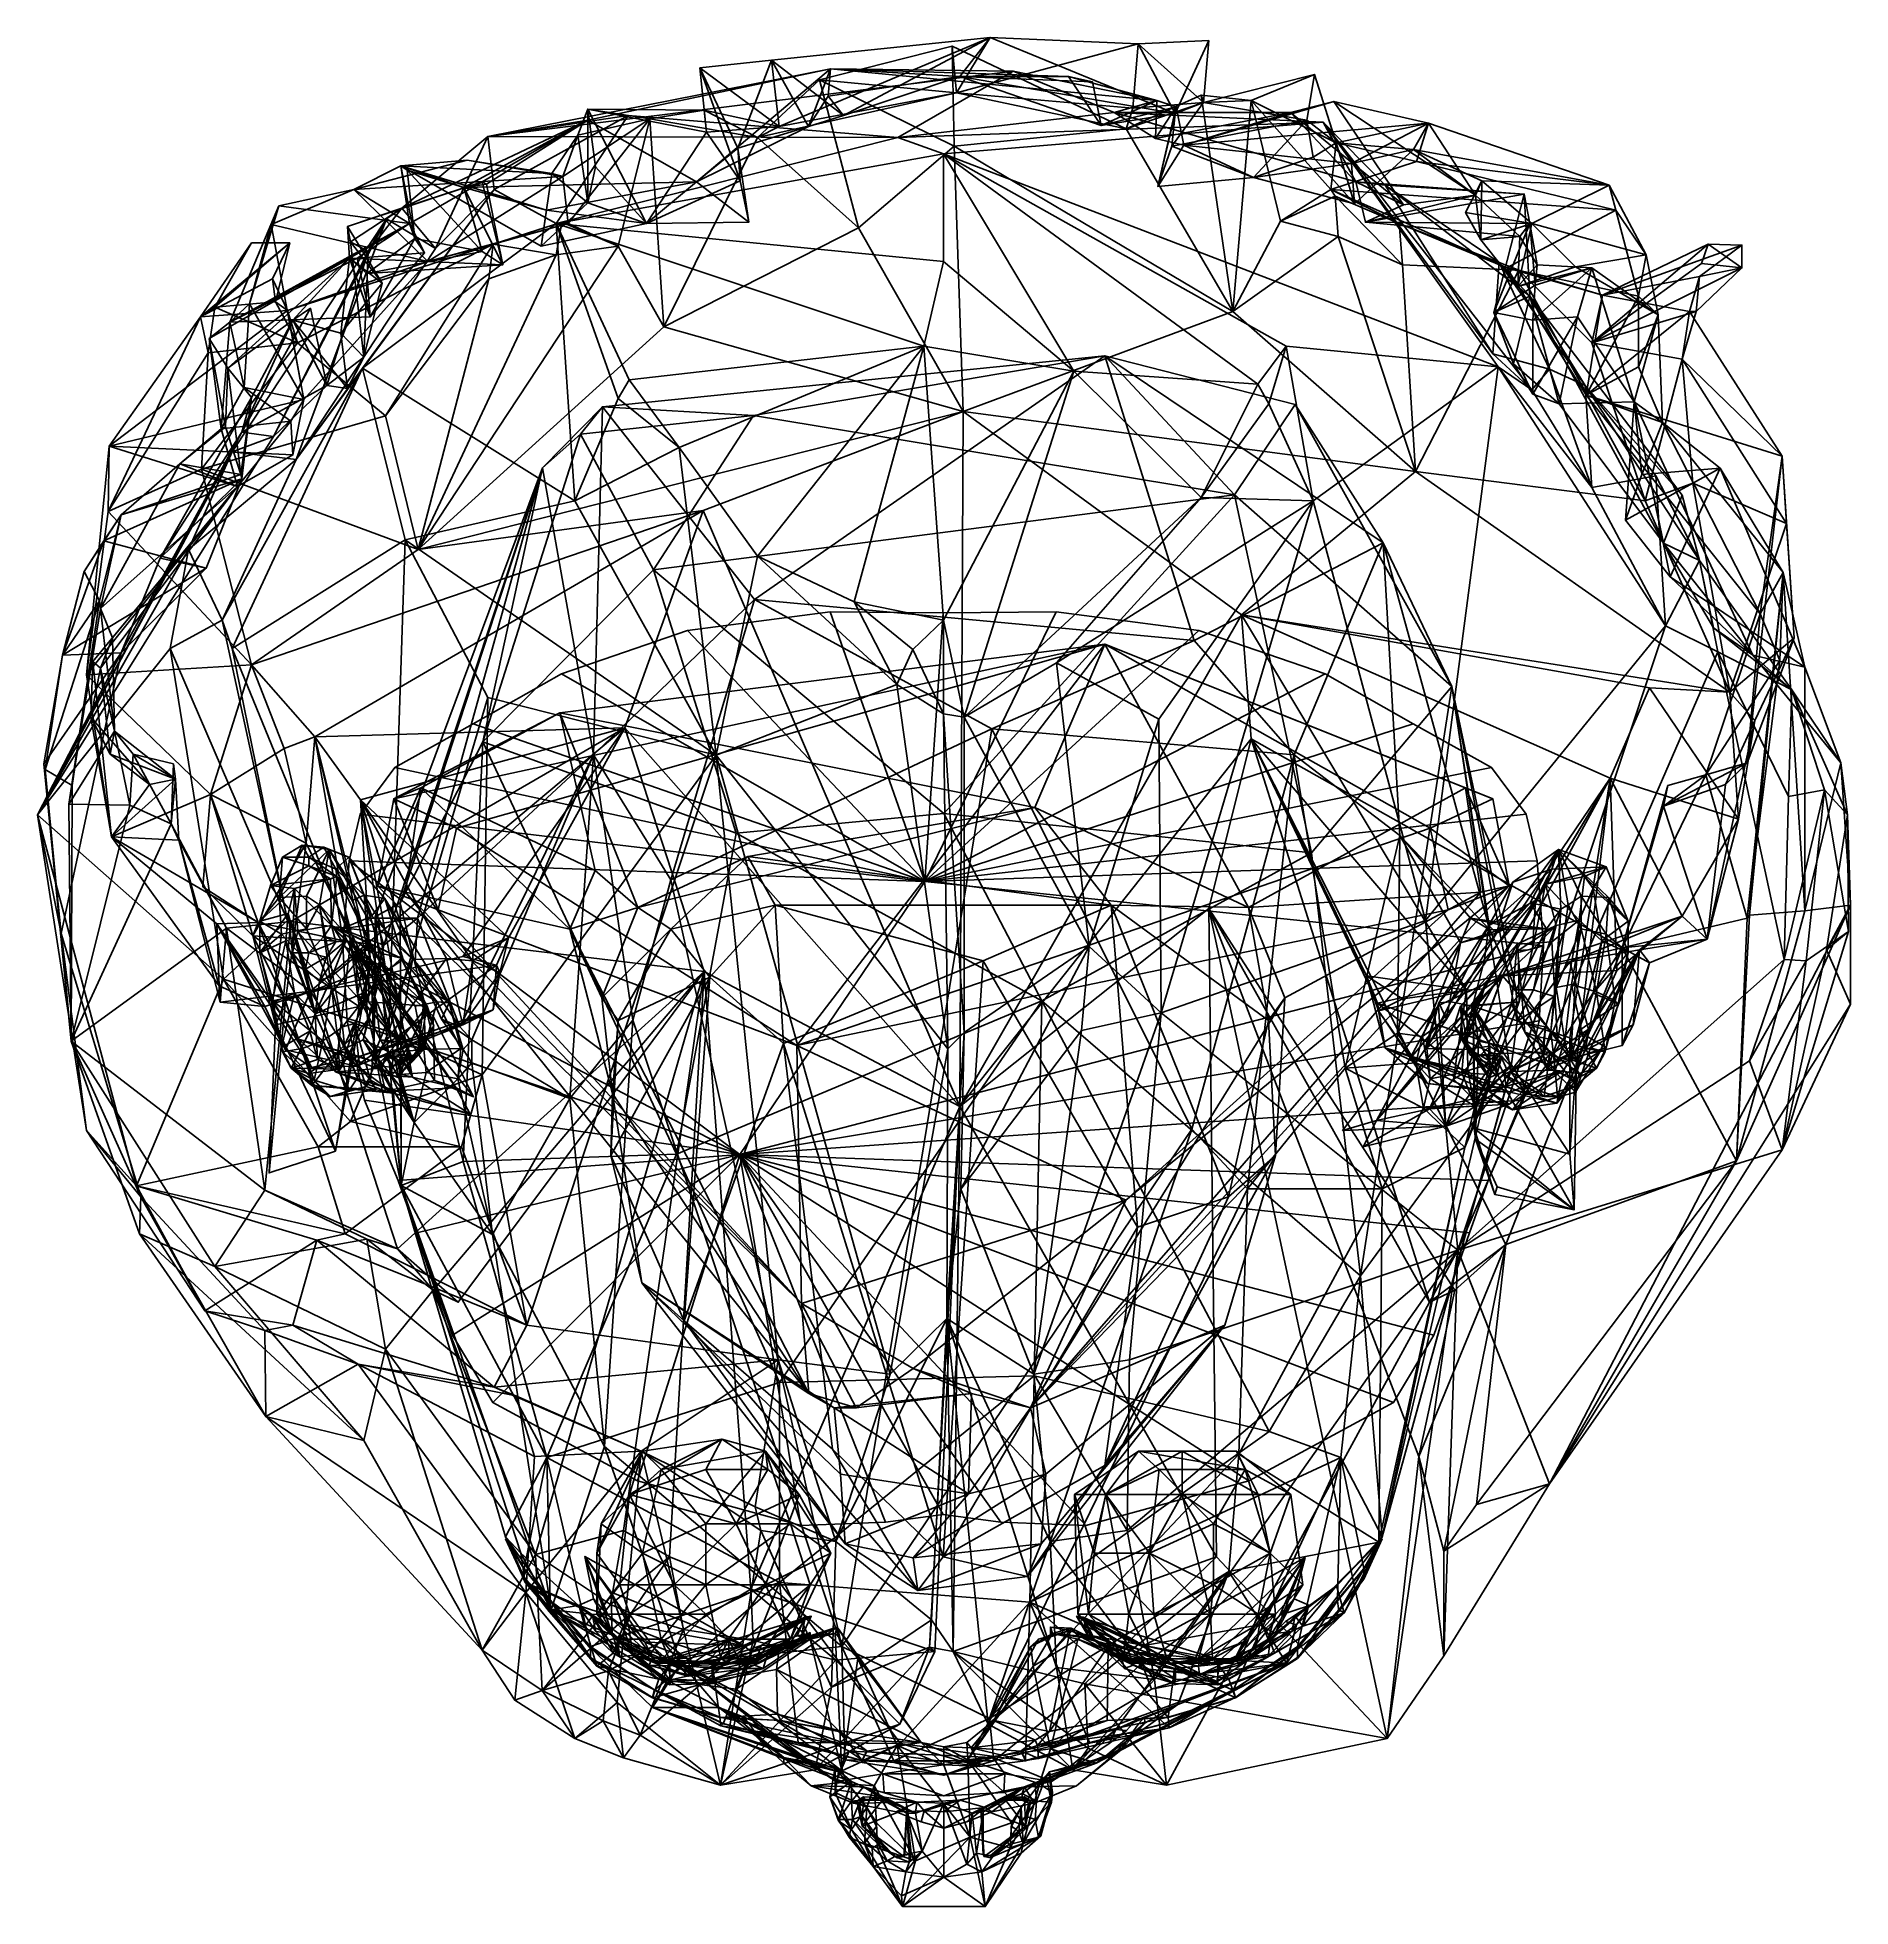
# Model space of a CAD drawing. Header units: metres. Extents: x -0.054 to 0.188, y 0.182 to 0.431.
import ezdxf

# ---------------------------------------------------------------- set-up
doc = ezdxf.new("R2010")
doc.units = ezdxf.units.M

msp = doc.modelspace()

# ---------------------------------------------------------------- linework, layer by layer
at = {"layer": 'COMPONENT50'}
for points in [[(0.03741, 0.2442, 1.58139), (0.03524, 0.24014, 1.57328), (0.02509, 0.23681, 1.57487)], [(0.03741, 0.2442, 1.58139), (0.02509, 0.23681, 1.57487), (0.02683, 0.24261, 1.58502)], [(0.03741, 0.2442, 1.58139), (0.02683, 0.24261, 1.58502), (0.0293, 0.24014, 1.59516)], [(0.04321, 0.24261, 1.58705), (0.03741, 0.2442, 1.58139), (0.0293, 0.24014, 1.59516)], [(0.0435, 0.24014, 1.57676), (0.03524, 0.24014, 1.57328), (0.03741, 0.2442, 1.58139)], [(0.0435, 0.24014, 1.57676), (0.03741, 0.2442, 1.58139), (0.04321, 0.24261, 1.58705)], [(0.02075, 0.22898, 1.57676), (0.02133, 0.2329, 1.59299), (0.02683, 0.24261, 1.58502)], [(0.02509, 0.23681, 1.57487), (0.02075, 0.22898, 1.57676), (0.02683, 0.24261, 1.58502)], [(0.02683, 0.24261, 1.58502), (0.02133, 0.2329, 1.59299), (0.0293, 0.24014, 1.59516)], [(0.04321, 0.24261, 1.58705), (0.0293, 0.24014, 1.59516), (0.03524, 0.2329, 1.60096)], [(0.04654, 0.2329, 1.59632), (0.04321, 0.24261, 1.58705), (0.03524, 0.2329, 1.60096)], [(0.0477, 0.23681, 1.57791), (0.04321, 0.24261, 1.58705), (0.05191, 0.22898, 1.58502)], [(0.05191, 0.22898, 1.58502), (0.04321, 0.24261, 1.58705), (0.04654, 0.2329, 1.59632)], [(0.0477, 0.23681, 1.57791), (0.0435, 0.24014, 1.57676), (0.04321, 0.24261, 1.58705)], [(0.09292, 0.24261, 1.59081), (0.08857, 0.23681, 1.57487), (0.08437, 0.23681, 1.58502)], [(0.09292, 0.24261, 1.59081), (0.08437, 0.23681, 1.58502), (0.08857, 0.23681, 1.59516)], [(0.09872, 0.23681, 1.57067), (0.08857, 0.23681, 1.57487), (0.09872, 0.24261, 1.57676)], [(0.09872, 0.24261, 1.57676), (0.08857, 0.23681, 1.57487), (0.09292, 0.24261, 1.59081)], [(0.09568, 0.24014, 1.59632), (0.09292, 0.24261, 1.59081), (0.08857, 0.23681, 1.59516)], [(0.10713, 0.24014, 1.59328), (0.09292, 0.24261, 1.59081), (0.09568, 0.24014, 1.59632)], [(0.10597, 0.24261, 1.58096), (0.09872, 0.24261, 1.57676), (0.09292, 0.24261, 1.59081)], [(0.10713, 0.24014, 1.59328), (0.10597, 0.24261, 1.58096), (0.09292, 0.24261, 1.59081)], [(0.10886, 0.23681, 1.57487), (0.09872, 0.24261, 1.57676), (0.10597, 0.24261, 1.58096)], [(0.10886, 0.23681, 1.57487), (0.09872, 0.23681, 1.57067), (0.09872, 0.24261, 1.57676)], [(0.10886, 0.23681, 1.57487), (0.10597, 0.24261, 1.58096), (0.11321, 0.23681, 1.58502)], [(0.11321, 0.23681, 1.58502), (0.10597, 0.24261, 1.58096), (0.10713, 0.24014, 1.59328)], [(0.0293, 0.24014, 1.59516), (0.02133, 0.2329, 1.59299), (0.02683, 0.22898, 1.59936)], [(0.03524, 0.24014, 1.57328), (0.0393, 0.2329, 1.56951), (0.02509, 0.23681, 1.57487)], [(0.0293, 0.24014, 1.59516), (0.02683, 0.22898, 1.59936), (0.03524, 0.2329, 1.60096)], [(0.0435, 0.24014, 1.57676), (0.0393, 0.2329, 1.56951), (0.03524, 0.24014, 1.57328)], [(0.0435, 0.24014, 1.57676), (0.0477, 0.23681, 1.57791), (0.0393, 0.2329, 1.56951)], [(0.09568, 0.24014, 1.59632), (0.08857, 0.23681, 1.59516), (0.09437, 0.22898, 1.60096)], [(0.09568, 0.24014, 1.59632), (0.09437, 0.22898, 1.60096), (0.10292, 0.2329, 1.60052)], [(0.09568, 0.24014, 1.59632), (0.10292, 0.2329, 1.60052), (0.10713, 0.24014, 1.59328)], [(0.10713, 0.24014, 1.59328), (0.10292, 0.2329, 1.60052), (0.11046, 0.22898, 1.59676)], [(0.11321, 0.23681, 1.58502), (0.10713, 0.24014, 1.59328), (0.11046, 0.22898, 1.59676)], [(0.02509, 0.23681, 1.57487), (0.02379, 0.22478, 1.57371), (0.02075, 0.22898, 1.57676)], [(0.02509, 0.23681, 1.57487), (0.03104, 0.22478, 1.56951), (0.02379, 0.22478, 1.57371)], [(0.02509, 0.23681, 1.57487), (0.0393, 0.2329, 1.56951), (0.03104, 0.22478, 1.56951)], [(0.0477, 0.23681, 1.57791), (0.04321, 0.22478, 1.5711), (0.0393, 0.2329, 1.56951)], [(0.04321, 0.22478, 1.5711), (0.0477, 0.23681, 1.57791), (0.05191, 0.22898, 1.58502)], [(0.08857, 0.23681, 1.57487), (0.08481, 0.22087, 1.58139), (0.08437, 0.23681, 1.58502)], [(0.08481, 0.22087, 1.58139), (0.08626, 0.22087, 1.59212), (0.08437, 0.23681, 1.58502)], [(0.08437, 0.23681, 1.58502), (0.08626, 0.22087, 1.59212), (0.08698, 0.22898, 1.59676)], [(0.08437, 0.23681, 1.58502), (0.08698, 0.22898, 1.59676), (0.08857, 0.23681, 1.59516)], [(0.09162, 0.22087, 1.57255), (0.08481, 0.22087, 1.58139), (0.08857, 0.23681, 1.57487)], [(0.08857, 0.23681, 1.59516), (0.08698, 0.22898, 1.59676), (0.09437, 0.22898, 1.60096)], [(0.09437, 0.22898, 1.56907), (0.09162, 0.22087, 1.57255), (0.08857, 0.23681, 1.57487)], [(0.09872, 0.23681, 1.57067), (0.09437, 0.22898, 1.56907), (0.08857, 0.23681, 1.57487)], [(0.09872, 0.23681, 1.57067), (0.10249, 0.22087, 1.5711), (0.09437, 0.22898, 1.56907)], [(0.09872, 0.23681, 1.57067), (0.11046, 0.22898, 1.57328), (0.10249, 0.22087, 1.5711)], [(0.10886, 0.23681, 1.57487), (0.11046, 0.22898, 1.57328), (0.09872, 0.23681, 1.57067)], [(0.11046, 0.22898, 1.57328), (0.10886, 0.23681, 1.57487), (0.11321, 0.23681, 1.58502)], [(0.11321, 0.23681, 1.58502), (0.11046, 0.22898, 1.59676), (0.11481, 0.22478, 1.58502)], [(0.11046, 0.22898, 1.57328), (0.11321, 0.23681, 1.58502), (0.11481, 0.22478, 1.58502)], [(0.02075, 0.22087, 1.58502), (0.02683, 0.22898, 1.59936), (0.02133, 0.2329, 1.59299)], [(0.02075, 0.22898, 1.57676), (0.02075, 0.22087, 1.58502), (0.02133, 0.2329, 1.59299)], [(0.03524, 0.2329, 1.60096), (0.02683, 0.22898, 1.59936), (0.03524, 0.22478, 1.60096)], [(0.0393, 0.2329, 1.56951), (0.04321, 0.22478, 1.5711), (0.03104, 0.22478, 1.56951)], [(0.04654, 0.2329, 1.59632), (0.03524, 0.22478, 1.60096), (0.04915, 0.22478, 1.59299)], [(0.03524, 0.2329, 1.60096), (0.03524, 0.22478, 1.60096), (0.04654, 0.2329, 1.59632)], [(0.05191, 0.22898, 1.58502), (0.04654, 0.2329, 1.59632), (0.04915, 0.22478, 1.59299)], [(0.10292, 0.2329, 1.60052), (0.09437, 0.22898, 1.60096), (0.10292, 0.22478, 1.60052)], [(0.10292, 0.2329, 1.60052), (0.10292, 0.22478, 1.60052), (0.11046, 0.22898, 1.59676)], [(0.02075, 0.22087, 1.58502), (0.0293, 0.21753, 1.59516), (0.02683, 0.22898, 1.59936)], [(0.02379, 0.22478, 1.57371), (0.02075, 0.22087, 1.58502), (0.02075, 0.22898, 1.57676)], [(0.02683, 0.22898, 1.59936), (0.0293, 0.21753, 1.59516), (0.03524, 0.22478, 1.60096)], [(0.04321, 0.22478, 1.5711), (0.05191, 0.22898, 1.58502), (0.04654, 0.21753, 1.58197)], [(0.04654, 0.21753, 1.58197), (0.05191, 0.22898, 1.58502), (0.04915, 0.22478, 1.59299)], [(0.08698, 0.22898, 1.59676), (0.08626, 0.22087, 1.59212), (0.09495, 0.22087, 1.59879)], [(0.08698, 0.22898, 1.59676), (0.09495, 0.22087, 1.59879), (0.09437, 0.22898, 1.60096)], [(0.09437, 0.22898, 1.56907), (0.10249, 0.22087, 1.5711), (0.09162, 0.22087, 1.57255)], [(0.09437, 0.22898, 1.60096), (0.09495, 0.22087, 1.59879), (0.10292, 0.22478, 1.60052)], [(0.11046, 0.22898, 1.57328), (0.11118, 0.22087, 1.57791), (0.10249, 0.22087, 1.5711)], [(0.11046, 0.22898, 1.59676), (0.10292, 0.22478, 1.60052), (0.10886, 0.22087, 1.59516)], [(0.11481, 0.22478, 1.58502), (0.11046, 0.22898, 1.59676), (0.10886, 0.22087, 1.59516)], [(0.11046, 0.22898, 1.57328), (0.11481, 0.22478, 1.58502), (0.11118, 0.22087, 1.57791)], [(0.02379, 0.22478, 1.57371), (0.02509, 0.22087, 1.57487), (0.02075, 0.22087, 1.58502)], [(0.03104, 0.22478, 1.56951), (0.02509, 0.22087, 1.57487), (0.02379, 0.22478, 1.57371)], [(0.03104, 0.22478, 1.56951), (0.03524, 0.22087, 1.57067), (0.02509, 0.22087, 1.57487)], [(0.03524, 0.22478, 1.60096), (0.0293, 0.21753, 1.59516), (0.03727, 0.21493, 1.59284)], [(0.04321, 0.22478, 1.5711), (0.03524, 0.22087, 1.57067), (0.03104, 0.22478, 1.56951)], [(0.04321, 0.22478, 1.5711), (0.03828, 0.21753, 1.57371), (0.03524, 0.22087, 1.57067)], [(0.03524, 0.22478, 1.60096), (0.03727, 0.21493, 1.59284), (0.04915, 0.22478, 1.59299)], [(0.04915, 0.22478, 1.59299), (0.03727, 0.21493, 1.59284), (0.0422, 0.21493, 1.58907)], [(0.04654, 0.21753, 1.58197), (0.03828, 0.21753, 1.57371), (0.04321, 0.22478, 1.5711)], [(0.04654, 0.21753, 1.58197), (0.04915, 0.22478, 1.59299), (0.0422, 0.21493, 1.58907)], [(0.10292, 0.22478, 1.60052), (0.09495, 0.22087, 1.59879), (0.10249, 0.22087, 1.59879)], [(0.10292, 0.22478, 1.60052), (0.10249, 0.22087, 1.59879), (0.10886, 0.22087, 1.59516)], [(0.11481, 0.22478, 1.58502), (0.10886, 0.22087, 1.59516), (0.11017, 0.21753, 1.58806)], [(0.11118, 0.22087, 1.57791), (0.11481, 0.22478, 1.58502), (0.11017, 0.21753, 1.58806)], [(0.0235, 0.21753, 1.58502), (0.0293, 0.21753, 1.59516), (0.02075, 0.22087, 1.58502)], [(0.02509, 0.22087, 1.57487), (0.0235, 0.21753, 1.58502), (0.02075, 0.22087, 1.58502)], [(0.02944, 0.21493, 1.57936), (0.0235, 0.21753, 1.58502), (0.02509, 0.22087, 1.57487)], [(0.03524, 0.22087, 1.57067), (0.02944, 0.21493, 1.57936), (0.02509, 0.22087, 1.57487)], [(0.03828, 0.21753, 1.57371), (0.02944, 0.21493, 1.57936), (0.03524, 0.22087, 1.57067)], [(0.09162, 0.22087, 1.57255), (0.09089, 0.21493, 1.58299), (0.08481, 0.22087, 1.58139)], [(0.08481, 0.22087, 1.58139), (0.09089, 0.21493, 1.58299), (0.09176, 0.21493, 1.58907)], [(0.08481, 0.22087, 1.58139), (0.09176, 0.21493, 1.58907), (0.08626, 0.22087, 1.59212)], [(0.09669, 0.21493, 1.59284), (0.08626, 0.22087, 1.59212), (0.09176, 0.21493, 1.58907)], [(0.09669, 0.21493, 1.59284), (0.09495, 0.22087, 1.59879), (0.08626, 0.22087, 1.59212)], [(0.09466, 0.21493, 1.57806), (0.09089, 0.21493, 1.58299), (0.09162, 0.22087, 1.57255)], [(0.10249, 0.22087, 1.5711), (0.09466, 0.21493, 1.57806), (0.09162, 0.22087, 1.57255)], [(0.10249, 0.22087, 1.5711), (0.10089, 0.21493, 1.57719), (0.09466, 0.21493, 1.57806)], [(0.10249, 0.22087, 1.59879), (0.09495, 0.22087, 1.59879), (0.09669, 0.21493, 1.59284)], [(0.10278, 0.21493, 1.59197), (0.10249, 0.22087, 1.59879), (0.09669, 0.21493, 1.59284)], [(0.11118, 0.22087, 1.57791), (0.10582, 0.21493, 1.58096), (0.10089, 0.21493, 1.57719)], [(0.11118, 0.22087, 1.57791), (0.10089, 0.21493, 1.57719), (0.10249, 0.22087, 1.5711)], [(0.10886, 0.22087, 1.59516), (0.10249, 0.22087, 1.59879), (0.10278, 0.21493, 1.59197)], [(0.10886, 0.22087, 1.59516), (0.10278, 0.21493, 1.59197), (0.10655, 0.21493, 1.58705)], [(0.11118, 0.22087, 1.57791), (0.11017, 0.21753, 1.58806), (0.10582, 0.21493, 1.58096)], [(0.11017, 0.21753, 1.58806), (0.10886, 0.22087, 1.59516), (0.10655, 0.21493, 1.58705)], [(0.0293, 0.21753, 1.59516), (0.0235, 0.21753, 1.58502), (0.02741, 0.21493, 1.58705)], [(0.02872, 0.21435, 1.58502), (0.02741, 0.21493, 1.58705), (0.0235, 0.21753, 1.58502)], [(0.02886, 0.21435, 1.58342), (0.02872, 0.21435, 1.58502), (0.0235, 0.21753, 1.58502)], [(0.02944, 0.21493, 1.57936), (0.02886, 0.21435, 1.58342), (0.0235, 0.21753, 1.58502)], [(0.0306, 0.21435, 1.58951), (0.0293, 0.21753, 1.59516), (0.02741, 0.21493, 1.58705)], [(0.03727, 0.21493, 1.59284), (0.0293, 0.21753, 1.59516), (0.0335, 0.21435, 1.59125)], [(0.0335, 0.21435, 1.59125), (0.0293, 0.21753, 1.59516), (0.03191, 0.21435, 1.59052)], [(0.03191, 0.21435, 1.59052), (0.0293, 0.21753, 1.59516), (0.0306, 0.21435, 1.58951)], [(0.03828, 0.21753, 1.57371), (0.0335, 0.21435, 1.57879), (0.02944, 0.21493, 1.57936)], [(0.03828, 0.21753, 1.57371), (0.03524, 0.21435, 1.57864), (0.0335, 0.21435, 1.57879)], [(0.03828, 0.21753, 1.57371), (0.03683, 0.21435, 1.57879), (0.03524, 0.21435, 1.57864)], [(0.03843, 0.21435, 1.57951), (0.03683, 0.21435, 1.57879), (0.03828, 0.21753, 1.57371)], [(0.04654, 0.21753, 1.58197), (0.03988, 0.21435, 1.58052), (0.03828, 0.21753, 1.57371)], [(0.03988, 0.21435, 1.58052), (0.03843, 0.21435, 1.57951), (0.03828, 0.21753, 1.57371)], [(0.04654, 0.21753, 1.58197), (0.04089, 0.21435, 1.58183), (0.03988, 0.21435, 1.58052)], [(0.04654, 0.21753, 1.58197), (0.04147, 0.21435, 1.58342), (0.04089, 0.21435, 1.58183)], [(0.04654, 0.21753, 1.58197), (0.04176, 0.21435, 1.58502), (0.04147, 0.21435, 1.58342)], [(0.04654, 0.21753, 1.58197), (0.0422, 0.21493, 1.58907), (0.04176, 0.21435, 1.58502)], [(0.11017, 0.21753, 1.58806), (0.10655, 0.21493, 1.58705), (0.10582, 0.21493, 1.58096)], [(0.0306, 0.21435, 1.58951), (0.02741, 0.21493, 1.58705), (0.02959, 0.21435, 1.5882)], [(0.02959, 0.21435, 1.5882), (0.02741, 0.21493, 1.58705), (0.02886, 0.21435, 1.58661)], [(0.02886, 0.21435, 1.58661), (0.02741, 0.21493, 1.58705), (0.02872, 0.21435, 1.58502)], [(0.02959, 0.21435, 1.58183), (0.02886, 0.21435, 1.58342), (0.02944, 0.21493, 1.57936)], [(0.0335, 0.21435, 1.57879), (0.03191, 0.21435, 1.57951), (0.02944, 0.21493, 1.57936)], [(0.0306, 0.21435, 1.58052), (0.02959, 0.21435, 1.58183), (0.02944, 0.21493, 1.57936)], [(0.03191, 0.21435, 1.57951), (0.0306, 0.21435, 1.58052), (0.02944, 0.21493, 1.57936)], [(0.03727, 0.21493, 1.59284), (0.0335, 0.21435, 1.59125), (0.03524, 0.21435, 1.59139)], [(0.03727, 0.21493, 1.59284), (0.03524, 0.21435, 1.59139), (0.03683, 0.21435, 1.59125)], [(0.03843, 0.21435, 1.59052), (0.03727, 0.21493, 1.59284), (0.03683, 0.21435, 1.59125)], [(0.0422, 0.21493, 1.58907), (0.03727, 0.21493, 1.59284), (0.03843, 0.21435, 1.59052)], [(0.0422, 0.21493, 1.58907), (0.03843, 0.21435, 1.59052), (0.03988, 0.21435, 1.58951)], [(0.0422, 0.21493, 1.58907), (0.03988, 0.21435, 1.58951), (0.04089, 0.21435, 1.5882)], [(0.0422, 0.21493, 1.58907), (0.04089, 0.21435, 1.5882), (0.04147, 0.21435, 1.58661)], [(0.0422, 0.21493, 1.58907), (0.04147, 0.21435, 1.58661), (0.04176, 0.21435, 1.58502)], [(0.09466, 0.21493, 1.57806), (0.09307, 0.21435, 1.58183), (0.09089, 0.21493, 1.58299)], [(0.09307, 0.21435, 1.58183), (0.09249, 0.21435, 1.58342), (0.09089, 0.21493, 1.58299)], [(0.09249, 0.21435, 1.58342), (0.0922, 0.21435, 1.58502), (0.09089, 0.21493, 1.58299)], [(0.09249, 0.21435, 1.58661), (0.09176, 0.21493, 1.58907), (0.09089, 0.21493, 1.58299)], [(0.09249, 0.21435, 1.58661), (0.09089, 0.21493, 1.58299), (0.0922, 0.21435, 1.58502)], [(0.09307, 0.21435, 1.5882), (0.09176, 0.21493, 1.58907), (0.09249, 0.21435, 1.58661)], [(0.09408, 0.21435, 1.58951), (0.09176, 0.21493, 1.58907), (0.09307, 0.21435, 1.5882)], [(0.09669, 0.21493, 1.59284), (0.09176, 0.21493, 1.58907), (0.09553, 0.21435, 1.59052)], [(0.09553, 0.21435, 1.59052), (0.09176, 0.21493, 1.58907), (0.09408, 0.21435, 1.58951)], [(0.09466, 0.21493, 1.57806), (0.09408, 0.21435, 1.58052), (0.09307, 0.21435, 1.58183)], [(0.09553, 0.21435, 1.57951), (0.09408, 0.21435, 1.58052), (0.09466, 0.21493, 1.57806)], [(0.10089, 0.21493, 1.57719), (0.09713, 0.21435, 1.57879), (0.09466, 0.21493, 1.57806)], [(0.09713, 0.21435, 1.57879), (0.09553, 0.21435, 1.57951), (0.09466, 0.21493, 1.57806)], [(0.09713, 0.21435, 1.59125), (0.09669, 0.21493, 1.59284), (0.09553, 0.21435, 1.59052)], [(0.10278, 0.21493, 1.59197), (0.09669, 0.21493, 1.59284), (0.09872, 0.21435, 1.59139)], [(0.09872, 0.21435, 1.59139), (0.09669, 0.21493, 1.59284), (0.09713, 0.21435, 1.59125)], [(0.10089, 0.21493, 1.57719), (0.09872, 0.21435, 1.57864), (0.09713, 0.21435, 1.57879)], [(0.10089, 0.21493, 1.57719), (0.10046, 0.21435, 1.57879), (0.09872, 0.21435, 1.57864)], [(0.10278, 0.21493, 1.59197), (0.09872, 0.21435, 1.59139), (0.10046, 0.21435, 1.59125)], [(0.10205, 0.21435, 1.57951), (0.10046, 0.21435, 1.57879), (0.10089, 0.21493, 1.57719)], [(0.10278, 0.21493, 1.59197), (0.10046, 0.21435, 1.59125), (0.10205, 0.21435, 1.59052)], [(0.10582, 0.21493, 1.58096), (0.10205, 0.21435, 1.57951), (0.10089, 0.21493, 1.57719)], [(0.10336, 0.21435, 1.58951), (0.10278, 0.21493, 1.59197), (0.10205, 0.21435, 1.59052)], [(0.10582, 0.21493, 1.58096), (0.10336, 0.21435, 1.58052), (0.10205, 0.21435, 1.57951)], [(0.10655, 0.21493, 1.58705), (0.10278, 0.21493, 1.59197), (0.10437, 0.21435, 1.5882)], [(0.10437, 0.21435, 1.5882), (0.10278, 0.21493, 1.59197), (0.10336, 0.21435, 1.58951)], [(0.10582, 0.21493, 1.58096), (0.10437, 0.21435, 1.58183), (0.10336, 0.21435, 1.58052)], [(0.10655, 0.21493, 1.58705), (0.10437, 0.21435, 1.5882), (0.1051, 0.21435, 1.58661)], [(0.10582, 0.21493, 1.58096), (0.1051, 0.21435, 1.58342), (0.10437, 0.21435, 1.58183)], [(0.10655, 0.21493, 1.58705), (0.1051, 0.21435, 1.58661), (0.10524, 0.21435, 1.58502)], [(0.10655, 0.21493, 1.58705), (0.1051, 0.21435, 1.58342), (0.10582, 0.21493, 1.58096)], [(0.10655, 0.21493, 1.58705), (0.10524, 0.21435, 1.58502), (0.1051, 0.21435, 1.58342)]]:
    msp.add_3dface(points, dxfattribs=at)
at = {"layer": 'MATHAIR1'}
for points in [[(0.07315, 0.43099, 1.38626), (0.04504, 0.41911, 1.39148), (0.04402, 0.42795, 1.39119)], [(0.07315, 0.43099, 1.38626), (0.04402, 0.42795, 1.39119), (0.05359, 0.42056, 1.40612)], [(0.07315, 0.43099, 1.38626), (0.06866, 0.4236, 1.38641), (0.04504, 0.41911, 1.39148)], [(0.07315, 0.43099, 1.38626), (0.05359, 0.42056, 1.40612), (0.06909, 0.42577, 1.40307)], [(0.07315, 0.43099, 1.38626), (0.09286, 0.43012, 1.38901), (0.06866, 0.4236, 1.38641)], [(0.09779, 0.42085, 1.41075), (0.07315, 0.43099, 1.38626), (0.06909, 0.42577, 1.40307)], [(0.09779, 0.42085, 1.41075), (0.09286, 0.43012, 1.38901), (0.07315, 0.43099, 1.38626)], [(0.06866, 0.4236, 1.38641), (0.06808, 0.42983, 1.37641), (0.0504, 0.42534, 1.3767)], [(0.06808, 0.42983, 1.37641), (0.06837, 0.4165, 1.37901), (0.0504, 0.42534, 1.3767)], [(0.06808, 0.42983, 1.37641), (0.09127, 0.41882, 1.38235), (0.06837, 0.4165, 1.37901)], [(0.09127, 0.41882, 1.38235), (0.06808, 0.42983, 1.37641), (0.06866, 0.4236, 1.38641)], [(0.09286, 0.43012, 1.38901), (0.09214, 0.42157, 1.3893), (0.06866, 0.4236, 1.38641)], [(0.09286, 0.43012, 1.38901), (0.10156, 0.4223, 1.39684), (0.09214, 0.42157, 1.3893)], [(0.10228, 0.43056, 1.39626), (0.09286, 0.43012, 1.38901), (0.09779, 0.42085, 1.41075)], [(0.10228, 0.43056, 1.39626), (0.10156, 0.4223, 1.39684), (0.09286, 0.43012, 1.38901)], [(0.10228, 0.43056, 1.39626), (0.09779, 0.42085, 1.41075), (0.10156, 0.4223, 1.39684)], [(0.05185, 0.42679, 1.48771), (0.01953, 0.41998, 1.50511), (0.00619, 0.4178, 1.54829)], [(0.0762, 0.4265, 1.51163), (0.05185, 0.42679, 1.48771), (0.00619, 0.4178, 1.54829)], [(0.0762, 0.4265, 1.51163), (0.00619, 0.4178, 1.54829), (0.06083, 0.41766, 1.60293)], [(0.05185, 0.42679, 1.48771), (0.03402, 0.41172, 1.45322), (0.01953, 0.41998, 1.50511)], [(0.05185, 0.42679, 1.48771), (0.04895, 0.41911, 1.41148), (0.03402, 0.41172, 1.45322)], [(0.04402, 0.42795, 1.39119), (0.03446, 0.42693, 1.39901), (0.03953, 0.41621, 1.41365)], [(0.04402, 0.42795, 1.39119), (0.04504, 0.41911, 1.39148), (0.03446, 0.42693, 1.39901)], [(0.03446, 0.42693, 1.39901), (0.03533, 0.41838, 1.3996), (0.03982, 0.41186, 1.41264)], [(0.03446, 0.42693, 1.39901), (0.03982, 0.41186, 1.41264), (0.03953, 0.41621, 1.41365)], [(0.03446, 0.42693, 1.39901), (0.04504, 0.41911, 1.39148), (0.03533, 0.41838, 1.3996)], [(0.04895, 0.41911, 1.41148), (0.04402, 0.42795, 1.39119), (0.03953, 0.41621, 1.41365)], [(0.05359, 0.42056, 1.40612), (0.04402, 0.42795, 1.39119), (0.04895, 0.41911, 1.41148)], [(0.05156, 0.42317, 1.40902), (0.04895, 0.41911, 1.41148), (0.05185, 0.42679, 1.48771)], [(0.06909, 0.42577, 1.40307), (0.05156, 0.42317, 1.40902), (0.05185, 0.42679, 1.48771)], [(0.08359, 0.42577, 1.43394), (0.06909, 0.42577, 1.40307), (0.05185, 0.42679, 1.48771)], [(0.09533, 0.42259, 1.4722), (0.08359, 0.42577, 1.43394), (0.05185, 0.42679, 1.48771)], [(0.09533, 0.42259, 1.4722), (0.05185, 0.42679, 1.48771), (0.0762, 0.4265, 1.51163)], [(0.08967, 0.42099, 1.49337), (0.0762, 0.4265, 1.51163), (0.06083, 0.41766, 1.60293)], [(0.09533, 0.42259, 1.4722), (0.0762, 0.4265, 1.51163), (0.08967, 0.42099, 1.49337)], [(0.11634, 0.42606, 1.3993), (0.10156, 0.4223, 1.39684), (0.11533, 0.41998, 1.41641)], [(0.11634, 0.42606, 1.3993), (0.10794, 0.42259, 1.38264), (0.10156, 0.4223, 1.39684)], [(0.10794, 0.42259, 1.38264), (0.11634, 0.42606, 1.3993), (0.11924, 0.41693, 1.39872)], [(0.11924, 0.41693, 1.39872), (0.11634, 0.42606, 1.3993), (0.11533, 0.41998, 1.41641)], [(0.0504, 0.42534, 1.3767), (0.05562, 0.40563, 1.38119), (0.04214, 0.41766, 1.38467)], [(0.06866, 0.4236, 1.38641), (0.0504, 0.42534, 1.3767), (0.04214, 0.41766, 1.38467)], [(0.06866, 0.4236, 1.38641), (0.04214, 0.41766, 1.38467), (0.04504, 0.41911, 1.39148)], [(0.0504, 0.42534, 1.3767), (0.06837, 0.4165, 1.37901), (0.05562, 0.40563, 1.38119)], [(0.06909, 0.42577, 1.40307), (0.05359, 0.42056, 1.40612), (0.05156, 0.42317, 1.40902)], [(0.09214, 0.42157, 1.3893), (0.09127, 0.41882, 1.38235), (0.06866, 0.4236, 1.38641)], [(0.08794, 0.41925, 1.42728), (0.06909, 0.42577, 1.40307), (0.08678, 0.42505, 1.41018)], [(0.08678, 0.42505, 1.41018), (0.06909, 0.42577, 1.40307), (0.08359, 0.42577, 1.43394)], [(0.09779, 0.42085, 1.41075), (0.06909, 0.42577, 1.40307), (0.08794, 0.41925, 1.42728)], [(0.08678, 0.42505, 1.41018), (0.08359, 0.42577, 1.43394), (0.08794, 0.41925, 1.42728)], [(0.08794, 0.41925, 1.42728), (0.08359, 0.42577, 1.43394), (0.09533, 0.42259, 1.4722)], [(0.02779, 0.42012, 1.38496), (0.01822, 0.41795, 1.40032), (0.01953, 0.42143, 1.4022)], [(0.01822, 0.41795, 1.40032), (0.01953, 0.40896, 1.418), (0.01953, 0.42143, 1.4022)], [(0.03533, 0.41838, 1.3996), (0.01953, 0.42143, 1.4022), (0.02735, 0.40621, 1.43467)], [(0.02735, 0.40621, 1.43467), (0.01953, 0.42143, 1.4022), (0.02054, 0.41374, 1.41945)], [(0.03504, 0.42128, 1.38539), (0.02779, 0.42012, 1.38496), (0.01953, 0.42143, 1.4022)], [(0.03533, 0.41838, 1.3996), (0.03504, 0.42128, 1.38539), (0.01953, 0.42143, 1.4022)], [(0.01953, 0.42143, 1.4022), (0.01953, 0.40896, 1.418), (0.02054, 0.41374, 1.41945)], [(0.03504, 0.42128, 1.38539), (0.04214, 0.41766, 1.38467), (0.02779, 0.42012, 1.38496)], [(0.04504, 0.41911, 1.39148), (0.04214, 0.41766, 1.38467), (0.03504, 0.42128, 1.38539)], [(0.04504, 0.41911, 1.39148), (0.03504, 0.42128, 1.38539), (0.03533, 0.41838, 1.3996)], [(0.05359, 0.42056, 1.40612), (0.04895, 0.41911, 1.41148), (0.05156, 0.42317, 1.40902)], [(0.1175, 0.41969, 1.53206), (0.08967, 0.42099, 1.49337), (0.06083, 0.41766, 1.60293)], [(0.09794, 0.42172, 1.45032), (0.08794, 0.41925, 1.42728), (0.09533, 0.42259, 1.4722)], [(0.09794, 0.42172, 1.45032), (0.09779, 0.42085, 1.41075), (0.08794, 0.41925, 1.42728)], [(0.09518, 0.41751, 1.47163), (0.09533, 0.42259, 1.4722), (0.08967, 0.42099, 1.49337)], [(0.12185, 0.41172, 1.48134), (0.11315, 0.42099, 1.47206), (0.08967, 0.42099, 1.49337)], [(0.11315, 0.42099, 1.47206), (0.09518, 0.41751, 1.47163), (0.08967, 0.42099, 1.49337)], [(0.12185, 0.41172, 1.48134), (0.08967, 0.42099, 1.49337), (0.1175, 0.41969, 1.53206)], [(0.10127, 0.42331, 1.38438), (0.10547, 0.39447, 1.39409), (0.09127, 0.41882, 1.38235)], [(0.10156, 0.4223, 1.39684), (0.10127, 0.42331, 1.38438), (0.09127, 0.41882, 1.38235)], [(0.10156, 0.4223, 1.39684), (0.09127, 0.41882, 1.38235), (0.09214, 0.42157, 1.3893)], [(0.09794, 0.42172, 1.45032), (0.09533, 0.42259, 1.4722), (0.09518, 0.41751, 1.47163)], [(0.09794, 0.42172, 1.45032), (0.09518, 0.41751, 1.47163), (0.09895, 0.41664, 1.45148)], [(0.11315, 0.42099, 1.47206), (0.09895, 0.41664, 1.45148), (0.09518, 0.41751, 1.47163)], [(0.09547, 0.41114, 1.42844), (0.09794, 0.42172, 1.45032), (0.09895, 0.41664, 1.45148)], [(0.09779, 0.42085, 1.41075), (0.09794, 0.42172, 1.45032), (0.09547, 0.41114, 1.42844)], [(0.11533, 0.41998, 1.41641), (0.10156, 0.4223, 1.39684), (0.09736, 0.4165, 1.40989)], [(0.10156, 0.4223, 1.39684), (0.09779, 0.42085, 1.41075), (0.09736, 0.4165, 1.40989)], [(0.13156, 0.41954, 1.43583), (0.09895, 0.41664, 1.45148), (0.11895, 0.42244, 1.45061)], [(0.11895, 0.42244, 1.45061), (0.09895, 0.41664, 1.45148), (0.11315, 0.42099, 1.47206)], [(0.10127, 0.42331, 1.38438), (0.10794, 0.42259, 1.38264), (0.10547, 0.39447, 1.39409)], [(0.10794, 0.42259, 1.38264), (0.10127, 0.42331, 1.38438), (0.10156, 0.4223, 1.39684)], [(0.10794, 0.42259, 1.38264), (0.11185, 0.4065, 1.39336), (0.10547, 0.39447, 1.39409)], [(0.10794, 0.42259, 1.38264), (0.11852, 0.4107, 1.40206), (0.11185, 0.4065, 1.39336)], [(0.10794, 0.42259, 1.38264), (0.11924, 0.41693, 1.39872), (0.11852, 0.4107, 1.40206)], [(0.11895, 0.42244, 1.45061), (0.11315, 0.42099, 1.47206), (0.12823, 0.40867, 1.45134)], [(0.12823, 0.40867, 1.45134), (0.11315, 0.42099, 1.47206), (0.12185, 0.41172, 1.48134)], [(0.13156, 0.41954, 1.43583), (0.11895, 0.42244, 1.45061), (0.13779, 0.40998, 1.43771)], [(0.13779, 0.40998, 1.43771), (0.11895, 0.42244, 1.45061), (0.12823, 0.40867, 1.45134)], [(0.01953, 0.41998, 1.50511), (0.00547, 0.41172, 1.49699), (-0.00525, 0.40824, 1.54134)], [(0.01953, 0.41998, 1.50511), (-0.00525, 0.40824, 1.54134), (0.00619, 0.4178, 1.54829)], [(0.01953, 0.41998, 1.50511), (0.00301, 0.41099, 1.45249), (0.00605, 0.41143, 1.48351)], [(0.03402, 0.41172, 1.45322), (0.00301, 0.41099, 1.45249), (0.01953, 0.41998, 1.50511)], [(0.01953, 0.41998, 1.50511), (0.00605, 0.41143, 1.48351), (0.00547, 0.41172, 1.49699)], [(0.02489, 0.42056, 1.58163), (0.00619, 0.4178, 1.54829), (0.00706, 0.4107, 1.57032)], [(0.06083, 0.41766, 1.60293), (0.00619, 0.4178, 1.54829), (0.02489, 0.42056, 1.58163)], [(0.02489, 0.42056, 1.58163), (0.00706, 0.4107, 1.57032), (0.01533, 0.40621, 1.63511)], [(0.06083, 0.41766, 1.60293), (0.02489, 0.42056, 1.58163), (0.01533, 0.40621, 1.63511)], [(0.02779, 0.42012, 1.38496), (0.0162, 0.41244, 1.40119), (0.01822, 0.41795, 1.40032)], [(0.02779, 0.42012, 1.38496), (0.01692, 0.40621, 1.40423), (0.0162, 0.41244, 1.40119)], [(0.02779, 0.42012, 1.38496), (0.02359, 0.40316, 1.39496), (0.01692, 0.40621, 1.40423)], [(0.02779, 0.42012, 1.38496), (0.02967, 0.39244, 1.39423), (0.02359, 0.40316, 1.39496)], [(0.02779, 0.42012, 1.38496), (0.04214, 0.41766, 1.38467), (0.02967, 0.39244, 1.39423)], [(0.04895, 0.41911, 1.41148), (0.03953, 0.41621, 1.41365), (0.03402, 0.41172, 1.45322)], [(0.1175, 0.41969, 1.53206), (0.06083, 0.41766, 1.60293), (0.06692, 0.41548, 1.64119)], [(0.14084, 0.38708, 1.63453), (0.1175, 0.41969, 1.53206), (0.06692, 0.41548, 1.64119)], [(0.09127, 0.41882, 1.38235), (0.10547, 0.39447, 1.39409), (0.06837, 0.4165, 1.37901)], [(0.09736, 0.4165, 1.40989), (0.09779, 0.42085, 1.41075), (0.09547, 0.41114, 1.42844)], [(0.11533, 0.41998, 1.41641), (0.09736, 0.4165, 1.40989), (0.10823, 0.4123, 1.43206)], [(0.13156, 0.41954, 1.43583), (0.12127, 0.41418, 1.41728), (0.09895, 0.41664, 1.45148)], [(0.1162, 0.41505, 1.41496), (0.11533, 0.41998, 1.41641), (0.10823, 0.4123, 1.43206)], [(0.11924, 0.41693, 1.39872), (0.11533, 0.41998, 1.41641), (0.1162, 0.41505, 1.41496)], [(0.12576, 0.41128, 1.5238), (0.12185, 0.41172, 1.48134), (0.1175, 0.41969, 1.53206)], [(0.1175, 0.41969, 1.53206), (0.14084, 0.38708, 1.63453), (0.14533, 0.38403, 1.60743)], [(0.1175, 0.41969, 1.53206), (0.14533, 0.38403, 1.60743), (0.14011, 0.38882, 1.58337)], [(0.12576, 0.41128, 1.5238), (0.1175, 0.41969, 1.53206), (0.14011, 0.38882, 1.58337)], [(0.13156, 0.41954, 1.40786), (0.11924, 0.41693, 1.39872), (0.12953, 0.41606, 1.41872)], [(0.13156, 0.41954, 1.40786), (0.12997, 0.41447, 1.40336), (0.11924, 0.41693, 1.39872)], [(0.13156, 0.41954, 1.43583), (0.12953, 0.41606, 1.41872), (0.12127, 0.41418, 1.41728)], [(0.15562, 0.41128, 1.42583), (0.13156, 0.41954, 1.40786), (0.12953, 0.41606, 1.41872)], [(0.12953, 0.41606, 1.41872), (0.13156, 0.41954, 1.43583), (0.13779, 0.40998, 1.43771)], [(0.13156, 0.41954, 1.40786), (0.15562, 0.41128, 1.42583), (0.12997, 0.41447, 1.40336)], [(-0.00525, 0.40824, 1.54134), (-0.00076, 0.40287, 1.56554), (0.00619, 0.4178, 1.54829)], [(0.00619, 0.4178, 1.54829), (-0.00076, 0.40287, 1.56554), (0.00706, 0.4107, 1.57032)], [(0.01822, 0.41795, 1.40032), (0.0162, 0.41244, 1.40119), (0.01475, 0.41287, 1.40626)], [(0.01953, 0.40896, 1.418), (0.01822, 0.41795, 1.40032), (0.01475, 0.41287, 1.40626)], [(0.06692, 0.41548, 1.64119), (0.06083, 0.41766, 1.60293), (0.01533, 0.40621, 1.63511)], [(0.03982, 0.41186, 1.41264), (0.03533, 0.41838, 1.3996), (0.02735, 0.40621, 1.43467)], [(0.04214, 0.41766, 1.38467), (0.05562, 0.40563, 1.38119), (0.02967, 0.39244, 1.39423)], [(0.03953, 0.41621, 1.41365), (0.04098, 0.40635, 1.43061), (0.03402, 0.41172, 1.45322)], [(0.03982, 0.41186, 1.41264), (0.04098, 0.40635, 1.43061), (0.03953, 0.41621, 1.41365)], [(0.06953, 0.38114, 1.49699), (0.05562, 0.40563, 1.38119), (0.06837, 0.4165, 1.37901)], [(0.10547, 0.39447, 1.39409), (0.06953, 0.38114, 1.49699), (0.06837, 0.4165, 1.37901)], [(0.10823, 0.4123, 1.43206), (0.09547, 0.41114, 1.42844), (0.09895, 0.41664, 1.45148)], [(0.10823, 0.4123, 1.43206), (0.09736, 0.4165, 1.40989), (0.09547, 0.41114, 1.42844)], [(0.12127, 0.41418, 1.41728), (0.10823, 0.4123, 1.43206), (0.09895, 0.41664, 1.45148)], [(0.11924, 0.41693, 1.39872), (0.1162, 0.41505, 1.41496), (0.1217, 0.40882, 1.41525)], [(0.11924, 0.41693, 1.39872), (0.12997, 0.41447, 1.40336), (0.11852, 0.4107, 1.40206)], [(0.11924, 0.41693, 1.39872), (0.1217, 0.40882, 1.41525), (0.12953, 0.41606, 1.41872)], [(0.12953, 0.41606, 1.41872), (0.1217, 0.40882, 1.41525), (0.12127, 0.41418, 1.41728)], [(0.15562, 0.41128, 1.42583), (0.12953, 0.41606, 1.41872), (0.13866, 0.41186, 1.43003)], [(0.13866, 0.41186, 1.43003), (0.12953, 0.41606, 1.41872), (0.13779, 0.40998, 1.43771)], [(0.00344, 0.41461, 1.40974), (-0.01163, 0.4107, 1.4109), (-0.0054, 0.41389, 1.4209)], [(0.0162, 0.41244, 1.40119), (-0.01163, 0.4107, 1.4109), (0.00344, 0.41461, 1.40974)], [(-0.01163, 0.4107, 1.4109), (-0.00424, 0.40621, 1.43119), (-0.0054, 0.41389, 1.4209)], [(0.01475, 0.41287, 1.40626), (0.00344, 0.41461, 1.40974), (-0.0054, 0.41389, 1.4209)], [(-0.0054, 0.41389, 1.4209), (-0.00352, 0.40418, 1.43887), (-0.00453, 0.41331, 1.43931)], [(-0.0054, 0.41389, 1.4209), (-0.00424, 0.40621, 1.43119), (-0.00352, 0.40418, 1.43887)], [(0.01475, 0.41287, 1.40626), (-0.0054, 0.41389, 1.4209), (0.0133, 0.40316, 1.41757)], [(-0.0054, 0.41389, 1.4209), (0.01402, 0.40795, 1.41989), (0.0133, 0.40316, 1.41757)], [(0.01402, 0.40795, 1.41989), (-0.0054, 0.41389, 1.4209), (0.00301, 0.41099, 1.45249)], [(0.00301, 0.41099, 1.45249), (-0.0054, 0.41389, 1.4209), (-0.00453, 0.41331, 1.43931)], [(0.0162, 0.41244, 1.40119), (0.00344, 0.41461, 1.40974), (0.01475, 0.41287, 1.40626)], [(0.06692, 0.41548, 1.64119), (0.01533, 0.40621, 1.63511), (0.06692, 0.40114, 1.67091)], [(0.01953, 0.40896, 1.418), (0.02735, 0.40621, 1.43467), (0.02054, 0.41374, 1.41945)], [(0.14084, 0.38708, 1.63453), (0.06692, 0.41548, 1.64119), (0.11257, 0.38983, 1.6612)], [(0.08431, 0.3865, 1.68409), (0.06692, 0.41548, 1.64119), (0.06692, 0.40114, 1.67091)], [(0.10881, 0.38476, 1.68163), (0.06692, 0.41548, 1.64119), (0.08431, 0.3865, 1.68409)], [(0.11257, 0.38983, 1.6612), (0.06692, 0.41548, 1.64119), (0.10881, 0.38476, 1.68163)], [(0.1162, 0.41505, 1.41496), (0.10823, 0.4123, 1.43206), (0.1217, 0.40882, 1.41525)], [(0.1217, 0.40882, 1.41525), (0.10823, 0.4123, 1.43206), (0.12127, 0.41418, 1.41728)], [(0.12997, 0.41447, 1.40336), (0.15649, 0.40795, 1.41829), (0.11852, 0.4107, 1.40206)], [(0.15649, 0.40795, 1.41829), (0.12997, 0.41447, 1.40336), (0.15562, 0.41128, 1.42583)], [(0.00547, 0.41172, 1.49699), (-0.0125, 0.40577, 1.48902), (-0.00525, 0.40824, 1.54134)], [(0.00547, 0.41172, 1.49699), (-0.01221, 0.40157, 1.4767), (-0.0125, 0.40577, 1.48902)], [(0.00822, 0.4007, 1.46771), (-0.01221, 0.40157, 1.4767), (0.00547, 0.41172, 1.49699)], [(0.0162, 0.41244, 1.40119), (-0.00178, 0.40114, 1.4151), (-0.01163, 0.4107, 1.4109)], [(-0.00352, 0.40418, 1.43887), (0.00547, 0.40244, 1.45249), (-0.00453, 0.41331, 1.43931)], [(-0.00453, 0.41331, 1.43931), (0.00547, 0.40244, 1.45249), (0.00301, 0.41099, 1.45249)], [(0.0162, 0.41244, 1.40119), (0.01692, 0.40621, 1.40423), (-0.00178, 0.40114, 1.4151)], [(0.03402, 0.41172, 1.45322), (0.01402, 0.40795, 1.41989), (0.00301, 0.41099, 1.45249)], [(0.00301, 0.41099, 1.45249), (0.00822, 0.4007, 1.46771), (0.00605, 0.41143, 1.48351)], [(0.00822, 0.4007, 1.46771), (0.00547, 0.41172, 1.49699), (0.00605, 0.41143, 1.48351)], [(0.01953, 0.40896, 1.418), (0.01475, 0.41287, 1.40626), (0.0133, 0.40316, 1.41757)], [(0.03402, 0.41172, 1.45322), (0.02735, 0.40621, 1.43467), (0.01402, 0.40795, 1.41989)], [(0.04098, 0.40635, 1.43061), (0.03982, 0.41186, 1.41264), (0.02735, 0.40621, 1.43467)], [(0.04098, 0.40635, 1.43061), (0.02735, 0.40621, 1.43467), (0.03402, 0.41172, 1.45322)], [(0.12823, 0.40867, 1.45134), (0.12185, 0.41172, 1.48134), (0.12315, 0.40635, 1.46699)], [(0.14431, 0.41012, 1.48858), (0.12185, 0.41172, 1.48134), (0.12576, 0.41128, 1.5238)], [(0.14431, 0.41012, 1.48858), (0.12315, 0.40635, 1.46699), (0.12185, 0.41172, 1.48134)], [(0.14504, 0.3965, 1.53539), (0.14431, 0.41012, 1.48858), (0.12576, 0.41128, 1.5238)], [(0.14504, 0.3965, 1.53539), (0.12576, 0.41128, 1.5238), (0.14098, 0.40099, 1.56192)], [(0.14098, 0.40099, 1.56192), (0.12576, 0.41128, 1.5238), (0.14011, 0.38882, 1.58337)], [(0.13649, 0.40766, 1.42902), (0.14533, 0.40621, 1.43829), (0.13866, 0.41186, 1.43003)], [(0.13649, 0.40766, 1.42902), (0.13866, 0.41186, 1.43003), (0.13852, 0.40403, 1.43771)], [(0.13866, 0.41186, 1.43003), (0.13779, 0.40998, 1.43771), (0.13852, 0.40403, 1.43771)], [(0.15562, 0.41128, 1.42583), (0.13866, 0.41186, 1.43003), (0.14533, 0.40621, 1.43829)], [(0.16055, 0.40201, 1.43438), (0.15562, 0.41128, 1.42583), (0.14533, 0.40621, 1.43829)], [(0.15649, 0.40795, 1.41829), (0.15562, 0.41128, 1.42583), (0.16055, 0.40201, 1.43438)], [(-0.02163, 0.40853, 1.42583), (-0.02554, 0.39548, 1.42858), (-0.02815, 0.39302, 1.44699)], [(-0.00424, 0.40621, 1.43119), (-0.02163, 0.40853, 1.42583), (-0.02815, 0.39302, 1.44699)], [(-0.02265, 0.40606, 1.418), (-0.02554, 0.39548, 1.42858), (-0.02163, 0.40853, 1.42583)], [(-0.01163, 0.4107, 1.4109), (-0.00178, 0.40114, 1.4151), (-0.02265, 0.40606, 1.418)], [(-0.01163, 0.4107, 1.4109), (-0.02265, 0.40606, 1.418), (-0.02163, 0.40853, 1.42583)], [(-0.00424, 0.40621, 1.43119), (-0.01163, 0.4107, 1.4109), (-0.02163, 0.40853, 1.42583)], [(-0.00076, 0.40287, 1.56554), (-0.01931, 0.37476, 1.6025), (0.00706, 0.4107, 1.57032)], [(0.00706, 0.4107, 1.57032), (-0.01931, 0.37476, 1.6025), (-0.01047, 0.38693, 1.63395)], [(0.01533, 0.40621, 1.63511), (0.00706, 0.4107, 1.57032), (-0.01047, 0.38693, 1.63395)], [(0.00547, 0.40244, 1.45249), (0.00822, 0.4007, 1.46771), (0.00301, 0.41099, 1.45249)], [(0.02735, 0.40621, 1.43467), (0.01953, 0.40896, 1.418), (0.0133, 0.40316, 1.41757)], [(0.1191, 0.40983, 1.39467), (0.11185, 0.4065, 1.39336), (0.11852, 0.4107, 1.40206)], [(0.1191, 0.40983, 1.39467), (0.11953, 0.40447, 1.39206), (0.11185, 0.4065, 1.39336)], [(0.12765, 0.40621, 1.39655), (0.1191, 0.40983, 1.39467), (0.11852, 0.4107, 1.40206)], [(0.15649, 0.40795, 1.41829), (0.142, 0.40027, 1.42163), (0.11852, 0.4107, 1.40206)], [(0.142, 0.40027, 1.42163), (0.12765, 0.40621, 1.39655), (0.11852, 0.4107, 1.40206)], [(0.1191, 0.40983, 1.39467), (0.12765, 0.40621, 1.39655), (0.12808, 0.4007, 1.39568)], [(0.1191, 0.40983, 1.39467), (0.12808, 0.4007, 1.39568), (0.11953, 0.40447, 1.39206)], [(0.14504, 0.40621, 1.47612), (0.12315, 0.40635, 1.46699), (0.14431, 0.41012, 1.48858)], [(0.13779, 0.40998, 1.43771), (0.12823, 0.40867, 1.45134), (0.12315, 0.40635, 1.46699)], [(0.14373, 0.40447, 1.4522), (0.13779, 0.40998, 1.43771), (0.12315, 0.40635, 1.46699)], [(0.13779, 0.40998, 1.43771), (0.14373, 0.40447, 1.4522), (0.13852, 0.40403, 1.43771)], [(0.14431, 0.41012, 1.48858), (0.14504, 0.3965, 1.53539), (0.14026, 0.39432, 1.51728)], [(0.14504, 0.40621, 1.47612), (0.14431, 0.41012, 1.48858), (0.14026, 0.39432, 1.51728)], [(-0.00424, 0.40621, 1.43119), (-0.02815, 0.39302, 1.44699), (-0.0112, 0.40157, 1.43873)], [(-0.02236, 0.3778, 1.55105), (-0.02786, 0.37577, 1.60105), (-0.00728, 0.40679, 1.56192)], [(-0.00728, 0.40679, 1.56192), (-0.02786, 0.37577, 1.60105), (-0.01931, 0.37476, 1.6025)], [(-0.02265, 0.40606, 1.418), (-0.0183, 0.38273, 1.43829), (-0.02554, 0.39548, 1.42858)], [(-0.02265, 0.40606, 1.418), (-0.00178, 0.40114, 1.4151), (-0.0183, 0.38273, 1.43829)], [(-0.00975, 0.40244, 1.53844), (-0.02236, 0.3778, 1.55105), (-0.00728, 0.40679, 1.56192)], [(-0.00076, 0.40287, 1.56554), (-0.00728, 0.40679, 1.56192), (-0.01931, 0.37476, 1.6025)], [(-0.00525, 0.40824, 1.54134), (-0.0125, 0.40577, 1.48902), (-0.01207, 0.40374, 1.51989)], [(-0.01207, 0.40374, 1.51989), (-0.00975, 0.40244, 1.53844), (-0.00525, 0.40824, 1.54134)], [(-0.00424, 0.40621, 1.43119), (-0.0112, 0.40157, 1.43873), (-0.00221, 0.4023, 1.43003)], [(0.01779, 0.36925, 1.69351), (0.01533, 0.40621, 1.63511), (-0.01047, 0.38693, 1.63395)], [(-0.00975, 0.40244, 1.53844), (-0.00728, 0.40679, 1.56192), (-0.00525, 0.40824, 1.54134)], [(-0.00076, 0.40287, 1.56554), (-0.00525, 0.40824, 1.54134), (-0.00728, 0.40679, 1.56192)], [(-0.00221, 0.4023, 1.43003), (-0.00352, 0.40418, 1.43887), (-0.00424, 0.40621, 1.43119)], [(0.01692, 0.40621, 1.40423), (0.00692, 0.40345, 1.39728), (-0.00178, 0.40114, 1.4151)], [(0.01605, 0.40635, 1.39641), (0.01533, 0.40201, 1.39278), (0.00692, 0.40345, 1.39728)], [(0.01692, 0.40621, 1.40423), (0.01605, 0.40635, 1.39641), (0.00692, 0.40345, 1.39728)], [(0.0133, 0.40316, 1.41757), (0.01402, 0.40795, 1.41989), (0.02735, 0.40621, 1.43467)], [(0.01605, 0.40635, 1.39641), (0.02359, 0.40316, 1.39496), (0.01533, 0.40201, 1.39278)], [(0.06692, 0.40114, 1.67091), (0.01533, 0.40621, 1.63511), (0.06431, 0.38983, 1.68235)], [(0.06431, 0.38983, 1.68235), (0.01533, 0.40621, 1.63511), (0.02504, 0.38534, 1.68163)], [(0.01533, 0.40621, 1.63511), (0.02359, 0.38287, 1.67728), (0.02504, 0.38534, 1.68163)], [(0.02359, 0.38287, 1.67728), (0.01533, 0.40621, 1.63511), (0.01779, 0.36925, 1.69351)], [(0.02359, 0.40316, 1.39496), (0.01605, 0.40635, 1.39641), (0.01692, 0.40621, 1.40423)], [(0.11185, 0.4065, 1.39336), (0.11953, 0.40447, 1.39206), (0.10547, 0.39447, 1.39409)], [(0.14504, 0.40621, 1.47612), (0.14373, 0.40447, 1.4522), (0.12315, 0.40635, 1.46699)], [(0.12765, 0.40621, 1.39655), (0.14359, 0.39998, 1.40612), (0.12808, 0.4007, 1.39568)], [(0.14359, 0.39998, 1.40612), (0.12765, 0.40621, 1.39655), (0.142, 0.40027, 1.42163)], [(0.14533, 0.40621, 1.43829), (0.13649, 0.40766, 1.42902), (0.13852, 0.40403, 1.43771)], [(0.14533, 0.40621, 1.43829), (0.13852, 0.40403, 1.43771), (0.14344, 0.3978, 1.4522)], [(0.14504, 0.40621, 1.47612), (0.14026, 0.39432, 1.51728), (0.14576, 0.39795, 1.48568)], [(0.15649, 0.40795, 1.41829), (0.15953, 0.3965, 1.42887), (0.142, 0.40027, 1.42163)], [(0.15113, 0.40041, 1.45163), (0.14533, 0.40621, 1.43829), (0.14344, 0.3978, 1.4522)], [(0.14373, 0.40447, 1.4522), (0.14504, 0.40621, 1.47612), (0.14605, 0.4007, 1.47641)], [(0.14504, 0.40621, 1.47612), (0.14576, 0.39795, 1.48568), (0.14605, 0.4007, 1.47641)], [(0.16055, 0.40201, 1.43438), (0.14533, 0.40621, 1.43829), (0.15113, 0.40041, 1.45163)], [(0.15649, 0.40795, 1.41829), (0.16055, 0.40201, 1.43438), (0.15953, 0.3965, 1.42887)], [(-0.02526, 0.4036, 1.40612), (-0.03207, 0.39374, 1.41583), (-0.02018, 0.4036, 1.40568)], [(-0.02018, 0.4036, 1.40568), (-0.03207, 0.39374, 1.41583), (-0.0225, 0.39882, 1.41307)], [(-0.02526, 0.4036, 1.40612), (-0.03018, 0.39505, 1.40626), (-0.03207, 0.39374, 1.41583)], [(-0.02018, 0.4036, 1.40568), (-0.02207, 0.39577, 1.40583), (-0.03018, 0.39505, 1.40626)], [(-0.02018, 0.4036, 1.40568), (-0.03018, 0.39505, 1.40626), (-0.02526, 0.4036, 1.40612)], [(-0.02018, 0.4036, 1.40568), (-0.0225, 0.39882, 1.41307), (-0.02207, 0.39577, 1.40583)], [(-0.01221, 0.40157, 1.4767), (-0.00786, 0.39824, 1.50105), (-0.0125, 0.40577, 1.48902)], [(-0.0125, 0.40577, 1.48902), (-0.00786, 0.39824, 1.50105), (-0.01207, 0.40374, 1.51989)], [(-0.01207, 0.40374, 1.51989), (-0.01033, 0.38838, 1.53003), (-0.00975, 0.40244, 1.53844)], [(-0.00786, 0.39824, 1.50105), (-0.01033, 0.38838, 1.53003), (-0.01207, 0.40374, 1.51989)], [(0.00547, 0.40244, 1.45249), (-0.00352, 0.40418, 1.43887), (-0.00989, 0.39954, 1.45264)], [(-0.00352, 0.40418, 1.43887), (-0.00946, 0.39374, 1.45249), (-0.00989, 0.39954, 1.45264)], [(-0.00221, 0.4023, 1.43003), (-0.00946, 0.39374, 1.45249), (-0.00352, 0.40418, 1.43887)], [(0.06953, 0.38114, 1.49699), (0.02967, 0.39244, 1.39423), (0.05562, 0.40563, 1.38119)], [(0.11953, 0.40447, 1.39206), (0.12982, 0.37316, 1.41322), (0.10547, 0.39447, 1.39409)], [(0.11953, 0.40447, 1.39206), (0.12808, 0.4007, 1.39568), (0.12982, 0.37316, 1.41322)], [(0.13852, 0.40403, 1.43771), (0.14373, 0.40447, 1.4522), (0.14344, 0.3978, 1.4522)], [(0.14373, 0.40447, 1.4522), (0.14605, 0.4007, 1.47641), (0.14344, 0.3978, 1.4522)], [(-0.01221, 0.40157, 1.4767), (-0.02815, 0.39302, 1.44699), (-0.03091, 0.39085, 1.48322)], [(-0.01221, 0.40157, 1.4767), (-0.03091, 0.39085, 1.48322), (-0.02844, 0.38693, 1.50482)], [(-0.01221, 0.40157, 1.4767), (-0.02844, 0.38693, 1.50482), (-0.01975, 0.39331, 1.51032)], [(-0.00946, 0.39374, 1.45249), (-0.02815, 0.39302, 1.44699), (-0.01221, 0.40157, 1.4767)], [(-0.00946, 0.39374, 1.45249), (-0.0112, 0.40157, 1.43873), (-0.02815, 0.39302, 1.44699)], [(-0.00975, 0.40244, 1.53844), (-0.01525, 0.38461, 1.53902), (-0.02236, 0.3778, 1.55105)], [(0.00692, 0.40345, 1.39728), (-0.01917, 0.39027, 1.40902), (-0.02047, 0.39461, 1.41786)], [(0.00692, 0.40345, 1.39728), (-0.02047, 0.39461, 1.41786), (-0.00178, 0.40114, 1.4151)], [(-0.00178, 0.40114, 1.4151), (-0.02047, 0.39461, 1.41786), (-0.0183, 0.38273, 1.43829)], [(-0.01221, 0.40157, 1.4767), (-0.01975, 0.39331, 1.51032), (-0.01337, 0.39157, 1.51192)], [(0.00692, 0.40345, 1.39728), (-0.00743, 0.38056, 1.408), (-0.01917, 0.39027, 1.40902)], [(-0.01033, 0.38838, 1.53003), (-0.01525, 0.38461, 1.53902), (-0.00975, 0.40244, 1.53844)], [(-0.00786, 0.39824, 1.50105), (-0.01221, 0.40157, 1.4767), (-0.01337, 0.39157, 1.51192)], [(0.00822, 0.4007, 1.46771), (-0.00989, 0.39954, 1.45264), (-0.01221, 0.40157, 1.4767)], [(-0.00946, 0.39374, 1.45249), (-0.01221, 0.40157, 1.4767), (-0.00989, 0.39954, 1.45264)], [(-0.00221, 0.4023, 1.43003), (-0.0112, 0.40157, 1.43873), (-0.00946, 0.39374, 1.45249)], [(0.00822, 0.4007, 1.46771), (0.00547, 0.40244, 1.45249), (-0.00989, 0.39954, 1.45264)], [(0.00634, 0.39882, 1.39554), (-0.00743, 0.38056, 1.408), (0.00692, 0.40345, 1.39728)], [(0.02359, 0.40316, 1.39496), (-0.00308, 0.36273, 1.41858), (0.01533, 0.40201, 1.39278)], [(0.02359, 0.40316, 1.39496), (0.02967, 0.39244, 1.39423), (-0.00308, 0.36273, 1.41858)], [(0.01533, 0.40201, 1.39278), (-0.00308, 0.36273, 1.41858), (0.00634, 0.39882, 1.39554)], [(0.00692, 0.40345, 1.39728), (0.01533, 0.40201, 1.39278), (0.00634, 0.39882, 1.39554)], [(0.06692, 0.40114, 1.67091), (0.06431, 0.38983, 1.68235), (0.08431, 0.3865, 1.68409)], [(0.16214, 0.39403, 1.44713), (0.16055, 0.40201, 1.43438), (0.15113, 0.40041, 1.45163)], [(0.16881, 0.40345, 1.40829), (0.1533, 0.39027, 1.41003), (0.15475, 0.39664, 1.41902)], [(0.16881, 0.40345, 1.40829), (0.16794, 0.40085, 1.40264), (0.1533, 0.39027, 1.41003)], [(0.1733, 0.40331, 1.40858), (0.16881, 0.40345, 1.40829), (0.15475, 0.39664, 1.41902)], [(0.1733, 0.40331, 1.40858), (0.15475, 0.39664, 1.41902), (0.16765, 0.39911, 1.41293)], [(0.15953, 0.3965, 1.42887), (0.16055, 0.40201, 1.43438), (0.16214, 0.39403, 1.44713)], [(0.1733, 0.40027, 1.40307), (0.1733, 0.40331, 1.40858), (0.16765, 0.39911, 1.41293)], [(0.1733, 0.40027, 1.40307), (0.16794, 0.40085, 1.40264), (0.16881, 0.40345, 1.40829)], [(0.1733, 0.40027, 1.40307), (0.16881, 0.40345, 1.40829), (0.1733, 0.40331, 1.40858)], [(-0.02047, 0.39461, 1.41786), (-0.0225, 0.39882, 1.41307), (-0.03207, 0.39374, 1.41583)], [(-0.02207, 0.39577, 1.40583), (-0.0225, 0.39882, 1.41307), (-0.02047, 0.39461, 1.41786)], [(0.00634, 0.39882, 1.39554), (-0.00308, 0.36273, 1.41858), (-0.00743, 0.38056, 1.408)], [(0.12808, 0.4007, 1.39568), (0.14359, 0.39998, 1.40612), (0.12982, 0.37316, 1.41322)], [(0.14359, 0.39998, 1.40612), (0.1604, 0.36925, 1.41771), (0.12982, 0.37316, 1.41322)], [(0.14765, 0.38679, 1.58902), (0.14098, 0.40099, 1.56192), (0.14011, 0.38882, 1.58337)], [(0.14504, 0.3965, 1.53539), (0.14098, 0.40099, 1.56192), (0.15243, 0.38461, 1.5738)], [(0.14098, 0.40099, 1.56192), (0.14765, 0.38679, 1.58902), (0.15243, 0.38461, 1.5738)], [(0.15475, 0.39664, 1.41902), (0.14359, 0.39998, 1.40612), (0.142, 0.40027, 1.42163)], [(0.142, 0.40027, 1.42163), (0.15953, 0.3965, 1.42887), (0.15257, 0.38331, 1.43858)], [(0.15475, 0.39664, 1.41902), (0.142, 0.40027, 1.42163), (0.15257, 0.38331, 1.43858)], [(0.1533, 0.40027, 1.47496), (0.14344, 0.3978, 1.4522), (0.14605, 0.4007, 1.47641)], [(0.1533, 0.40027, 1.47496), (0.15113, 0.40041, 1.45163), (0.14344, 0.3978, 1.4522)], [(0.14359, 0.39998, 1.40612), (0.1533, 0.39027, 1.41003), (0.1604, 0.36925, 1.41771)], [(0.14359, 0.39998, 1.40612), (0.15475, 0.39664, 1.41902), (0.1533, 0.39027, 1.41003)], [(0.1533, 0.40027, 1.47496), (0.14576, 0.39795, 1.48568), (0.14547, 0.39331, 1.51177)], [(0.1533, 0.40027, 1.47496), (0.14547, 0.39331, 1.51177), (0.15142, 0.39374, 1.51771)], [(0.1533, 0.40027, 1.47496), (0.14605, 0.4007, 1.47641), (0.14576, 0.39795, 1.48568)], [(0.16214, 0.39403, 1.44713), (0.15113, 0.40041, 1.45163), (0.1533, 0.40027, 1.47496)], [(0.1533, 0.40027, 1.47496), (0.15142, 0.39374, 1.51771), (0.15895, 0.38244, 1.52394)], [(0.16794, 0.40085, 1.40264), (0.1733, 0.40027, 1.40307), (0.1533, 0.39027, 1.41003)], [(0.1733, 0.40027, 1.40307), (0.16721, 0.39447, 1.40684), (0.1533, 0.39027, 1.41003)], [(0.16214, 0.39403, 1.44713), (0.1533, 0.40027, 1.47496), (0.15895, 0.38244, 1.52394)], [(0.16765, 0.39911, 1.41293), (0.15475, 0.39664, 1.41902), (0.16634, 0.39447, 1.41699)], [(0.16721, 0.39447, 1.40684), (0.16765, 0.39911, 1.41293), (0.16634, 0.39447, 1.41699)], [(0.1733, 0.40027, 1.40307), (0.16765, 0.39911, 1.41293), (0.16721, 0.39447, 1.40684)], [(-0.00786, 0.39824, 1.50105), (-0.01337, 0.39157, 1.51192), (-0.01033, 0.38838, 1.53003)], [(0.14576, 0.39795, 1.48568), (0.14026, 0.39432, 1.51728), (0.14547, 0.39331, 1.51177)], [(0.14026, 0.39432, 1.51728), (0.14504, 0.3965, 1.53539), (0.14286, 0.38751, 1.53003)], [(0.14286, 0.38751, 1.53003), (0.14504, 0.3965, 1.53539), (0.14895, 0.38215, 1.53902)], [(0.14504, 0.3965, 1.53539), (0.15243, 0.38461, 1.5738), (0.16533, 0.36998, 1.56858)], [(0.14504, 0.3965, 1.53539), (0.16533, 0.36998, 1.56858), (0.16286, 0.3636, 1.56206)], [(0.14504, 0.3965, 1.53539), (0.16286, 0.3636, 1.56206), (0.14895, 0.38215, 1.53902)], [(0.16634, 0.39447, 1.41699), (0.15475, 0.39664, 1.41902), (0.15257, 0.38331, 1.43858)], [(0.15953, 0.38708, 1.44119), (0.15257, 0.38331, 1.43858), (0.15953, 0.3965, 1.42887)], [(0.15953, 0.3965, 1.42887), (0.16214, 0.39403, 1.44713), (0.15953, 0.38708, 1.44119)], [(-0.03207, 0.39374, 1.41583), (-0.04439, 0.3678, 1.42931), (-0.04424, 0.3765, 1.43104)], [(-0.03105, 0.38896, 1.40945), (-0.04439, 0.3678, 1.42931), (-0.03207, 0.39374, 1.41583)], [(-0.02047, 0.39461, 1.41786), (-0.03207, 0.39374, 1.41583), (-0.04424, 0.3765, 1.43104)], [(-0.0183, 0.38273, 1.43829), (-0.02047, 0.39461, 1.41786), (-0.04424, 0.3765, 1.43104)], [(-0.03018, 0.39505, 1.40626), (-0.03105, 0.38896, 1.40945), (-0.03207, 0.39374, 1.41583)], [(-0.03018, 0.39505, 1.40626), (-0.01917, 0.39027, 1.40902), (-0.03105, 0.38896, 1.40945)], [(-0.02207, 0.39577, 1.40583), (-0.01917, 0.39027, 1.40902), (-0.03018, 0.39505, 1.40626)], [(-0.02554, 0.39548, 1.42858), (-0.02627, 0.38432, 1.44829), (-0.02815, 0.39302, 1.44699)], [(-0.01525, 0.38461, 1.53902), (-0.01743, 0.3949, 1.52192), (-0.02656, 0.37838, 1.54931)], [(-0.01975, 0.39331, 1.51032), (-0.02656, 0.37838, 1.54931), (-0.01743, 0.3949, 1.52192)], [(-0.0183, 0.38273, 1.43829), (-0.02627, 0.38432, 1.44829), (-0.02554, 0.39548, 1.42858)], [(-0.02207, 0.39577, 1.40583), (-0.02047, 0.39461, 1.41786), (-0.01917, 0.39027, 1.40902)], [(-0.01975, 0.39331, 1.51032), (-0.01743, 0.3949, 1.52192), (-0.01525, 0.38461, 1.53902)], [(0.12982, 0.37316, 1.41322), (0.06953, 0.38114, 1.49699), (0.10547, 0.39447, 1.39409)], [(0.14547, 0.39331, 1.51177), (0.14026, 0.39432, 1.51728), (0.14547, 0.38345, 1.52728)], [(0.14026, 0.39432, 1.51728), (0.14286, 0.38751, 1.53003), (0.14547, 0.38345, 1.52728)], [(0.15142, 0.39374, 1.51771), (0.14547, 0.39331, 1.51177), (0.14547, 0.38345, 1.52728)], [(0.15142, 0.39374, 1.51771), (0.14547, 0.38345, 1.52728), (0.14895, 0.38215, 1.53902)], [(0.15895, 0.38244, 1.52394), (0.15142, 0.39374, 1.51771), (0.14895, 0.38215, 1.53902)], [(0.17866, 0.37519, 1.43104), (0.16634, 0.39447, 1.41699), (0.15257, 0.38331, 1.43858)], [(0.16721, 0.39447, 1.40684), (0.16533, 0.38809, 1.41032), (0.1533, 0.39027, 1.41003)], [(0.16214, 0.39403, 1.44713), (0.15895, 0.38244, 1.52394), (0.16272, 0.37969, 1.47989)], [(0.15953, 0.38708, 1.44119), (0.16214, 0.39403, 1.44713), (0.16272, 0.37969, 1.47989)], [(0.16721, 0.39447, 1.40684), (0.16634, 0.39447, 1.41699), (0.16533, 0.38809, 1.41032)], [(0.16533, 0.38809, 1.41032), (0.16634, 0.39447, 1.41699), (0.17866, 0.37519, 1.43104)], [(-0.02815, 0.39302, 1.44699), (-0.02931, 0.37882, 1.48003), (-0.03091, 0.39085, 1.48322)], [(-0.02815, 0.39302, 1.44699), (-0.02627, 0.38432, 1.44829), (-0.02931, 0.37882, 1.48003)], [(-0.01975, 0.39331, 1.51032), (-0.02844, 0.38693, 1.50482), (-0.02526, 0.38302, 1.52409)], [(-0.01975, 0.39331, 1.51032), (-0.02526, 0.38302, 1.52409), (-0.02656, 0.37838, 1.54931)], [(-0.0125, 0.38418, 1.52728), (-0.01337, 0.39157, 1.51192), (-0.01975, 0.39331, 1.51032)], [(-0.0125, 0.38418, 1.52728), (-0.01975, 0.39331, 1.51032), (-0.01525, 0.38461, 1.53902)], [(-0.01337, 0.39157, 1.51192), (-0.0125, 0.38418, 1.52728), (-0.01033, 0.38838, 1.53003)], [(0.06953, 0.38114, 1.49699), (-0.00308, 0.36273, 1.41858), (0.02967, 0.39244, 1.39423)], [(-0.03105, 0.38896, 1.40945), (-0.03192, 0.37345, 1.41467), (-0.04439, 0.3678, 1.42931)], [(-0.01917, 0.39027, 1.40902), (-0.03192, 0.37345, 1.41467), (-0.03105, 0.38896, 1.40945)], [(-0.01917, 0.39027, 1.40902), (-0.00743, 0.38056, 1.408), (-0.03192, 0.37345, 1.41467)], [(-0.03091, 0.39085, 1.48322), (-0.02873, 0.37911, 1.49844), (-0.02844, 0.38693, 1.50482)], [(-0.02931, 0.37882, 1.48003), (-0.02873, 0.37911, 1.49844), (-0.03091, 0.39085, 1.48322)], [(0.06431, 0.38983, 1.68235), (0.02504, 0.38534, 1.68163), (0.0317, 0.37635, 1.6912)], [(0.06431, 0.38983, 1.68235), (0.0317, 0.37635, 1.6912), (0.04214, 0.36186, 1.6967)], [(0.06431, 0.38983, 1.68235), (0.04214, 0.36186, 1.6967), (0.05504, 0.35577, 1.70105)], [(0.06431, 0.38983, 1.68235), (0.05504, 0.35577, 1.70105), (0.06692, 0.35331, 1.69004)], [(0.06431, 0.38983, 1.68235), (0.06692, 0.35331, 1.69004), (0.08431, 0.3865, 1.68409)], [(0.11257, 0.38983, 1.6612), (0.10881, 0.38476, 1.68163), (0.11026, 0.38215, 1.67728)], [(0.1162, 0.36925, 1.69351), (0.11257, 0.38983, 1.6612), (0.11026, 0.38215, 1.67728)], [(0.14084, 0.38708, 1.63453), (0.11257, 0.38983, 1.6612), (0.1162, 0.36925, 1.69351)], [(0.14765, 0.38679, 1.58902), (0.14011, 0.38882, 1.58337), (0.14533, 0.38403, 1.60743)], [(0.1533, 0.39027, 1.41003), (0.16533, 0.38809, 1.41032), (0.1604, 0.36925, 1.41771)], [(-0.02917, 0.35331, 1.62148), (-0.02786, 0.34954, 1.63627), (-0.01047, 0.38693, 1.63395)], [(-0.01931, 0.37476, 1.6025), (-0.02917, 0.35331, 1.62148), (-0.01047, 0.38693, 1.63395)], [(-0.02873, 0.37911, 1.49844), (-0.0267, 0.37273, 1.51684), (-0.02844, 0.38693, 1.50482)], [(-0.02844, 0.38693, 1.50482), (-0.0267, 0.37273, 1.51684), (-0.02526, 0.38302, 1.52409)], [(-0.01047, 0.38693, 1.63395), (-0.02786, 0.34954, 1.63627), (-0.00482, 0.36403, 1.67395)], [(-0.0125, 0.38418, 1.52728), (-0.01525, 0.38461, 1.53902), (-0.01033, 0.38838, 1.53003)], [(0.01779, 0.36925, 1.69351), (-0.01047, 0.38693, 1.63395), (-0.00482, 0.36403, 1.67395)], [(0.08431, 0.3865, 1.68409), (0.06692, 0.35331, 1.69004), (0.06967, 0.34041, 1.70105)], [(0.08431, 0.3865, 1.68409), (0.06967, 0.34041, 1.70105), (0.10127, 0.36969, 1.69149)], [(0.08431, 0.3865, 1.68409), (0.10127, 0.36969, 1.69149), (0.10881, 0.38476, 1.68163)], [(0.14084, 0.38708, 1.63453), (0.1162, 0.36925, 1.69351), (0.13113, 0.31331, 1.69917)], [(0.16315, 0.35258, 1.62148), (0.14084, 0.38708, 1.63453), (0.13113, 0.31331, 1.69917)], [(0.1533, 0.37099, 1.6025), (0.14084, 0.38708, 1.63453), (0.16315, 0.35258, 1.62148)], [(0.1533, 0.37099, 1.6025), (0.14533, 0.38403, 1.60743), (0.14084, 0.38708, 1.63453)], [(0.14547, 0.38345, 1.52728), (0.14286, 0.38751, 1.53003), (0.14895, 0.38215, 1.53902)], [(0.14765, 0.38679, 1.58902), (0.14533, 0.38403, 1.60743), (0.1533, 0.37099, 1.6025)], [(0.15243, 0.38461, 1.5738), (0.14765, 0.38679, 1.58902), (0.1533, 0.37099, 1.6025)], [(0.16272, 0.37969, 1.47989), (0.15257, 0.38331, 1.43858), (0.15953, 0.38708, 1.44119)], [(0.16533, 0.38809, 1.41032), (0.16678, 0.37157, 1.41525), (0.1604, 0.36925, 1.41771)], [(0.16533, 0.38809, 1.41032), (0.17924, 0.36621, 1.42887), (0.16678, 0.37157, 1.41525)], [(0.16533, 0.38809, 1.41032), (0.17866, 0.37519, 1.43104), (0.17924, 0.36621, 1.42887)], [(-0.02004, 0.37983, 1.44974), (-0.02931, 0.37882, 1.48003), (-0.02627, 0.38432, 1.44829)], [(-0.01525, 0.38461, 1.53902), (-0.02656, 0.37838, 1.54931), (-0.02236, 0.3778, 1.55105)], [(-0.0183, 0.38273, 1.43829), (-0.02004, 0.37983, 1.44974), (-0.02627, 0.38432, 1.44829)], [(0.02359, 0.38287, 1.67728), (0.0317, 0.37635, 1.6912), (0.02504, 0.38534, 1.68163)], [(0.11026, 0.38215, 1.67728), (0.10881, 0.38476, 1.68163), (0.10127, 0.36969, 1.69149)], [(0.15243, 0.38461, 1.5738), (0.16185, 0.37258, 1.60105), (0.16765, 0.36128, 1.61032)], [(0.16533, 0.36998, 1.56858), (0.15243, 0.38461, 1.5738), (0.16765, 0.36128, 1.61032)], [(0.16185, 0.37258, 1.60105), (0.15243, 0.38461, 1.5738), (0.1533, 0.37099, 1.6025)], [(-0.0183, 0.38273, 1.43829), (-0.04424, 0.3765, 1.43104), (-0.01975, 0.37534, 1.44989)], [(-0.02526, 0.38302, 1.52409), (-0.03743, 0.36157, 1.55032), (-0.02656, 0.37838, 1.54931)], [(-0.02526, 0.38302, 1.52409), (-0.02656, 0.37215, 1.53539), (-0.03743, 0.36157, 1.55032)], [(-0.0267, 0.37273, 1.51684), (-0.02656, 0.37215, 1.53539), (-0.02526, 0.38302, 1.52409)], [(-0.0183, 0.38273, 1.43829), (-0.01975, 0.37534, 1.44989), (-0.02004, 0.37983, 1.44974)], [(0.06953, 0.38114, 1.49699), (0.03489, 0.36795, 1.5096), (-0.00308, 0.36273, 1.41858)], [(0.0317, 0.37635, 1.6912), (0.02359, 0.38287, 1.67728), (0.01779, 0.36925, 1.69351)], [(0.06953, 0.38114, 1.49699), (0.06909, 0.28852, 1.64061), (0.03489, 0.36795, 1.5096)], [(0.10663, 0.35403, 1.5309), (0.06909, 0.28852, 1.64061), (0.06953, 0.38114, 1.49699)], [(0.12982, 0.37316, 1.41322), (0.10663, 0.35403, 1.5309), (0.06953, 0.38114, 1.49699)], [(0.1162, 0.36925, 1.69351), (0.11026, 0.38215, 1.67728), (0.10127, 0.36969, 1.69149)], [(0.16286, 0.3636, 1.56206), (0.15895, 0.38244, 1.52394), (0.14895, 0.38215, 1.53902)], [(0.15257, 0.38331, 1.43858), (0.16272, 0.37969, 1.47989), (0.17576, 0.35418, 1.48757)], [(0.17866, 0.37519, 1.43104), (0.15257, 0.38331, 1.43858), (0.17576, 0.35418, 1.48757)], [(0.15895, 0.38244, 1.52394), (0.16373, 0.35911, 1.54568), (0.15779, 0.36664, 1.52873)], [(0.15997, 0.37273, 1.51583), (0.15895, 0.38244, 1.52394), (0.15779, 0.36664, 1.52873)], [(0.15895, 0.38244, 1.52394), (0.16286, 0.3636, 1.56206), (0.17475, 0.34867, 1.55844)], [(0.15895, 0.38244, 1.52394), (0.17475, 0.34867, 1.55844), (0.16373, 0.35911, 1.54568)], [(0.16272, 0.37969, 1.47989), (0.15895, 0.38244, 1.52394), (0.15997, 0.37273, 1.51583)], [(-0.02873, 0.37911, 1.49844), (-0.02931, 0.37882, 1.48003), (-0.03482, 0.37418, 1.49191)], [(-0.03482, 0.37418, 1.49191), (-0.0267, 0.37273, 1.51684), (-0.02873, 0.37911, 1.49844)], [(-0.02714, 0.37114, 1.46119), (-0.03482, 0.37418, 1.49191), (-0.02931, 0.37882, 1.48003)], [(-0.00743, 0.38056, 1.408), (-0.00308, 0.36273, 1.41858), (-0.03192, 0.37345, 1.41467)], [(-0.02004, 0.37983, 1.44974), (-0.02714, 0.37114, 1.46119), (-0.02931, 0.37882, 1.48003)], [(-0.02004, 0.37983, 1.44974), (-0.01975, 0.37534, 1.44989), (-0.02714, 0.37114, 1.46119)], [(0.1704, 0.3736, 1.51061), (0.16272, 0.37969, 1.47989), (0.15997, 0.37273, 1.51583)], [(0.16272, 0.37969, 1.47989), (0.1704, 0.3736, 1.51061), (0.17881, 0.35969, 1.50887)], [(0.16272, 0.37969, 1.47989), (0.17881, 0.35969, 1.50887), (0.17576, 0.35418, 1.48757)], [(-0.02656, 0.37838, 1.54931), (-0.05381, 0.32737, 1.58945), (-0.02236, 0.3778, 1.55105)], [(-0.02656, 0.37838, 1.54931), (-0.04265, 0.34896, 1.56134), (-0.05381, 0.32737, 1.58945)], [(-0.02236, 0.3778, 1.55105), (-0.05381, 0.32737, 1.58945), (-0.02786, 0.37577, 1.60105)], [(-0.04439, 0.3678, 1.42931), (-0.04728, 0.34606, 1.45916), (-0.04424, 0.3765, 1.43104)], [(-0.04424, 0.3765, 1.43104), (-0.04728, 0.34606, 1.45916), (-0.02714, 0.37114, 1.46119)], [(-0.01975, 0.37534, 1.44989), (-0.04424, 0.3765, 1.43104), (-0.02714, 0.37114, 1.46119)], [(-0.02656, 0.37838, 1.54931), (-0.03743, 0.36157, 1.55032), (-0.04265, 0.34896, 1.56134)], [(0.0317, 0.37635, 1.6912), (0.01779, 0.36925, 1.69351), (0.03663, 0.33534, 1.71439)], [(0.0317, 0.37635, 1.6912), (0.03663, 0.33534, 1.71439), (0.04214, 0.36186, 1.6967)], [(-0.05381, 0.32737, 1.58945), (-0.03366, 0.36273, 1.61032), (-0.02786, 0.37577, 1.60105)], [(-0.02714, 0.37114, 1.46119), (-0.0454, 0.3549, 1.48786), (-0.03482, 0.37418, 1.49191)], [(-0.0454, 0.3549, 1.48786), (-0.04265, 0.36737, 1.50148), (-0.03482, 0.37418, 1.49191)], [(-0.0267, 0.37273, 1.51684), (-0.03482, 0.37418, 1.49191), (-0.04265, 0.36737, 1.50148)], [(-0.02786, 0.37577, 1.60105), (-0.03366, 0.36273, 1.61032), (-0.01931, 0.37476, 1.6025)], [(-0.01931, 0.37476, 1.6025), (-0.03366, 0.36273, 1.61032), (-0.02917, 0.35331, 1.62148)], [(0.17866, 0.37519, 1.43104), (0.17576, 0.35418, 1.48757), (0.17402, 0.33432, 1.48293)], [(0.17866, 0.37519, 1.43104), (0.17402, 0.33432, 1.48293), (0.18026, 0.35099, 1.44583)], [(0.17924, 0.36621, 1.42887), (0.17866, 0.37519, 1.43104), (0.18026, 0.35099, 1.44583)], [(-0.02656, 0.37215, 1.53539), (-0.04497, 0.36389, 1.518), (-0.03134, 0.36027, 1.54829)], [(-0.02656, 0.37215, 1.53539), (-0.04265, 0.36737, 1.50148), (-0.04497, 0.36389, 1.518)], [(-0.03192, 0.37345, 1.41467), (-0.02526, 0.34737, 1.43539), (-0.04439, 0.3678, 1.42931)], [(-0.02656, 0.37215, 1.53539), (-0.0267, 0.37273, 1.51684), (-0.04265, 0.36737, 1.50148)], [(-0.02656, 0.37215, 1.53539), (-0.03134, 0.36027, 1.54829), (-0.03743, 0.36157, 1.55032)], [(-0.03192, 0.37345, 1.41467), (-0.00308, 0.36273, 1.41858), (-0.02526, 0.34737, 1.43539)], [(0.17171, 0.34374, 1.44641), (0.10663, 0.35403, 1.5309), (0.12982, 0.37316, 1.41322)], [(0.17171, 0.34374, 1.44641), (0.12982, 0.37316, 1.41322), (0.1604, 0.36925, 1.41771)], [(0.16315, 0.35258, 1.62148), (0.16185, 0.37258, 1.60105), (0.1533, 0.37099, 1.6025)], [(0.1704, 0.3736, 1.51061), (0.15997, 0.37273, 1.51583), (0.15779, 0.36664, 1.52873)], [(0.1704, 0.3736, 1.51061), (0.15779, 0.36664, 1.52873), (0.16373, 0.35911, 1.54568)], [(0.17171, 0.34374, 1.44641), (0.1604, 0.36925, 1.41771), (0.16678, 0.37157, 1.41525)], [(0.16765, 0.36128, 1.61032), (0.16185, 0.37258, 1.60105), (0.16315, 0.35258, 1.62148)], [(0.18171, 0.34708, 1.54858), (0.1704, 0.3736, 1.51061), (0.16373, 0.35911, 1.54568)], [(0.17924, 0.36621, 1.42887), (0.17171, 0.34374, 1.44641), (0.16678, 0.37157, 1.41525)], [(0.17881, 0.35969, 1.50887), (0.1704, 0.3736, 1.51061), (0.18171, 0.34708, 1.54858)], [(-0.04728, 0.34606, 1.45916), (-0.04642, 0.3478, 1.47568), (-0.02714, 0.37114, 1.46119)], [(-0.02714, 0.37114, 1.46119), (-0.04642, 0.3478, 1.47568), (-0.0454, 0.34693, 1.48597)], [(-0.02714, 0.37114, 1.46119), (-0.04381, 0.35099, 1.48757), (-0.0454, 0.3549, 1.48786)], [(-0.02714, 0.37114, 1.46119), (-0.0454, 0.34693, 1.48597), (-0.04381, 0.35099, 1.48757)], [(0.01779, 0.36925, 1.69351), (-0.00482, 0.36403, 1.67395), (0.03663, 0.33534, 1.71439)], [(0.10127, 0.36969, 1.69149), (0.06967, 0.34041, 1.70105), (0.08199, 0.34766, 1.70728)], [(0.10127, 0.36969, 1.69149), (0.08199, 0.34766, 1.70728), (0.1162, 0.36925, 1.69351)], [(0.1162, 0.36925, 1.69351), (0.08199, 0.34766, 1.70728), (0.09562, 0.34012, 1.70888)], [(0.1162, 0.36925, 1.69351), (0.09562, 0.34012, 1.70888), (0.09591, 0.30099, 1.71656)], [(0.1162, 0.36925, 1.69351), (0.09591, 0.30099, 1.71656), (0.13113, 0.31331, 1.69917)], [(0.16286, 0.3636, 1.56206), (0.16533, 0.36998, 1.56858), (0.16765, 0.36128, 1.61032)], [(-0.04265, 0.36737, 1.50148), (-0.04757, 0.35983, 1.51047), (-0.04497, 0.36389, 1.518)], [(-0.04265, 0.36737, 1.50148), (-0.04555, 0.35592, 1.50467), (-0.04757, 0.35983, 1.51047)], [(-0.02526, 0.34737, 1.43539), (-0.04728, 0.34606, 1.45916), (-0.04439, 0.3678, 1.42931)], [(-0.0454, 0.3549, 1.48786), (-0.04555, 0.35592, 1.50467), (-0.04265, 0.36737, 1.50148)], [(0.03489, 0.36795, 1.5096), (-0.02526, 0.34737, 1.43539), (-0.00308, 0.36273, 1.41858)], [(0.03489, 0.36795, 1.5096), (-0.01685, 0.3378, 1.43626), (-0.02526, 0.34737, 1.43539)], [(-0.01685, 0.3378, 1.43626), (0.03489, 0.36795, 1.5096), (0.02446, 0.33896, 1.5625)], [(0.06909, 0.28852, 1.64061), (0.02446, 0.33896, 1.5625), (0.03489, 0.36795, 1.5096)], [(0.18026, 0.35099, 1.44583), (0.17171, 0.34374, 1.44641), (0.17924, 0.36621, 1.42887)], [(-0.04757, 0.35983, 1.51047), (-0.05047, 0.34867, 1.52365), (-0.04497, 0.36389, 1.518)], [(-0.04497, 0.36389, 1.518), (-0.05047, 0.34867, 1.52365), (-0.03134, 0.36027, 1.54829)], [(-0.02786, 0.34954, 1.63627), (-0.00699, 0.29852, 1.67554), (-0.00482, 0.36403, 1.67395)], [(-0.00482, 0.36403, 1.67395), (-0.00699, 0.29852, 1.67554), (0.00619, 0.34302, 1.6983)], [(0.03663, 0.33534, 1.71439), (-0.00482, 0.36403, 1.67395), (0.00619, 0.34302, 1.6983)], [(-0.05381, 0.32737, 1.58945), (-0.03613, 0.34954, 1.61858), (-0.03366, 0.36273, 1.61032)], [(-0.03743, 0.36157, 1.55032), (-0.03134, 0.36027, 1.54829), (-0.04265, 0.34896, 1.56134)], [(-0.03366, 0.36273, 1.61032), (-0.03613, 0.34954, 1.61858), (-0.02917, 0.35331, 1.62148)], [(0.04214, 0.36186, 1.6967), (0.03663, 0.33534, 1.71439), (0.06069, 0.34476, 1.6996)], [(0.04214, 0.36186, 1.6967), (0.06069, 0.34476, 1.6996), (0.05504, 0.35577, 1.70105)], [(0.17475, 0.34867, 1.55844), (0.16286, 0.3636, 1.56206), (0.16953, 0.35229, 1.57134)], [(0.16286, 0.3636, 1.56206), (0.16765, 0.36128, 1.61032), (0.16953, 0.35229, 1.57134)], [(0.16765, 0.36128, 1.61032), (0.16315, 0.35258, 1.62148), (0.17011, 0.34911, 1.61858)], [(0.17997, 0.34403, 1.57684), (0.16765, 0.36128, 1.61032), (0.17011, 0.34911, 1.61858)], [(0.17997, 0.34403, 1.57684), (0.16953, 0.35229, 1.57134), (0.16765, 0.36128, 1.61032)], [(-0.03134, 0.36027, 1.54829), (-0.05047, 0.34867, 1.52365), (-0.04265, 0.34896, 1.56134)], [(-0.04555, 0.35592, 1.50467), (-0.05047, 0.34867, 1.52365), (-0.04757, 0.35983, 1.51047)], [(0.18171, 0.34708, 1.54858), (0.16373, 0.35911, 1.54568), (0.17475, 0.34867, 1.55844)], [(0.17837, 0.34795, 1.49568), (0.17881, 0.35969, 1.50887), (0.17402, 0.3136, 1.5225)], [(0.17881, 0.35969, 1.50887), (0.17431, 0.31403, 1.52815), (0.17402, 0.3136, 1.5225)], [(0.17881, 0.35969, 1.50887), (0.18171, 0.31461, 1.53105), (0.17431, 0.31403, 1.52815)], [(0.17576, 0.35418, 1.48757), (0.17881, 0.35969, 1.50887), (0.17837, 0.34795, 1.49568)], [(0.17881, 0.35969, 1.50887), (0.18171, 0.34708, 1.54858), (0.18171, 0.31461, 1.53105)], [(-0.04555, 0.35592, 1.50467), (-0.04917, 0.33128, 1.52394), (-0.05279, 0.33345, 1.52568)], [(-0.04555, 0.35592, 1.50467), (-0.05279, 0.33345, 1.52568), (-0.05047, 0.34867, 1.52365)], [(-0.04555, 0.35592, 1.50467), (-0.0496, 0.32882, 1.5167), (-0.04917, 0.33128, 1.52394)], [(-0.0454, 0.3549, 1.48786), (-0.0496, 0.32882, 1.5167), (-0.04555, 0.35592, 1.50467)], [(-0.04352, 0.33853, 1.50496), (-0.0496, 0.32882, 1.5167), (-0.0454, 0.3549, 1.48786)], [(-0.04381, 0.35099, 1.48757), (-0.04352, 0.33853, 1.50496), (-0.0454, 0.3549, 1.48786)], [(0.05504, 0.35577, 1.70105), (0.06069, 0.34476, 1.6996), (0.06286, 0.3494, 1.69815)], [(0.06692, 0.35331, 1.69004), (0.05504, 0.35577, 1.70105), (0.06286, 0.3494, 1.69815)], [(0.10794, 0.33751, 1.56264), (0.06909, 0.28852, 1.64061), (0.10663, 0.35403, 1.5309)], [(0.15576, 0.33229, 1.42873), (0.13663, 0.30403, 1.46177), (0.10663, 0.35403, 1.5309)], [(0.13663, 0.30403, 1.46177), (0.10794, 0.33751, 1.56264), (0.10663, 0.35403, 1.5309)], [(0.15576, 0.33229, 1.42873), (0.10663, 0.35403, 1.5309), (0.16098, 0.34432, 1.43481)], [(0.17171, 0.34374, 1.44641), (0.16098, 0.34432, 1.43481), (0.10663, 0.35403, 1.5309)], [(0.17837, 0.34795, 1.49568), (0.16852, 0.33273, 1.50699), (0.17576, 0.35418, 1.48757)], [(0.17402, 0.33432, 1.48293), (0.17576, 0.35418, 1.48757), (0.16852, 0.33273, 1.50699)], [(-0.02917, 0.35331, 1.62148), (-0.03613, 0.34954, 1.61858), (-0.02047, 0.31331, 1.64859)], [(-0.02917, 0.35331, 1.62148), (-0.02047, 0.31331, 1.64859), (-0.02786, 0.34954, 1.63627)], [(0.06692, 0.35331, 1.69004), (0.06286, 0.3494, 1.69815), (0.06692, 0.34084, 1.69294)], [(0.06692, 0.35331, 1.69004), (0.06692, 0.34084, 1.69294), (0.06967, 0.34041, 1.70105)], [(0.16315, 0.35258, 1.62148), (0.13113, 0.31331, 1.69917), (0.13547, 0.26939, 1.68772)], [(0.16315, 0.35258, 1.62148), (0.13547, 0.26939, 1.68772), (0.17011, 0.34911, 1.61858)], [(0.17997, 0.34403, 1.57684), (0.17475, 0.34867, 1.55844), (0.16953, 0.35229, 1.57134)], [(-0.05381, 0.32737, 1.58945), (-0.02902, 0.30548, 1.64438), (-0.03613, 0.34954, 1.61858)], [(-0.04265, 0.34896, 1.56134), (-0.05062, 0.31157, 1.56308), (-0.05381, 0.32737, 1.58945)], [(-0.05047, 0.34867, 1.52365), (-0.05294, 0.33418, 1.53076), (-0.04265, 0.34896, 1.56134)], [(-0.05294, 0.33418, 1.53076), (-0.05062, 0.31157, 1.56308), (-0.04265, 0.34896, 1.56134)], [(-0.0454, 0.34693, 1.48597), (-0.04352, 0.33853, 1.50496), (-0.04381, 0.35099, 1.48757)], [(-0.03613, 0.34954, 1.61858), (-0.02902, 0.30548, 1.64438), (-0.02047, 0.31331, 1.64859)], [(-0.02786, 0.34954, 1.63627), (-0.02047, 0.31331, 1.64859), (-0.00699, 0.29852, 1.67554)], [(0.06286, 0.3494, 1.69815), (0.06069, 0.34476, 1.6996), (0.06692, 0.34084, 1.69294)], [(0.17895, 0.30809, 1.60714), (0.17011, 0.34911, 1.61858), (0.13547, 0.26939, 1.68772)], [(0.17953, 0.32983, 1.5909), (0.17011, 0.34911, 1.61858), (0.17895, 0.30809, 1.60714)], [(0.17997, 0.34403, 1.57684), (0.17011, 0.34911, 1.61858), (0.17953, 0.32983, 1.5909)], [(0.18026, 0.35099, 1.44583), (0.17504, 0.33997, 1.45931), (0.17171, 0.34374, 1.44641)], [(0.18026, 0.35099, 1.44583), (0.17402, 0.33432, 1.48293), (0.17504, 0.33997, 1.45931)], [(-0.05047, 0.34867, 1.52365), (-0.05279, 0.33345, 1.52568), (-0.05294, 0.33418, 1.53076)], [(-0.04728, 0.34606, 1.45916), (-0.04395, 0.32447, 1.47873), (-0.04642, 0.3478, 1.47568)], [(-0.02526, 0.34737, 1.43539), (-0.03076, 0.33012, 1.43902), (-0.04728, 0.34606, 1.45916)], [(-0.04642, 0.3478, 1.47568), (-0.0467, 0.34041, 1.48409), (-0.0454, 0.34693, 1.48597)], [(-0.04642, 0.3478, 1.47568), (-0.04395, 0.32447, 1.47873), (-0.0467, 0.34041, 1.48409)], [(-0.0467, 0.34041, 1.48409), (-0.0441, 0.33548, 1.49453), (-0.0454, 0.34693, 1.48597)], [(-0.0454, 0.34693, 1.48597), (-0.0441, 0.33548, 1.49453), (-0.04352, 0.33853, 1.50496)], [(-0.02526, 0.34737, 1.43539), (-0.02091, 0.33621, 1.42989), (-0.03076, 0.33012, 1.43902)], [(-0.02091, 0.33621, 1.42989), (-0.02526, 0.34737, 1.43539), (-0.01685, 0.3378, 1.43626)], [(0.08199, 0.34766, 1.70728), (0.06967, 0.34041, 1.70105), (0.08634, 0.30983, 1.71091)], [(0.08199, 0.34766, 1.70728), (0.08634, 0.30983, 1.71091), (0.09562, 0.34012, 1.70888)], [(0.17837, 0.34795, 1.49568), (0.17402, 0.3136, 1.5225), (0.16852, 0.33273, 1.50699)], [(0.18171, 0.34708, 1.54858), (0.17475, 0.34867, 1.55844), (0.18649, 0.33432, 1.56163)], [(0.17475, 0.34867, 1.55844), (0.17997, 0.34403, 1.57684), (0.18649, 0.33432, 1.56163)], [(0.18171, 0.31461, 1.53105), (0.18171, 0.34708, 1.54858), (0.18649, 0.33432, 1.56163)], [(-0.03076, 0.33012, 1.43902), (-0.04395, 0.32447, 1.47873), (-0.04728, 0.34606, 1.45916)], [(0.06069, 0.34476, 1.6996), (0.03663, 0.33534, 1.71439), (0.0675, 0.29621, 1.70221)], [(0.06692, 0.34084, 1.69294), (0.06069, 0.34476, 1.6996), (0.0675, 0.29621, 1.70221)], [(0.15576, 0.33229, 1.42873), (0.16098, 0.34432, 1.43481), (0.17287, 0.32679, 1.44902)], [(0.16098, 0.34432, 1.43481), (0.17171, 0.34374, 1.44641), (0.17287, 0.32679, 1.44902)], [(0.18431, 0.3307, 1.59192), (0.17997, 0.34403, 1.57684), (0.17953, 0.32983, 1.5909)], [(0.18649, 0.33432, 1.56163), (0.17997, 0.34403, 1.57684), (0.18736, 0.32737, 1.58858)], [(0.17997, 0.34403, 1.57684), (0.18431, 0.3307, 1.59192), (0.18736, 0.32737, 1.58858)], [(-0.00699, 0.29852, 1.67554), (0.00547, 0.29273, 1.68946), (0.00619, 0.34302, 1.6983)], [(0.00619, 0.34302, 1.6983), (0.00547, 0.29273, 1.68946), (0.03663, 0.33534, 1.71439)], [(0.17171, 0.34374, 1.44641), (0.17504, 0.33997, 1.45931), (0.17287, 0.32679, 1.44902)], [(-0.03888, 0.33142, 1.49394), (-0.0441, 0.33548, 1.49453), (-0.0467, 0.34041, 1.48409)], [(-0.04395, 0.32447, 1.47873), (-0.03888, 0.33142, 1.49394), (-0.0467, 0.34041, 1.48409)], [(0.03504, 0.3065, 1.6167), (-0.02004, 0.31316, 1.54177), (0.02446, 0.33896, 1.5625)], [(0.02446, 0.33896, 1.5625), (-0.02004, 0.31316, 1.54177), (-0.01743, 0.30389, 1.52061)], [(0.02446, 0.33896, 1.5625), (-0.01743, 0.30389, 1.52061), (0.00286, 0.30852, 1.51844)], [(-0.01685, 0.3378, 1.43626), (0.02446, 0.33896, 1.5625), (-0.01076, 0.32939, 1.46134)], [(-0.01076, 0.32939, 1.46134), (0.02446, 0.33896, 1.5625), (0.00895, 0.31099, 1.50105)], [(0.02446, 0.33896, 1.5625), (0.00286, 0.30852, 1.51844), (0.00895, 0.31099, 1.50105)], [(0.06909, 0.28852, 1.64061), (0.03504, 0.3065, 1.6167), (0.02446, 0.33896, 1.5625)], [(0.06692, 0.34084, 1.69294), (0.06967, 0.29838, 1.69482), (0.06967, 0.34041, 1.70105)], [(0.06692, 0.34084, 1.69294), (0.0675, 0.29621, 1.70221), (0.06967, 0.29838, 1.69482)], [(0.06967, 0.34041, 1.70105), (0.06967, 0.29838, 1.69482), (0.08634, 0.30983, 1.71091)], [(0.09562, 0.34012, 1.70888), (0.08634, 0.30983, 1.71091), (0.09591, 0.30099, 1.71656)], [(0.17504, 0.33997, 1.45931), (0.17113, 0.33142, 1.48163), (0.16866, 0.31084, 1.48061)], [(0.17287, 0.32679, 1.44902), (0.17504, 0.33997, 1.45931), (0.16866, 0.31084, 1.48061)], [(0.17504, 0.33997, 1.45931), (0.17402, 0.33432, 1.48293), (0.17113, 0.33142, 1.48163)], [(-0.04149, 0.32867, 1.51539), (-0.0496, 0.32882, 1.5167), (-0.04352, 0.33853, 1.50496)], [(-0.0354, 0.33215, 1.50365), (-0.04352, 0.33853, 1.50496), (-0.0441, 0.33548, 1.49453)], [(-0.0354, 0.33215, 1.50365), (-0.04105, 0.33548, 1.51003), (-0.04352, 0.33853, 1.50496)], [(-0.04352, 0.33853, 1.50496), (-0.04105, 0.33548, 1.51003), (-0.04149, 0.32867, 1.51539)], [(-0.01801, 0.3236, 1.42887), (-0.02091, 0.33621, 1.42989), (-0.01685, 0.3378, 1.43626)], [(-0.01801, 0.3236, 1.42887), (-0.01685, 0.3378, 1.43626), (-0.0096, 0.30679, 1.43249)], [(-0.0096, 0.30679, 1.43249), (-0.01685, 0.3378, 1.43626), (-0.01207, 0.31041, 1.44394)], [(-0.01685, 0.3378, 1.43626), (-0.01076, 0.32939, 1.46134), (-0.00946, 0.30824, 1.4538)], [(-0.01685, 0.3378, 1.43626), (-0.00946, 0.30824, 1.4538), (-0.01207, 0.31041, 1.44394)], [(0.10794, 0.33751, 1.56264), (0.10228, 0.3149, 1.60525), (0.06909, 0.28852, 1.64061)], [(0.10794, 0.33751, 1.56264), (0.1317, 0.26244, 1.58873), (0.10228, 0.3149, 1.60525)], [(0.13663, 0.30403, 1.46177), (0.1233, 0.30592, 1.5009), (0.10794, 0.33751, 1.56264)], [(0.15736, 0.30968, 1.53148), (0.14185, 0.27012, 1.57569), (0.10794, 0.33751, 1.56264)], [(0.15736, 0.30968, 1.53148), (0.10794, 0.33751, 1.56264), (0.12475, 0.30229, 1.50365)], [(0.10794, 0.33751, 1.56264), (0.14185, 0.27012, 1.57569), (0.1317, 0.26244, 1.58873)], [(0.1233, 0.30592, 1.5009), (0.12475, 0.30229, 1.50365), (0.10794, 0.33751, 1.56264)], [(-0.05279, 0.33345, 1.52568), (-0.04931, 0.29722, 1.53829), (-0.05294, 0.33418, 1.53076)], [(-0.05294, 0.33418, 1.53076), (-0.04931, 0.29722, 1.53829), (-0.05062, 0.31157, 1.56308)], [(-0.0354, 0.33215, 1.50365), (-0.0441, 0.33548, 1.49453), (-0.03888, 0.33142, 1.49394)], [(-0.04105, 0.33548, 1.51003), (-0.03598, 0.32621, 1.51858), (-0.04149, 0.32867, 1.51539)], [(-0.0354, 0.33215, 1.50365), (-0.03569, 0.33418, 1.51308), (-0.04105, 0.33548, 1.51003)], [(-0.04105, 0.33548, 1.51003), (-0.03569, 0.33418, 1.51308), (-0.03598, 0.32621, 1.51858)], [(-0.0354, 0.33215, 1.50365), (-0.03598, 0.32621, 1.51858), (-0.03569, 0.33418, 1.51308)], [(-0.02091, 0.33621, 1.42989), (-0.01801, 0.3236, 1.42887), (-0.03076, 0.33012, 1.43902)], [(0.03663, 0.33534, 1.71439), (0.00547, 0.29273, 1.68946), (0.01141, 0.25939, 1.69511)], [(0.03663, 0.33534, 1.71439), (0.01141, 0.25939, 1.69511), (0.04489, 0.25476, 1.71366)], [(0.03663, 0.33534, 1.71439), (0.05982, 0.25287, 1.70989), (0.0675, 0.29621, 1.70221)], [(0.03663, 0.33534, 1.71439), (0.04489, 0.25476, 1.71366), (0.05982, 0.25287, 1.70989)], [(0.17402, 0.33432, 1.48293), (0.16852, 0.33273, 1.50699), (0.16286, 0.32853, 1.50148)], [(0.17402, 0.33432, 1.48293), (0.16286, 0.32853, 1.50148), (0.17113, 0.33142, 1.48163)], [(0.18171, 0.31461, 1.53105), (0.18649, 0.33432, 1.56163), (0.18779, 0.31534, 1.57351)], [(0.18649, 0.33432, 1.56163), (0.18736, 0.32737, 1.58858), (0.18779, 0.31534, 1.57351)], [(-0.05279, 0.33345, 1.52568), (-0.04917, 0.33128, 1.52394), (-0.04931, 0.29722, 1.53829)], [(-0.04395, 0.32447, 1.47873), (-0.03497, 0.32403, 1.50655), (-0.0354, 0.33215, 1.50365)], [(-0.04395, 0.32447, 1.47873), (-0.0354, 0.33215, 1.50365), (-0.03888, 0.33142, 1.49394)], [(-0.0354, 0.33215, 1.50365), (-0.03497, 0.32403, 1.50655), (-0.03598, 0.32621, 1.51858)], [(0.15576, 0.33229, 1.42873), (0.13895, 0.30418, 1.45206), (0.13663, 0.30403, 1.46177)], [(0.15576, 0.33229, 1.42873), (0.1375, 0.30186, 1.42945), (0.14142, 0.30592, 1.44148)], [(0.15576, 0.33229, 1.42873), (0.1504, 0.29766, 1.42119), (0.1375, 0.30186, 1.42945)], [(0.15576, 0.33229, 1.42873), (0.14142, 0.30592, 1.44148), (0.13895, 0.30418, 1.45206)], [(0.1504, 0.29766, 1.42119), (0.15576, 0.33229, 1.42873), (0.15127, 0.29461, 1.42815)], [(0.15127, 0.29461, 1.42815), (0.15576, 0.33229, 1.42873), (0.15663, 0.30664, 1.43539)], [(0.15576, 0.33229, 1.42873), (0.17287, 0.32679, 1.44902), (0.16533, 0.31389, 1.44163)], [(0.15576, 0.33229, 1.42873), (0.16533, 0.31389, 1.44163), (0.15663, 0.30664, 1.43539)], [(0.16852, 0.33273, 1.50699), (0.15736, 0.30968, 1.53148), (0.16344, 0.33128, 1.5096)], [(0.16852, 0.33273, 1.50699), (0.17402, 0.3136, 1.5225), (0.15736, 0.30968, 1.53148)], [(0.16852, 0.33273, 1.50699), (0.16344, 0.33128, 1.5096), (0.16286, 0.32853, 1.50148)], [(0.16866, 0.31084, 1.48061), (0.17113, 0.33142, 1.48163), (0.16286, 0.32853, 1.50148)], [(-0.0496, 0.32882, 1.5167), (-0.04931, 0.29722, 1.53829), (-0.04917, 0.33128, 1.52394)], [(-0.0496, 0.32882, 1.5167), (-0.04149, 0.32867, 1.51539), (-0.04931, 0.29722, 1.53829)], [(-0.03076, 0.33012, 1.43902), (-0.02439, 0.31302, 1.45684), (-0.04395, 0.32447, 1.47873)], [(-0.03076, 0.33012, 1.43902), (-0.03178, 0.3178, 1.44423), (-0.02439, 0.31302, 1.45684)], [(-0.02511, 0.31128, 1.43844), (-0.03178, 0.3178, 1.44423), (-0.03076, 0.33012, 1.43902)], [(-0.03076, 0.33012, 1.43902), (-0.01801, 0.3236, 1.42887), (-0.02511, 0.31128, 1.43844)], [(-0.01076, 0.32939, 1.46134), (0.00417, 0.30795, 1.48452), (0.00069, 0.30824, 1.47525)], [(-0.01076, 0.32939, 1.46134), (0.00069, 0.30824, 1.47525), (-0.00381, 0.30809, 1.46655)], [(-0.01076, 0.32939, 1.46134), (0.00895, 0.31099, 1.50105), (0.00417, 0.30795, 1.48452)], [(-0.00946, 0.30824, 1.4538), (-0.01076, 0.32939, 1.46134), (-0.00381, 0.29244, 1.45525)], [(-0.00381, 0.29244, 1.45525), (-0.01076, 0.32939, 1.46134), (-0.00583, 0.29606, 1.45974)], [(-0.00583, 0.29606, 1.45974), (-0.01076, 0.32939, 1.46134), (-0.00381, 0.30809, 1.46655)], [(0.16286, 0.32853, 1.50148), (0.16344, 0.33128, 1.5096), (0.15736, 0.30968, 1.53148)], [(0.18431, 0.3307, 1.59192), (0.17895, 0.30809, 1.60714), (0.18185, 0.30795, 1.60858)], [(0.18431, 0.3307, 1.59192), (0.17953, 0.32983, 1.5909), (0.17895, 0.30809, 1.60714)], [(0.18431, 0.3307, 1.59192), (0.18185, 0.30795, 1.60858), (0.1875, 0.31186, 1.59438)], [(0.18736, 0.32737, 1.58858), (0.18431, 0.3307, 1.59192), (0.1875, 0.31186, 1.59438)], [(-0.04728, 0.28534, 1.58598), (-0.04062, 0.27794, 1.61004), (-0.05381, 0.32737, 1.58945)], [(-0.05381, 0.32737, 1.58945), (-0.04062, 0.27794, 1.61004), (-0.02902, 0.30548, 1.64438)], [(-0.05062, 0.31157, 1.56308), (-0.04728, 0.28534, 1.58598), (-0.05381, 0.32737, 1.58945)], [(-0.04149, 0.32867, 1.51539), (-0.03598, 0.32621, 1.51858), (-0.04931, 0.29722, 1.53829)], [(0.16866, 0.31084, 1.48061), (0.16286, 0.32853, 1.50148), (0.15736, 0.30968, 1.53148)], [(0.16533, 0.31389, 1.44163), (0.17287, 0.32679, 1.44902), (0.16866, 0.31084, 1.48061)], [(0.18736, 0.32737, 1.58858), (0.1875, 0.31186, 1.59438), (0.1846, 0.30939, 1.59134)], [(0.18779, 0.31534, 1.57351), (0.18736, 0.32737, 1.58858), (0.1846, 0.30939, 1.59134)], [(-0.03598, 0.32621, 1.51858), (-0.02859, 0.31229, 1.53264), (-0.04931, 0.29722, 1.53829)], [(-0.04395, 0.32447, 1.47873), (-0.0296, 0.30461, 1.48365), (-0.03497, 0.32403, 1.50655)], [(-0.02439, 0.31302, 1.45684), (-0.02989, 0.31287, 1.47293), (-0.04395, 0.32447, 1.47873)], [(-0.02989, 0.31287, 1.47293), (-0.0296, 0.30461, 1.48365), (-0.04395, 0.32447, 1.47873)], [(-0.03497, 0.32403, 1.50655), (-0.02859, 0.31229, 1.53264), (-0.03598, 0.32621, 1.51858)], [(-0.02946, 0.30244, 1.50076), (-0.02859, 0.31229, 1.53264), (-0.03497, 0.32403, 1.50655)], [(-0.0296, 0.30461, 1.48365), (-0.02946, 0.30244, 1.50076), (-0.03497, 0.32403, 1.50655)], [(-0.02076, 0.30258, 1.42423), (-0.02511, 0.31128, 1.43844), (-0.01801, 0.3236, 1.42887)], [(-0.01801, 0.3236, 1.42887), (-0.0096, 0.30679, 1.43249), (-0.02076, 0.30258, 1.42423)], [(-0.02439, 0.31302, 1.45684), (-0.03178, 0.3178, 1.44423), (-0.02511, 0.31128, 1.43844)], [(0.10228, 0.3149, 1.60525), (0.1033, 0.22852, 1.66801), (0.06909, 0.28852, 1.64061)], [(0.10228, 0.3149, 1.60525), (0.13504, 0.26403, 1.59134), (0.13026, 0.24186, 1.59684)], [(0.10228, 0.3149, 1.60525), (0.12605, 0.20432, 1.66612), (0.1033, 0.22852, 1.66801)], [(0.13026, 0.24186, 1.59684), (0.12605, 0.20432, 1.66612), (0.10228, 0.3149, 1.60525)], [(0.10228, 0.3149, 1.60525), (0.1317, 0.26244, 1.58873), (0.13504, 0.26403, 1.59134)], [(0.16533, 0.31389, 1.44163), (0.1504, 0.3078, 1.44742), (0.14142, 0.30592, 1.44148)], [(0.16533, 0.31389, 1.44163), (0.14142, 0.30592, 1.44148), (0.15663, 0.30664, 1.43539)], [(0.18779, 0.31534, 1.57351), (0.18779, 0.30215, 1.58511), (0.14765, 0.23823, 1.58757)], [(0.17258, 0.28128, 1.55192), (0.18779, 0.31534, 1.57351), (0.14765, 0.23823, 1.58757)], [(0.16533, 0.31389, 1.44163), (0.15968, 0.30939, 1.46394), (0.1504, 0.3078, 1.44742)], [(0.16866, 0.31084, 1.48061), (0.15968, 0.30939, 1.46394), (0.16533, 0.31389, 1.44163)], [(0.18171, 0.31461, 1.53105), (0.18779, 0.31534, 1.57351), (0.17258, 0.28128, 1.55192)], [(0.18171, 0.31461, 1.53105), (0.17258, 0.28128, 1.55192), (0.17431, 0.31403, 1.52815)], [(0.17402, 0.3136, 1.5225), (0.17431, 0.31403, 1.52815), (0.17258, 0.28128, 1.55192)], [(0.18779, 0.31534, 1.57351), (0.1846, 0.30939, 1.59134), (0.18779, 0.30215, 1.58511)], [(-0.05062, 0.31157, 1.56308), (-0.04004, 0.2765, 1.57119), (-0.04728, 0.28534, 1.58598)], [(-0.04931, 0.29722, 1.53829), (-0.04004, 0.2765, 1.57119), (-0.05062, 0.31157, 1.56308)], [(-0.02859, 0.31229, 1.53264), (-0.02352, 0.27736, 1.54931), (-0.04931, 0.29722, 1.53829)], [(-0.02439, 0.31302, 1.45684), (-0.01902, 0.29751, 1.46626), (-0.02989, 0.31287, 1.47293)], [(-0.02352, 0.30186, 1.48394), (-0.0296, 0.30461, 1.48365), (-0.02989, 0.31287, 1.47293)], [(-0.02989, 0.31287, 1.47293), (-0.02076, 0.29606, 1.4838), (-0.02352, 0.30186, 1.48394)], [(-0.01902, 0.29751, 1.46626), (-0.01728, 0.29374, 1.47438), (-0.02989, 0.31287, 1.47293)], [(-0.02989, 0.31287, 1.47293), (-0.01728, 0.29374, 1.47438), (-0.02076, 0.29606, 1.4838)], [(-0.01743, 0.30389, 1.52061), (-0.02859, 0.31229, 1.53264), (-0.02946, 0.30244, 1.50076)], [(-0.02902, 0.30548, 1.64438), (-0.00699, 0.29852, 1.67554), (-0.02047, 0.31331, 1.64859)], [(-0.01743, 0.30389, 1.52061), (-0.02004, 0.31316, 1.54177), (-0.02859, 0.31229, 1.53264)], [(-0.02859, 0.31229, 1.53264), (-0.02004, 0.31316, 1.54177), (-0.02352, 0.27736, 1.54931)], [(-0.01207, 0.31041, 1.44394), (-0.02439, 0.31302, 1.45684), (-0.02511, 0.31128, 1.43844)], [(-0.01207, 0.31041, 1.44394), (-0.0141, 0.29316, 1.45394), (-0.02439, 0.31302, 1.45684)], [(-0.0141, 0.29316, 1.45394), (-0.01902, 0.29751, 1.46626), (-0.02439, 0.31302, 1.45684)], [(-0.02004, 0.31316, 1.54177), (-0.00583, 0.26954, 1.55989), (-0.02352, 0.27736, 1.54931)], [(-0.02004, 0.31316, 1.54177), (0.03504, 0.3065, 1.6167), (-0.00583, 0.26954, 1.55989)], [(0.13113, 0.31331, 1.69917), (0.09591, 0.30099, 1.71656), (0.13547, 0.26939, 1.68772)], [(0.17402, 0.3136, 1.5225), (0.17258, 0.28128, 1.55192), (0.15736, 0.30968, 1.53148)], [(0.1846, 0.30939, 1.59134), (0.1875, 0.31186, 1.59438), (0.17866, 0.28273, 1.60525)], [(0.1875, 0.31186, 1.59438), (0.18185, 0.30795, 1.60858), (0.17866, 0.28273, 1.60525)], [(-0.02076, 0.30258, 1.42423), (-0.02207, 0.29939, 1.43134), (-0.02511, 0.31128, 1.43844)], [(-0.02511, 0.31128, 1.43844), (-0.01091, 0.30186, 1.43873), (-0.01207, 0.31041, 1.44394)], [(-0.02511, 0.31128, 1.43844), (-0.02207, 0.29939, 1.43134), (-0.01091, 0.30186, 1.43873)], [(-0.01207, 0.31041, 1.44394), (-0.00743, 0.29055, 1.44728), (-0.0141, 0.29316, 1.45394)], [(0.00431, 0.28983, 1.43641), (-0.01207, 0.31041, 1.44394), (0.00199, 0.29099, 1.44916)], [(-0.00105, 0.30055, 1.43104), (-0.01207, 0.31041, 1.44394), (0.00431, 0.28983, 1.43641)], [(-0.00105, 0.30055, 1.43104), (-0.00091, 0.292, 1.44191), (-0.01207, 0.31041, 1.44394)], [(-0.01207, 0.31041, 1.44394), (-0.00946, 0.30824, 1.4538), (0.00199, 0.29099, 1.44916)], [(-0.0096, 0.30679, 1.43249), (-0.01207, 0.31041, 1.44394), (-0.01091, 0.30186, 1.43873)], [(-0.01207, 0.31041, 1.44394), (-0.00091, 0.292, 1.44191), (-0.00743, 0.29055, 1.44728)], [(0.00895, 0.31099, 1.50105), (0.00286, 0.30852, 1.51844), (0.00735, 0.30737, 1.50394)], [(0.00895, 0.31099, 1.50105), (0.00779, 0.30635, 1.48409), (0.00417, 0.30795, 1.48452)], [(0.00779, 0.30635, 1.48409), (0.00895, 0.31099, 1.50105), (0.00735, 0.30737, 1.50394)], [(0.06924, 0.27751, 1.70047), (0.08533, 0.29867, 1.71439), (0.08634, 0.30983, 1.71091)], [(0.06967, 0.29838, 1.69482), (0.06924, 0.27751, 1.70047), (0.08634, 0.30983, 1.71091)], [(0.08634, 0.30983, 1.71091), (0.08533, 0.29867, 1.71439), (0.09591, 0.30099, 1.71656)], [(0.15736, 0.30968, 1.53148), (0.12475, 0.30229, 1.50365), (0.14736, 0.29418, 1.50177)], [(0.15736, 0.30968, 1.53148), (0.17258, 0.28128, 1.55192), (0.14185, 0.27012, 1.57569)], [(0.15736, 0.30968, 1.53148), (0.14736, 0.29418, 1.50177), (0.15736, 0.29664, 1.50032)], [(0.15968, 0.30939, 1.46394), (0.14866, 0.28896, 1.47467), (0.14953, 0.29331, 1.46554)], [(0.15968, 0.30939, 1.46394), (0.15446, 0.29592, 1.47409), (0.14866, 0.28896, 1.47467)], [(0.15286, 0.29881, 1.45597), (0.15968, 0.30939, 1.46394), (0.14953, 0.29331, 1.46554)], [(0.1504, 0.3078, 1.44742), (0.15968, 0.30939, 1.46394), (0.15286, 0.29881, 1.45597)], [(0.15968, 0.30939, 1.46394), (0.15881, 0.29939, 1.48409), (0.15315, 0.29635, 1.48452)], [(0.15968, 0.30939, 1.46394), (0.15315, 0.29635, 1.48452), (0.15446, 0.29592, 1.47409)], [(0.16866, 0.31084, 1.48061), (0.15736, 0.30968, 1.53148), (0.16098, 0.30766, 1.48191)], [(0.16098, 0.30766, 1.48191), (0.15736, 0.30968, 1.53148), (0.15736, 0.29664, 1.50032)], [(0.15968, 0.30939, 1.46394), (0.16098, 0.30766, 1.48191), (0.15881, 0.29939, 1.48409)], [(0.16866, 0.31084, 1.48061), (0.16098, 0.30766, 1.48191), (0.15968, 0.30939, 1.46394)], [(0.18779, 0.30215, 1.58511), (0.1846, 0.30939, 1.59134), (0.17866, 0.28273, 1.60525)], [(-0.0096, 0.30679, 1.43249), (-0.0141, 0.28258, 1.44235), (-0.02076, 0.30258, 1.42423)], [(0.00735, 0.30737, 1.50394), (0.00286, 0.30852, 1.51844), (-0.01743, 0.30389, 1.52061)], [(0.00735, 0.30737, 1.50394), (-0.01743, 0.30389, 1.52061), (-0.01134, 0.29389, 1.48481)], [(-0.0096, 0.30679, 1.43249), (-0.01091, 0.30186, 1.43873), (-0.0141, 0.28258, 1.44235)], [(0.00735, 0.30737, 1.50394), (-0.01134, 0.29389, 1.48481), (0.00692, 0.30142, 1.48423)], [(0.00199, 0.29099, 1.44916), (-0.00946, 0.30824, 1.4538), (-0.00381, 0.29244, 1.45525)], [(0.00069, 0.30824, 1.47525), (0.00286, 0.29939, 1.47148), (-0.00931, 0.29461, 1.46481)], [(-0.00931, 0.29461, 1.46481), (-0.00381, 0.30809, 1.46655), (0.00069, 0.30824, 1.47525)], [(-0.00583, 0.29606, 1.45974), (-0.00381, 0.30809, 1.46655), (-0.00931, 0.29461, 1.46481)], [(-0.00583, 0.26954, 1.55989), (0.03504, 0.3065, 1.6167), (0.00228, 0.26244, 1.57945)], [(-0.00105, 0.26403, 1.58221), (0.03504, 0.3065, 1.6167), (0.01257, 0.22881, 1.63699)], [(0.03504, 0.3065, 1.6167), (-0.00105, 0.26403, 1.58221), (0.00228, 0.26244, 1.57945)], [(0.00286, 0.29939, 1.47148), (0.00069, 0.30824, 1.47525), (0.00417, 0.30795, 1.48452)], [(0.00779, 0.30635, 1.48409), (0.00286, 0.29939, 1.47148), (0.00417, 0.30795, 1.48452)], [(0.00779, 0.30635, 1.48409), (0.00735, 0.30737, 1.50394), (0.00692, 0.30142, 1.48423)], [(0.03504, 0.3065, 1.6167), (0.02431, 0.232, 1.66366), (0.01257, 0.22881, 1.63699)], [(0.03504, 0.3065, 1.6167), (0.0304, 0.22852, 1.66801), (0.02431, 0.232, 1.66366)], [(0.03504, 0.3065, 1.6167), (0.04127, 0.22418, 1.66786), (0.0304, 0.22852, 1.66801)], [(0.03504, 0.3065, 1.6167), (0.06909, 0.28852, 1.64061), (0.04127, 0.22418, 1.66786)], [(0.1504, 0.3078, 1.44742), (0.13388, 0.28592, 1.44496), (0.14142, 0.30592, 1.44148)], [(0.13388, 0.28592, 1.44496), (0.1504, 0.3078, 1.44742), (0.15286, 0.29881, 1.45597)], [(0.17895, 0.30809, 1.60714), (0.13547, 0.26939, 1.68772), (0.17431, 0.29461, 1.62061)], [(0.15663, 0.30664, 1.43539), (0.14142, 0.30592, 1.44148), (0.15127, 0.29461, 1.42815)], [(0.16098, 0.30766, 1.48191), (0.15736, 0.29664, 1.50032), (0.15881, 0.29939, 1.48409)], [(0.18185, 0.30795, 1.60858), (0.17895, 0.30809, 1.60714), (0.17431, 0.29461, 1.62061)], [(0.17866, 0.28273, 1.60525), (0.18185, 0.30795, 1.60858), (0.17431, 0.29461, 1.62061)], [(-0.04062, 0.27794, 1.61004), (-0.01641, 0.28316, 1.66583), (-0.02902, 0.30548, 1.64438)], [(-0.02352, 0.30186, 1.48394), (-0.02946, 0.30244, 1.50076), (-0.0296, 0.30461, 1.48365)], [(-0.02902, 0.30548, 1.64438), (-0.01641, 0.28316, 1.66583), (-0.01207, 0.2865, 1.67612)], [(-0.02902, 0.30548, 1.64438), (-0.01207, 0.2865, 1.67612), (-0.00699, 0.29852, 1.67554)], [(0.00286, 0.29939, 1.47148), (0.00779, 0.30635, 1.48409), (0.00692, 0.30142, 1.48423)], [(0.13663, 0.30403, 1.46177), (0.12808, 0.30287, 1.48626), (0.1233, 0.30592, 1.5009)], [(0.12808, 0.30287, 1.48626), (0.12489, 0.30128, 1.48597), (0.1233, 0.30592, 1.5009)], [(0.12489, 0.30128, 1.48597), (0.12576, 0.29635, 1.48612), (0.1233, 0.30592, 1.5009)], [(0.12576, 0.29635, 1.48612), (0.12475, 0.30229, 1.50365), (0.1233, 0.30592, 1.5009)], [(0.14142, 0.30592, 1.44148), (0.13286, 0.302, 1.4351), (0.1246, 0.28664, 1.44786)], [(0.14142, 0.30592, 1.44148), (0.1246, 0.28664, 1.44786), (0.13895, 0.30418, 1.45206)], [(0.13895, 0.30418, 1.45206), (0.1246, 0.28664, 1.44786), (0.1317, 0.28823, 1.45394)], [(0.13663, 0.30403, 1.46177), (0.12924, 0.29505, 1.47279), (0.12489, 0.30128, 1.48597)], [(0.13663, 0.30403, 1.46177), (0.12489, 0.30128, 1.48597), (0.12808, 0.30287, 1.48626)], [(0.13663, 0.30403, 1.46177), (0.13678, 0.29331, 1.4638), (0.12924, 0.29505, 1.47279)], [(0.13895, 0.30418, 1.45206), (0.1317, 0.28823, 1.45394), (0.13489, 0.29215, 1.45902)], [(0.14142, 0.30592, 1.44148), (0.13388, 0.28592, 1.44496), (0.13286, 0.302, 1.4351)], [(0.13895, 0.30418, 1.45206), (0.13489, 0.29215, 1.45902), (0.13663, 0.30403, 1.46177)], [(0.13489, 0.29215, 1.45902), (0.13678, 0.29331, 1.4638), (0.13663, 0.30403, 1.46177)], [(0.1375, 0.30186, 1.42945), (0.13823, 0.29722, 1.43554), (0.14142, 0.30592, 1.44148)], [(0.14142, 0.30592, 1.44148), (0.13823, 0.29722, 1.43554), (0.15127, 0.29461, 1.42815)], [(-0.01743, 0.30389, 1.52061), (-0.02946, 0.30244, 1.50076), (-0.02352, 0.30186, 1.48394)], [(-0.02076, 0.29606, 1.4838), (-0.01743, 0.30389, 1.52061), (-0.02352, 0.30186, 1.48394)], [(-0.02076, 0.30258, 1.42423), (-0.02294, 0.27968, 1.43568), (-0.02207, 0.29939, 1.43134)], [(-0.02076, 0.30258, 1.42423), (-0.0141, 0.28258, 1.44235), (-0.02294, 0.27968, 1.43568)], [(-0.01091, 0.30186, 1.43873), (-0.02207, 0.29939, 1.43134), (-0.0141, 0.28258, 1.44235)], [(-0.01134, 0.29389, 1.48481), (-0.01743, 0.30389, 1.52061), (-0.02076, 0.29606, 1.4838)], [(0.00692, 0.30142, 1.48423), (-0.01134, 0.29389, 1.48481), (-0.01091, 0.29519, 1.47394)], [(0.00692, 0.30142, 1.48423), (-0.01091, 0.29519, 1.47394), (0.00286, 0.29939, 1.47148)], [(0.12011, 0.28534, 1.43409), (0.1246, 0.28664, 1.44786), (0.13286, 0.302, 1.4351)], [(0.13286, 0.302, 1.4351), (0.13388, 0.28592, 1.44496), (0.12011, 0.28534, 1.43409)], [(0.14736, 0.29418, 1.50177), (0.12475, 0.30229, 1.50365), (0.14272, 0.28809, 1.48568)], [(0.14272, 0.28809, 1.48568), (0.12475, 0.30229, 1.50365), (0.12576, 0.29635, 1.48612)], [(0.1375, 0.30186, 1.42945), (0.1504, 0.28215, 1.42583), (0.13765, 0.28563, 1.43104)], [(0.1375, 0.30186, 1.42945), (0.1504, 0.29766, 1.42119), (0.1504, 0.28215, 1.42583)], [(0.1375, 0.30186, 1.42945), (0.13779, 0.28418, 1.43641), (0.13823, 0.29722, 1.43554)], [(0.1375, 0.30186, 1.42945), (0.13765, 0.28563, 1.43104), (0.13779, 0.28418, 1.43641)], [(0.18779, 0.30215, 1.58511), (0.17866, 0.28273, 1.60525), (0.14765, 0.23823, 1.58757)], [(-0.02207, 0.29939, 1.43134), (-0.02294, 0.27968, 1.43568), (-0.0141, 0.28258, 1.44235)], [(0.00286, 0.29939, 1.47148), (-0.01091, 0.29519, 1.47394), (-0.00931, 0.29461, 1.46481)], [(-0.00105, 0.30055, 1.43104), (0.00431, 0.28983, 1.43641), (-0.00091, 0.292, 1.44191)], [(0.09591, 0.30099, 1.71656), (0.08533, 0.29867, 1.71439), (0.07895, 0.25287, 1.70989)], [(0.09591, 0.30099, 1.71656), (0.07895, 0.25287, 1.70989), (0.0917, 0.25476, 1.71366)], [(0.09591, 0.30099, 1.71656), (0.0917, 0.25476, 1.71366), (0.13547, 0.26939, 1.68772)], [(0.13141, 0.29157, 1.47322), (0.12576, 0.29635, 1.48612), (0.12489, 0.30128, 1.48597)], [(0.12924, 0.29505, 1.47279), (0.13141, 0.29157, 1.47322), (0.12489, 0.30128, 1.48597)], [(0.15881, 0.29939, 1.48409), (0.14736, 0.29418, 1.50177), (0.15315, 0.29635, 1.48452)], [(0.15881, 0.29939, 1.48409), (0.15736, 0.29664, 1.50032), (0.14736, 0.29418, 1.50177)], [(-0.04931, 0.29722, 1.53829), (-0.03018, 0.26722, 1.54583), (-0.04018, 0.27157, 1.56351)], [(-0.04931, 0.29722, 1.53829), (-0.02352, 0.27736, 1.54931), (-0.03018, 0.26722, 1.54583)], [(-0.04931, 0.29722, 1.53829), (-0.04018, 0.27157, 1.56351), (-0.04004, 0.2765, 1.57119)], [(-0.00844, 0.2936, 1.46003), (-0.01902, 0.29751, 1.46626), (-0.0141, 0.29316, 1.45394)], [(-0.00844, 0.2936, 1.46003), (-0.00931, 0.29461, 1.46481), (-0.01902, 0.29751, 1.46626)], [(-0.00931, 0.29461, 1.46481), (-0.01091, 0.29519, 1.47394), (-0.01902, 0.29751, 1.46626)], [(-0.01091, 0.29519, 1.47394), (-0.01728, 0.29374, 1.47438), (-0.01902, 0.29751, 1.46626)], [(-0.00699, 0.29852, 1.67554), (-0.01207, 0.2865, 1.67612), (0.00547, 0.29273, 1.68946)], [(0.06967, 0.29838, 1.69482), (0.06736, 0.26026, 1.6967), (0.06924, 0.27751, 1.70047)], [(0.06967, 0.29838, 1.69482), (0.0675, 0.29621, 1.70221), (0.06736, 0.26026, 1.6967)], [(0.08533, 0.29867, 1.71439), (0.06924, 0.27751, 1.70047), (0.07895, 0.25287, 1.70989)], [(0.13388, 0.28592, 1.44496), (0.15286, 0.29881, 1.45597), (0.14228, 0.28881, 1.45191)], [(0.13823, 0.29722, 1.43554), (0.13779, 0.28418, 1.43641), (0.15098, 0.27476, 1.43307)], [(0.13823, 0.29722, 1.43554), (0.15098, 0.27476, 1.43307), (0.15127, 0.29461, 1.42815)], [(0.14228, 0.28881, 1.45191), (0.15286, 0.29881, 1.45597), (0.14953, 0.29331, 1.46554)], [(0.1504, 0.29766, 1.42119), (0.15127, 0.29461, 1.42815), (0.1504, 0.28215, 1.42583)], [(-0.01134, 0.29389, 1.48481), (-0.02076, 0.29606, 1.4838), (-0.01728, 0.29374, 1.47438)], [(-0.01091, 0.29519, 1.47394), (-0.01134, 0.29389, 1.48481), (-0.01728, 0.29374, 1.47438)], [(-0.00583, 0.29606, 1.45974), (-0.00931, 0.29461, 1.46481), (-0.00844, 0.2936, 1.46003)], [(-0.00583, 0.29606, 1.45974), (-0.00844, 0.2936, 1.46003), (-0.00381, 0.29244, 1.45525)], [(0.06736, 0.26026, 1.6967), (0.0675, 0.29621, 1.70221), (0.05982, 0.25287, 1.70989)], [(0.14243, 0.29041, 1.47438), (0.12576, 0.29635, 1.48612), (0.13141, 0.29157, 1.47322)], [(0.14866, 0.28896, 1.47467), (0.12576, 0.29635, 1.48612), (0.14243, 0.29041, 1.47438)], [(0.14866, 0.28896, 1.47467), (0.14272, 0.28809, 1.48568), (0.12576, 0.29635, 1.48612)], [(0.13953, 0.29055, 1.46452), (0.12924, 0.29505, 1.47279), (0.13678, 0.29331, 1.4638)], [(0.13953, 0.29055, 1.46452), (0.13141, 0.29157, 1.47322), (0.12924, 0.29505, 1.47279)], [(0.17866, 0.28273, 1.60525), (0.17431, 0.29461, 1.62061), (0.13547, 0.26939, 1.68772)], [(0.15446, 0.29592, 1.47409), (0.14272, 0.28809, 1.48568), (0.14866, 0.28896, 1.47467)], [(0.15446, 0.29592, 1.47409), (0.15113, 0.29041, 1.48423), (0.14272, 0.28809, 1.48568)], [(0.15113, 0.29041, 1.48423), (0.14736, 0.29418, 1.50177), (0.14272, 0.28809, 1.48568)], [(0.15113, 0.29041, 1.48423), (0.15315, 0.29635, 1.48452), (0.14736, 0.29418, 1.50177)], [(0.1504, 0.28215, 1.42583), (0.15127, 0.29461, 1.42815), (0.15098, 0.27476, 1.43307)], [(0.15446, 0.29592, 1.47409), (0.15315, 0.29635, 1.48452), (0.15113, 0.29041, 1.48423)], [(-0.00381, 0.29244, 1.45525), (-0.00844, 0.2936, 1.46003), (-0.0141, 0.29316, 1.45394)], [(0.00388, 0.28751, 1.44974), (-0.00381, 0.29244, 1.45525), (-0.0141, 0.29316, 1.45394)], [(0.00388, 0.28751, 1.44974), (-0.0141, 0.29316, 1.45394), (-0.00743, 0.29055, 1.44728)], [(0.00547, 0.29273, 1.68946), (-0.01207, 0.2865, 1.67612), (0.00272, 0.28316, 1.68946)], [(0.00199, 0.29099, 1.44916), (-0.00743, 0.29055, 1.44728), (-0.00091, 0.292, 1.44191)], [(0.00199, 0.29099, 1.44916), (-0.00381, 0.29244, 1.45525), (0.00388, 0.28751, 1.44974)], [(0.00431, 0.28983, 1.43641), (0.00199, 0.29099, 1.44916), (-0.00091, 0.292, 1.44191)], [(0.00547, 0.29273, 1.68946), (0.00272, 0.28316, 1.68946), (0.01141, 0.25939, 1.69511)], [(0.14243, 0.29041, 1.47438), (0.13141, 0.29157, 1.47322), (0.13953, 0.29055, 1.46452)], [(0.13489, 0.29215, 1.45902), (0.1317, 0.28823, 1.45394), (0.1375, 0.28954, 1.45902)], [(0.1375, 0.28954, 1.45902), (0.13678, 0.29331, 1.4638), (0.13489, 0.29215, 1.45902)], [(0.1375, 0.28954, 1.45902), (0.13953, 0.29055, 1.46452), (0.13678, 0.29331, 1.4638)], [(0.14953, 0.29331, 1.46554), (0.13953, 0.29055, 1.46452), (0.14228, 0.28881, 1.45191)], [(0.14953, 0.29331, 1.46554), (0.14243, 0.29041, 1.47438), (0.13953, 0.29055, 1.46452)], [(0.14953, 0.29331, 1.46554), (0.14866, 0.28896, 1.47467), (0.14243, 0.29041, 1.47438)], [(0.00199, 0.29099, 1.44916), (0.00388, 0.28751, 1.44974), (-0.00743, 0.29055, 1.44728)], [(0.14228, 0.28881, 1.45191), (0.1375, 0.28954, 1.45902), (0.1317, 0.28823, 1.45394)], [(0.14228, 0.28881, 1.45191), (0.13953, 0.29055, 1.46452), (0.1375, 0.28954, 1.45902)], [(0.00272, 0.28316, 1.68946), (-0.01207, 0.2865, 1.67612), (-0.01641, 0.28316, 1.66583)], [(0.06909, 0.28852, 1.64061), (0.06576, 0.21591, 1.66438), (0.04127, 0.22418, 1.66786)], [(0.06909, 0.28852, 1.64061), (0.06823, 0.21591, 1.66438), (0.06504, 0.21649, 1.67815)], [(0.06909, 0.28852, 1.64061), (0.06504, 0.21649, 1.67815), (0.06576, 0.21591, 1.66438)], [(0.06909, 0.28852, 1.64061), (0.1033, 0.22852, 1.66801), (0.06823, 0.21591, 1.66438)], [(0.13388, 0.28592, 1.44496), (0.1246, 0.28664, 1.44786), (0.12011, 0.28534, 1.43409)], [(0.1246, 0.28664, 1.44786), (0.12286, 0.28316, 1.44873), (0.1317, 0.28823, 1.45394)], [(0.13388, 0.28592, 1.44496), (0.1317, 0.28823, 1.45394), (0.12286, 0.28316, 1.44873)], [(0.1246, 0.28664, 1.44786), (0.13388, 0.28592, 1.44496), (0.12286, 0.28316, 1.44873)], [(0.14228, 0.28881, 1.45191), (0.1317, 0.28823, 1.45394), (0.13388, 0.28592, 1.44496)], [(-0.04728, 0.28534, 1.58598), (-0.03149, 0.26128, 1.6138), (-0.04062, 0.27794, 1.61004)], [(-0.04004, 0.2765, 1.57119), (-0.03149, 0.26128, 1.6138), (-0.04728, 0.28534, 1.58598)], [(0.13765, 0.28563, 1.43104), (0.1404, 0.27679, 1.43626), (0.13779, 0.28418, 1.43641)], [(0.15098, 0.27476, 1.43307), (0.13765, 0.28563, 1.43104), (0.1504, 0.28215, 1.42583)], [(0.13765, 0.28563, 1.43104), (0.15098, 0.27476, 1.43307), (0.1404, 0.27679, 1.43626)], [(0.13779, 0.28418, 1.43641), (0.14069, 0.2778, 1.43974), (0.15098, 0.27476, 1.43307)], [(0.1404, 0.27679, 1.43626), (0.14069, 0.2778, 1.43974), (0.13779, 0.28418, 1.43641)], [(-0.04062, 0.27794, 1.61004), (-0.01279, 0.27157, 1.67294), (-0.01641, 0.28316, 1.66583)], [(-0.01641, 0.28316, 1.66583), (-0.01279, 0.27157, 1.67294), (0.00272, 0.28316, 1.68946)], [(0.00272, 0.28316, 1.68946), (-0.01279, 0.27157, 1.67294), (0.01141, 0.25939, 1.69511)], [(0.14765, 0.23823, 1.58757), (0.17866, 0.28273, 1.60525), (0.13547, 0.26939, 1.68772)], [(0.17258, 0.28128, 1.55192), (0.14765, 0.23823, 1.58757), (0.13794, 0.23548, 1.57974)], [(0.17258, 0.28128, 1.55192), (0.13794, 0.23548, 1.57974), (0.14185, 0.27012, 1.57569)], [(-0.01279, 0.27157, 1.67294), (-0.04062, 0.27794, 1.61004), (-0.01656, 0.2707, 1.65772)], [(-0.04062, 0.27794, 1.61004), (-0.03149, 0.26128, 1.6138), (-0.01656, 0.2707, 1.65772)], [(-0.04018, 0.27157, 1.56351), (-0.02337, 0.24722, 1.57293), (-0.04004, 0.2765, 1.57119)], [(-0.02352, 0.25867, 1.60641), (-0.03149, 0.26128, 1.6138), (-0.04004, 0.2765, 1.57119)], [(-0.04004, 0.2765, 1.57119), (-0.02337, 0.24722, 1.57293), (-0.02352, 0.25867, 1.60641)], [(-0.02352, 0.27736, 1.54931), (-0.00989, 0.27084, 1.5638), (-0.03018, 0.26722, 1.54583)], [(-0.00583, 0.26954, 1.55989), (-0.00989, 0.27084, 1.5638), (-0.02352, 0.27736, 1.54931)], [(0.06736, 0.26026, 1.6967), (0.07895, 0.25287, 1.70989), (0.06924, 0.27751, 1.70047)], [(0.15098, 0.27476, 1.43307), (0.14069, 0.2778, 1.43974), (0.1404, 0.27679, 1.43626)], [(-0.01033, 0.24403, 1.5583), (-0.02337, 0.24722, 1.57293), (-0.04018, 0.27157, 1.56351)], [(-0.01033, 0.24403, 1.5583), (-0.04018, 0.27157, 1.56351), (-0.03018, 0.26722, 1.54583)], [(0.01141, 0.25939, 1.69511), (-0.01279, 0.27157, 1.67294), (-0.01656, 0.2707, 1.65772)], [(-0.03149, 0.26128, 1.6138), (-0.01975, 0.25939, 1.65091), (-0.01656, 0.2707, 1.65772)], [(-0.00989, 0.27084, 1.5638), (-0.00743, 0.2562, 1.56003), (-0.03018, 0.26722, 1.54583)], [(-0.01975, 0.25939, 1.65091), (0.00706, 0.25113, 1.69134), (-0.01656, 0.2707, 1.65772)], [(-0.01656, 0.2707, 1.65772), (0.00706, 0.25113, 1.69134), (0.01141, 0.25939, 1.69511)], [(-0.00105, 0.26403, 1.58221), (-0.00989, 0.27084, 1.5638), (-0.00583, 0.26954, 1.55989)], [(-0.00743, 0.2562, 1.56003), (-0.00989, 0.27084, 1.5638), (-0.00105, 0.26403, 1.58221)], [(0.00228, 0.26244, 1.57945), (-0.00105, 0.26403, 1.58221), (-0.00583, 0.26954, 1.55989)], [(0.13547, 0.26939, 1.68772), (0.0917, 0.25476, 1.71366), (0.09141, 0.232, 1.6996)], [(0.13547, 0.26939, 1.68772), (0.09141, 0.232, 1.6996), (0.09504, 0.21215, 1.69598)], [(0.13547, 0.26939, 1.68772), (0.09504, 0.21215, 1.69598), (0.09663, 0.19809, 1.68757)], [(0.13547, 0.26939, 1.68772), (0.09663, 0.19809, 1.68757), (0.12605, 0.20432, 1.66612)], [(0.13359, 0.21533, 1.61047), (0.13547, 0.26939, 1.68772), (0.12605, 0.20432, 1.66612)], [(0.14185, 0.27012, 1.57569), (0.13359, 0.22925, 1.59293), (0.13026, 0.24186, 1.59684)], [(0.14185, 0.27012, 1.57569), (0.13026, 0.24186, 1.59684), (0.13504, 0.26403, 1.59134)], [(0.14185, 0.27012, 1.57569), (0.13504, 0.26403, 1.59134), (0.1317, 0.26244, 1.58873)], [(0.14185, 0.27012, 1.57569), (0.13794, 0.23548, 1.57974), (0.13359, 0.22925, 1.59293)], [(0.14765, 0.23823, 1.58757), (0.13547, 0.26939, 1.68772), (0.13359, 0.21533, 1.61047)], [(-0.03018, 0.26722, 1.54583), (-0.00743, 0.2562, 1.56003), (-0.01033, 0.24403, 1.5583)], [(-0.00743, 0.2562, 1.56003), (-0.00105, 0.26403, 1.58221), (0.01257, 0.22881, 1.63699)], [(-0.01975, 0.25939, 1.65091), (-0.03149, 0.26128, 1.6138), (-0.02352, 0.25867, 1.60641)], [(-0.01105, 0.25418, 1.64279), (-0.01975, 0.25939, 1.65091), (-0.02352, 0.25867, 1.60641)], [(0.00706, 0.25113, 1.69134), (-0.01975, 0.25939, 1.65091), (-0.01105, 0.25418, 1.64279)], [(0.01141, 0.25939, 1.69511), (0.00706, 0.25113, 1.69134), (0.04489, 0.25476, 1.71366)], [(0.06736, 0.26026, 1.6967), (0.05982, 0.25287, 1.70989), (0.05257, 0.23055, 1.6967)], [(0.06736, 0.26026, 1.6967), (0.05257, 0.23055, 1.6967), (0.06533, 0.22012, 1.68395)], [(0.06823, 0.21591, 1.66438), (0.06736, 0.26026, 1.6967), (0.06533, 0.22012, 1.68395)], [(0.06823, 0.21591, 1.66438), (0.07286, 0.2062, 1.67612), (0.06736, 0.26026, 1.6967)], [(0.07286, 0.2062, 1.67612), (0.08199, 0.21374, 1.69323), (0.06736, 0.26026, 1.6967)], [(0.06736, 0.26026, 1.6967), (0.08199, 0.21374, 1.69323), (0.08112, 0.23055, 1.6967)], [(0.08112, 0.23055, 1.6967), (0.07895, 0.25287, 1.70989), (0.06736, 0.26026, 1.6967)], [(-0.02337, 0.24722, 1.57293), (-0.01105, 0.25418, 1.64279), (-0.02352, 0.25867, 1.60641)], [(-0.02337, 0.24722, 1.57293), (0.01127, 0.22374, 1.67685), (-0.01105, 0.25418, 1.64279)], [(-0.01105, 0.25418, 1.64279), (0.01243, 0.24186, 1.68235), (0.00996, 0.24997, 1.68583)], [(0.00996, 0.24997, 1.68583), (0.00706, 0.25113, 1.69134), (-0.01105, 0.25418, 1.64279)], [(-0.01105, 0.25418, 1.64279), (0.01127, 0.22374, 1.67685), (0.01243, 0.24186, 1.68235)], [(-0.01033, 0.24403, 1.5583), (-0.00743, 0.2562, 1.56003), (0.00547, 0.21606, 1.60221)], [(-0.00743, 0.2562, 1.56003), (0.01257, 0.22881, 1.63699), (0.00547, 0.21606, 1.60221)], [(0.04489, 0.25476, 1.71366), (0.00706, 0.25113, 1.69134), (0.02663, 0.24258, 1.69656)], [(0.04489, 0.25476, 1.71366), (0.02663, 0.24258, 1.69656), (0.04185, 0.23519, 1.70424)], [(0.04489, 0.25476, 1.71366), (0.04185, 0.23519, 1.70424), (0.05257, 0.23055, 1.6967)], [(0.04489, 0.25476, 1.71366), (0.05257, 0.23055, 1.6967), (0.05982, 0.25287, 1.70989)], [(0.0917, 0.25476, 1.71366), (0.07895, 0.25287, 1.70989), (0.09141, 0.232, 1.6996)], [(0.07895, 0.25287, 1.70989), (0.08112, 0.23055, 1.6967), (0.09141, 0.232, 1.6996)], [(0.02663, 0.24258, 1.69656), (0.00706, 0.25113, 1.69134), (0.00996, 0.24997, 1.68583)], [(0.00996, 0.24997, 1.68583), (0.01243, 0.24186, 1.68235), (0.02663, 0.24258, 1.69656)], [(-0.02337, 0.24722, 1.57293), (0.00547, 0.21606, 1.60221), (0.01127, 0.22374, 1.67685)], [(0.00547, 0.21606, 1.60221), (-0.02337, 0.24722, 1.57293), (-0.01033, 0.24403, 1.5583)], [(0.02663, 0.24258, 1.69656), (0.01243, 0.24186, 1.68235), (0.01127, 0.22374, 1.67685)], [(0.01127, 0.22374, 1.67685), (0.02344, 0.2091, 1.6867), (0.02663, 0.24258, 1.69656)], [(0.02663, 0.24258, 1.69656), (0.02344, 0.2091, 1.6867), (0.03721, 0.19809, 1.68757)], [(0.04257, 0.232, 1.6996), (0.04185, 0.23519, 1.70424), (0.02663, 0.24258, 1.69656)], [(0.02663, 0.24258, 1.69656), (0.03721, 0.19809, 1.68757), (0.04257, 0.232, 1.6996)], [(0.13026, 0.24186, 1.59684), (0.13359, 0.21533, 1.61047), (0.12605, 0.20432, 1.66612)], [(0.13359, 0.22925, 1.59293), (0.13359, 0.21533, 1.61047), (0.13026, 0.24186, 1.59684)], [(0.14765, 0.23823, 1.58757), (0.13359, 0.21533, 1.61047), (0.13359, 0.22925, 1.59293)], [(0.14765, 0.23823, 1.58757), (0.13359, 0.22925, 1.59293), (0.13794, 0.23548, 1.57974)], [(0.05257, 0.23055, 1.6967), (0.04185, 0.23519, 1.70424), (0.04257, 0.232, 1.6996)], [(0.01257, 0.22881, 1.63699), (0.02431, 0.232, 1.66366), (0.02257, 0.22215, 1.6654)], [(0.02431, 0.232, 1.66366), (0.0304, 0.22852, 1.66801), (0.02257, 0.22215, 1.6654)], [(0.04257, 0.232, 1.6996), (0.03721, 0.19809, 1.68757), (0.05199, 0.21113, 1.6896)], [(0.04257, 0.232, 1.6996), (0.05199, 0.21113, 1.6896), (0.05257, 0.23055, 1.6967)], [(0.09141, 0.232, 1.6996), (0.08112, 0.23055, 1.6967), (0.09504, 0.21215, 1.69598)], [(0.00857, 0.23092, 1.59536), (0.01104, 0.22555, 1.59783), (0.01104, 0.22686, 1.59957)], [(0.05257, 0.23055, 1.6967), (0.05199, 0.21113, 1.6896), (0.06533, 0.22012, 1.68395)], [(0.08112, 0.23055, 1.6967), (0.08199, 0.21374, 1.69323), (0.09504, 0.21215, 1.69598)], [(0.12539, 0.23092, 1.59536), (0.12292, 0.22686, 1.59957), (0.12292, 0.22555, 1.59783)], [(0.00547, 0.21606, 1.60221), (0.01257, 0.22881, 1.63699), (0.01344, 0.2107, 1.62032)], [(0.01104, 0.22555, 1.59783), (0.01451, 0.22266, 1.60261), (0.01104, 0.22686, 1.59957)], [(0.01344, 0.2107, 1.62032), (0.01257, 0.22881, 1.63699), (0.02257, 0.22215, 1.6654)], [(0.02257, 0.22215, 1.6654), (0.0304, 0.22852, 1.66801), (0.02533, 0.22099, 1.67032)], [(0.0304, 0.22852, 1.66801), (0.03228, 0.21881, 1.67511), (0.02533, 0.22099, 1.67032)], [(0.0304, 0.22852, 1.66801), (0.04127, 0.22418, 1.66786), (0.03228, 0.21881, 1.67511)], [(0.1033, 0.22852, 1.66801), (0.08576, 0.21157, 1.68047), (0.06823, 0.21591, 1.66438)], [(0.1033, 0.22852, 1.66801), (0.12605, 0.20432, 1.66612), (0.08576, 0.21157, 1.68047)], [(0.11959, 0.22121, 1.59928), (0.12292, 0.22686, 1.59957), (0.11944, 0.22266, 1.60261)], [(0.12292, 0.22555, 1.59783), (0.12292, 0.22686, 1.59957), (0.11959, 0.22121, 1.59928)], [(0.01104, 0.22555, 1.59783), (0.01437, 0.22121, 1.59928), (0.01451, 0.22266, 1.60261)], [(0.00547, 0.21606, 1.60221), (0.00982, 0.20939, 1.62192), (0.01127, 0.22374, 1.67685)], [(0.00982, 0.20939, 1.62192), (0.01779, 0.20432, 1.66612), (0.01127, 0.22374, 1.67685)], [(0.01779, 0.20432, 1.66612), (0.02344, 0.2091, 1.6867), (0.01127, 0.22374, 1.67685)], [(0.01344, 0.2107, 1.62032), (0.02257, 0.22215, 1.6654), (0.02533, 0.22099, 1.67032)], [(0.01437, 0.22121, 1.59928), (0.01988, 0.21497, 1.60116), (0.01451, 0.22266, 1.60261)], [(0.01988, 0.21497, 1.60116), (0.01988, 0.21628, 1.60595), (0.01451, 0.22266, 1.60261)], [(0.04156, 0.21736, 1.67757), (0.03228, 0.21881, 1.67511), (0.04127, 0.22418, 1.66786)], [(0.05257, 0.21475, 1.67656), (0.04156, 0.21736, 1.67757), (0.04127, 0.22418, 1.66786)], [(0.06576, 0.21591, 1.66438), (0.05257, 0.21475, 1.67656), (0.04127, 0.22418, 1.66786)], [(0.11959, 0.22121, 1.59928), (0.11944, 0.22266, 1.60261), (0.11408, 0.21497, 1.60116)], [(0.11408, 0.21497, 1.60116), (0.11944, 0.22266, 1.60261), (0.11408, 0.21628, 1.60595)], [(0.01344, 0.2107, 1.62032), (0.02533, 0.22099, 1.67032), (0.02228, 0.21331, 1.66844)], [(0.02533, 0.22099, 1.67032), (0.03228, 0.21881, 1.67511), (0.02228, 0.21331, 1.66844)], [(0.06533, 0.22012, 1.68395), (0.05199, 0.21113, 1.6896), (0.06504, 0.21649, 1.67815)], [(0.06823, 0.21591, 1.66438), (0.06533, 0.22012, 1.68395), (0.06504, 0.21649, 1.67815)], [(0.02228, 0.21331, 1.66844), (0.03228, 0.21881, 1.67511), (0.02649, 0.20475, 1.67801)], [(0.03228, 0.21881, 1.67511), (0.04156, 0.21736, 1.67757), (0.02649, 0.20475, 1.67801)], [(0.04156, 0.21736, 1.67757), (0.03721, 0.19809, 1.68757), (0.02649, 0.20475, 1.67801)], [(0.04156, 0.21736, 1.67757), (0.05257, 0.21475, 1.67656), (0.03721, 0.19809, 1.68757)], [(0.01344, 0.2107, 1.62032), (0.00982, 0.20939, 1.62192), (0.00547, 0.21606, 1.60221)], [(0.02843, 0.21077, 1.60696), (0.01988, 0.21628, 1.60595), (0.01988, 0.21497, 1.60116)], [(0.02843, 0.21077, 1.60696), (0.01988, 0.21497, 1.60116), (0.02814, 0.20976, 1.60044)], [(0.05257, 0.21475, 1.67656), (0.06112, 0.2062, 1.67612), (0.03721, 0.19809, 1.68757)], [(0.06504, 0.21649, 1.67815), (0.05199, 0.21113, 1.6896), (0.04982, 0.20012, 1.68496)], [(0.06112, 0.2062, 1.67612), (0.06504, 0.21649, 1.67815), (0.04982, 0.20012, 1.68496)], [(0.06576, 0.21591, 1.66438), (0.06112, 0.2062, 1.67612), (0.05257, 0.21475, 1.67656)], [(0.06576, 0.21591, 1.66438), (0.06504, 0.21649, 1.67815), (0.06112, 0.2062, 1.67612)], [(0.08417, 0.20012, 1.68496), (0.07286, 0.2062, 1.67612), (0.06823, 0.21591, 1.66438)], [(0.0862, 0.20302, 1.68163), (0.08417, 0.20012, 1.68496), (0.06823, 0.21591, 1.66438)], [(0.06823, 0.21591, 1.66438), (0.08576, 0.21157, 1.68047), (0.0862, 0.20302, 1.68163)], [(0.11408, 0.21628, 1.60595), (0.10553, 0.21077, 1.60696), (0.10582, 0.20976, 1.60044)], [(0.11408, 0.21628, 1.60595), (0.10582, 0.20976, 1.60044), (0.11408, 0.21497, 1.60116)], [(0.01344, 0.2107, 1.62032), (0.02228, 0.21331, 1.66844), (0.02156, 0.20664, 1.66482)], [(0.02156, 0.20664, 1.66482), (0.02228, 0.21331, 1.66844), (0.02649, 0.20475, 1.67801)], [(0.07286, 0.2062, 1.67612), (0.08417, 0.20012, 1.68496), (0.08199, 0.21374, 1.69323)], [(0.08199, 0.21374, 1.69323), (0.08417, 0.20012, 1.68496), (0.09504, 0.21215, 1.69598)], [(0.09504, 0.21215, 1.69598), (0.08417, 0.20012, 1.68496), (0.09663, 0.19809, 1.68757)], [(0.01779, 0.20432, 1.66612), (0.00982, 0.20939, 1.62192), (0.01344, 0.2107, 1.62032)], [(0.02156, 0.20664, 1.66482), (0.01779, 0.20432, 1.66612), (0.01344, 0.2107, 1.62032)], [(0.03712, 0.20715, 1.60029), (0.02843, 0.21077, 1.60696), (0.02814, 0.20976, 1.60044)], [(0.03727, 0.20599, 1.60522), (0.02843, 0.21077, 1.60696), (0.03712, 0.20715, 1.60029)], [(0.03756, 0.20628, 1.6058), (0.02843, 0.21077, 1.60696), (0.03727, 0.20599, 1.60522)], [(0.05199, 0.21113, 1.6896), (0.03721, 0.19809, 1.68757), (0.04982, 0.20012, 1.68496)], [(0.08576, 0.21157, 1.68047), (0.09663, 0.19809, 1.68757), (0.0862, 0.20302, 1.68163)], [(0.08576, 0.21157, 1.68047), (0.12605, 0.20432, 1.66612), (0.09663, 0.19809, 1.68757)], [(0.10553, 0.21077, 1.60696), (0.0964, 0.20628, 1.6058), (0.09698, 0.2057, 1.60276)], [(0.10582, 0.20976, 1.60044), (0.09698, 0.2057, 1.60276), (0.09684, 0.20715, 1.60029)], [(0.10582, 0.20976, 1.60044), (0.10553, 0.21077, 1.60696), (0.09698, 0.2057, 1.60276)], [(0.01779, 0.20432, 1.66612), (0.02431, 0.20171, 1.68149), (0.02344, 0.2091, 1.6867)], [(0.02344, 0.2091, 1.6867), (0.02431, 0.20171, 1.68149), (0.03721, 0.19809, 1.68757)], [(0.05452, 0.20338, 1.59768), (0.03727, 0.20599, 1.60522), (0.03712, 0.20715, 1.60029)], [(0.03712, 0.20715, 1.60029), (0.04524, 0.20671, 1.5987), (0.05452, 0.20338, 1.59768)], [(0.09698, 0.2057, 1.60276), (0.07944, 0.20338, 1.59768), (0.09684, 0.20715, 1.60029)], [(0.09684, 0.20715, 1.60029), (0.07944, 0.20338, 1.59768), (0.08872, 0.20671, 1.5987)], [(0.02431, 0.20171, 1.68149), (0.01779, 0.20432, 1.66612), (0.02156, 0.20664, 1.66482)], [(0.02649, 0.20475, 1.67801), (0.02431, 0.20171, 1.68149), (0.02156, 0.20664, 1.66482)], [(0.03721, 0.19809, 1.68757), (0.02431, 0.20171, 1.68149), (0.02649, 0.20475, 1.67801)], [(0.06112, 0.2062, 1.67612), (0.04982, 0.20012, 1.68496), (0.03721, 0.19809, 1.68757)], [(0.04756, 0.20367, 1.60464), (0.03756, 0.20628, 1.6058), (0.03727, 0.20599, 1.60522)], [(0.05611, 0.20135, 1.60189), (0.03727, 0.20599, 1.60522), (0.05452, 0.20338, 1.59768)], [(0.05611, 0.20135, 1.60189), (0.04756, 0.20367, 1.60464), (0.03727, 0.20599, 1.60522)], [(0.04524, 0.20671, 1.5987), (0.05292, 0.20526, 1.59681), (0.05452, 0.20338, 1.59768)], [(0.05292, 0.20526, 1.59681), (0.05481, 0.2041, 1.59739), (0.05452, 0.20338, 1.59768)], [(0.08104, 0.20526, 1.59681), (0.07944, 0.20338, 1.59768), (0.07915, 0.2041, 1.59739)], [(0.08872, 0.20671, 1.5987), (0.07944, 0.20338, 1.59768), (0.08104, 0.20526, 1.59681)], [(0.09698, 0.2057, 1.60276), (0.07959, 0.20164, 1.6), (0.07944, 0.20338, 1.59768)], [(0.09698, 0.2057, 1.60276), (0.0864, 0.20367, 1.60464), (0.07959, 0.20164, 1.6)], [(0.09698, 0.2057, 1.60276), (0.0964, 0.20628, 1.6058), (0.0864, 0.20367, 1.60464)], [(0.05481, 0.2041, 1.59739), (0.05669, 0.20266, 1.59971), (0.05452, 0.20338, 1.59768)], [(0.05669, 0.20266, 1.59971), (0.05611, 0.20135, 1.60189), (0.05452, 0.20338, 1.59768)], [(0.07915, 0.2041, 1.59739), (0.07944, 0.20338, 1.59768), (0.07727, 0.20266, 1.59971)], [(0.07959, 0.20164, 1.6), (0.07727, 0.20266, 1.59971), (0.07944, 0.20338, 1.59768)], [(0.07959, 0.20164, 1.6), (0.07785, 0.20135, 1.60189), (0.07727, 0.20266, 1.59971)], [(0.0864, 0.20367, 1.60464), (0.07785, 0.20135, 1.60189), (0.07959, 0.20164, 1.6)], [(0.09663, 0.19809, 1.68757), (0.08417, 0.20012, 1.68496), (0.0862, 0.20302, 1.68163)]]:
    msp.add_3dface(points, dxfattribs=at)
at = {"layer": 'sk'}
for points in [[(0.08843, 0.38857, 1.56905), (0.04176, 0.3561, 1.50586), (0.02147, 0.38176, 1.58789)], [(0.08843, 0.38857, 1.56905), (0.02147, 0.38176, 1.58789), (0.04162, 0.3806, 1.64224)], [(0.10568, 0.37002, 1.65398), (0.08843, 0.38857, 1.56905), (0.04162, 0.3806, 1.64224)], [(0.10031, 0.3506, 1.50571), (0.04176, 0.3561, 1.50586), (0.08843, 0.38857, 1.56905)], [(0.12553, 0.36364, 1.57209), (0.10031, 0.3506, 1.50571), (0.08843, 0.38857, 1.56905)], [(0.12553, 0.36364, 1.57209), (0.08843, 0.38857, 1.56905), (0.11379, 0.38205, 1.60514)], [(0.11379, 0.38205, 1.60514), (0.08843, 0.38857, 1.56905), (0.10568, 0.37002, 1.65398)], [(0.02031, 0.33538, 1.50166), (0.0135, 0.37364, 1.58862), (0.02147, 0.38176, 1.58789)], [(0.02147, 0.38176, 1.58789), (0.0135, 0.37364, 1.58862), (0.01857, 0.37813, 1.62398)], [(0.04162, 0.3806, 1.64224), (0.02147, 0.38176, 1.58789), (0.01857, 0.37813, 1.62398)], [(0.04176, 0.3561, 1.50586), (0.02031, 0.33538, 1.50166), (0.02147, 0.38176, 1.58789)], [(0.11379, 0.38205, 1.60514), (0.10568, 0.37002, 1.65398), (0.13466, 0.34451, 1.64311)], [(0.12553, 0.36364, 1.57209), (0.11379, 0.38205, 1.60514), (0.13466, 0.34451, 1.64311)], [(0.04162, 0.3806, 1.64224), (0.01857, 0.37813, 1.62398), (0.02828, 0.36002, 1.66514)], [(0.10568, 0.37002, 1.65398), (0.04162, 0.3806, 1.64224), (0.02828, 0.36002, 1.66514)], [(0.0135, 0.37364, 1.58862), (0.00553, 0.33712, 1.66166), (0.01857, 0.37813, 1.62398)], [(0.01857, 0.37813, 1.62398), (0.00553, 0.33712, 1.66166), (0.02828, 0.36002, 1.66514)], [(-0.00766, 0.31002, 1.58166), (-0.00882, 0.31378, 1.61876), (0.0135, 0.37364, 1.58862)], [(0.0135, 0.37364, 1.58862), (-0.00882, 0.31378, 1.61876), (-0.00549, 0.31567, 1.64137)], [(-0.00317, 0.31364, 1.56615), (-0.00766, 0.31002, 1.58166), (0.0135, 0.37364, 1.58862)], [(0.0135, 0.37364, 1.58862), (-0.00549, 0.31567, 1.64137), (0.00553, 0.33712, 1.66166)], [(0.02031, 0.33538, 1.50166), (-0.00317, 0.31364, 1.56615), (0.0135, 0.37364, 1.58862)], [(0.10568, 0.37002, 1.65398), (0.02828, 0.36002, 1.66514), (0.06698, 0.32755, 1.69036)], [(0.10568, 0.37002, 1.65398), (0.06698, 0.32755, 1.69036), (0.11597, 0.32234, 1.67615)], [(0.10568, 0.37002, 1.65398), (0.11597, 0.32234, 1.67615), (0.13466, 0.34451, 1.64311)], [(0.12553, 0.36364, 1.57209), (0.11365, 0.33538, 1.50166), (0.10031, 0.3506, 1.50571)], [(0.11365, 0.33538, 1.50166), (0.12553, 0.36364, 1.57209), (0.12771, 0.32465, 1.54514)], [(0.12553, 0.36364, 1.57209), (0.13466, 0.34451, 1.64311), (0.13973, 0.31205, 1.57716)], [(0.12771, 0.32465, 1.54514), (0.12553, 0.36364, 1.57209), (0.13973, 0.31205, 1.57716)], [(0.02828, 0.36002, 1.66514), (0.00553, 0.33712, 1.66166), (0.0393, 0.32494, 1.68702)], [(0.02828, 0.36002, 1.66514), (0.0393, 0.32494, 1.68702), (0.06698, 0.32755, 1.69036)], [(0.04176, 0.3561, 1.50586), (0.0306, 0.31871, 1.48745), (0.02031, 0.33538, 1.50166)], [(0.04176, 0.3561, 1.50586), (0.07336, 0.33886, 1.48905), (0.0306, 0.31871, 1.48745)], [(0.05181, 0.35444, 1.40874), (0.03283, 0.35197, 1.4099), (0.06442, 0.3185, 1.42048)], [(0.10031, 0.3506, 1.50571), (0.07336, 0.33886, 1.48905), (0.04176, 0.3561, 1.50586)], [(0.05181, 0.35444, 1.40874), (0.06442, 0.3185, 1.42048), (0.06689, 0.35429, 1.40686)], [(0.08196, 0.35444, 1.40874), (0.06689, 0.35429, 1.40686), (0.06442, 0.3185, 1.42048)], [(0.08196, 0.35444, 1.40874), (0.06442, 0.3185, 1.42048), (0.10094, 0.35197, 1.4099)], [(0.03283, 0.35197, 1.4099), (0.01602, 0.34618, 1.41265), (0.06442, 0.3185, 1.42048)], [(0.10094, 0.35197, 1.4099), (0.06442, 0.3185, 1.42048), (0.11776, 0.34618, 1.41265)], [(0.08843, 0.35012, 1.40606), (-0.00633, 0.32953, 1.39345), (0.01581, 0.34098, 1.42287)], [(0.08843, 0.35012, 1.40606), (0.00202, 0.32562, 1.3778), (-0.00633, 0.32953, 1.39345)], [(0.08843, 0.35012, 1.40606), (0.0474, 0.29664, 1.36461), (0.00202, 0.32562, 1.3778)], [(0.08843, 0.35012, 1.40606), (0.01581, 0.34098, 1.42287), (0.07911, 0.32838, 1.47085)], [(0.08843, 0.35012, 1.40606), (0.13176, 0.32562, 1.3778), (0.0474, 0.29664, 1.36461)], [(0.10031, 0.3506, 1.50571), (0.11365, 0.33538, 1.50166), (0.07336, 0.33886, 1.48905)], [(0.10755, 0.31504, 1.47244), (0.08843, 0.35012, 1.40606), (0.07911, 0.32838, 1.47085)], [(0.14011, 0.32953, 1.39345), (0.08843, 0.35012, 1.40606), (0.13648, 0.33098, 1.42693)], [(0.14011, 0.32953, 1.39345), (0.13176, 0.32562, 1.3778), (0.08843, 0.35012, 1.40606)], [(0.13648, 0.33098, 1.42693), (0.08843, 0.35012, 1.40606), (0.10755, 0.31504, 1.47244)], [(0.01602, 0.34618, 1.41265), (0.00428, 0.33951, 1.4157), (0.06442, 0.3185, 1.42048)], [(0.11776, 0.34618, 1.41265), (0.06442, 0.3185, 1.42048), (0.1295, 0.33951, 1.4157)], [(0.13466, 0.34451, 1.64311), (0.11597, 0.32234, 1.67615), (0.12249, 0.26596, 1.66775)], [(0.14249, 0.2932, 1.58833), (0.13466, 0.34451, 1.64311), (0.12249, 0.26596, 1.66775)], [(0.13973, 0.31205, 1.57716), (0.13466, 0.34451, 1.64311), (0.14321, 0.30407, 1.5889)], [(0.14321, 0.30407, 1.5889), (0.13466, 0.34451, 1.64311), (0.14336, 0.29987, 1.59021)], [(0.14249, 0.2932, 1.58833), (0.14336, 0.29987, 1.59021), (0.13466, 0.34451, 1.64311)], [(0.01581, 0.34098, 1.42287), (-0.00633, 0.32953, 1.39345), (-0.0027, 0.33098, 1.42693)], [(0.00428, 0.33951, 1.4157), (-0.00616, 0.33371, 1.41947), (0.06442, 0.3185, 1.42048)], [(0.02053, 0.31997, 1.4578), (0.01581, 0.34098, 1.42287), (-0.0027, 0.33098, 1.42693)], [(0.07911, 0.32838, 1.47085), (0.01581, 0.34098, 1.42287), (0.02622, 0.31504, 1.47244)], [(0.02622, 0.31504, 1.47244), (0.01581, 0.34098, 1.42287), (0.02053, 0.31997, 1.4578)], [(0.07336, 0.33886, 1.48905), (0.05336, 0.21654, 1.47905), (0.0306, 0.31871, 1.48745)], [(0.07336, 0.33886, 1.48905), (0.10002, 0.28552, 1.4834), (0.05336, 0.21654, 1.47905)], [(0.1295, 0.33951, 1.4157), (0.06442, 0.3185, 1.42048), (0.13993, 0.33371, 1.41947)], [(0.07336, 0.33886, 1.48905), (0.11365, 0.33538, 1.50166), (0.10002, 0.28552, 1.4834)], [(-0.00549, 0.31567, 1.64137), (0.00292, 0.28118, 1.66021), (0.00553, 0.33712, 1.66166)], [(0.00553, 0.33712, 1.66166), (0.00292, 0.28118, 1.66021), (0.03133, 0.28219, 1.68659)], [(0.00553, 0.33712, 1.66166), (0.03133, 0.28219, 1.68659), (0.0393, 0.32494, 1.68702)], [(0.02031, 0.33538, 1.50166), (0.00249, 0.29915, 1.54731), (-0.00317, 0.31364, 1.56615)], [(0.02031, 0.33538, 1.50166), (0.00408, 0.29741, 1.54296), (0.00249, 0.29915, 1.54731)], [(0.02031, 0.33538, 1.50166), (0.01712, 0.28958, 1.5134), (0.00408, 0.29741, 1.54296)], [(0.02553, 0.30002, 1.48688), (0.01712, 0.28958, 1.5134), (0.02031, 0.33538, 1.50166)], [(0.02031, 0.33538, 1.50166), (0.0306, 0.31871, 1.48745), (0.02553, 0.30002, 1.48688)], [(0.10002, 0.28552, 1.4834), (0.11365, 0.33538, 1.50166), (0.10742, 0.27755, 1.49586)], [(0.10742, 0.27755, 1.49586), (0.11365, 0.33538, 1.50166), (0.12046, 0.29364, 1.5234)], [(0.11365, 0.33538, 1.50166), (0.12771, 0.32465, 1.54514), (0.12046, 0.29364, 1.5234)], [(-0.00616, 0.33371, 1.41947), (-0.0108, 0.32748, 1.4215), (0.06442, 0.3185, 1.42048)], [(0.13993, 0.33371, 1.41947), (0.06442, 0.3185, 1.42048), (0.14457, 0.32748, 1.4215)], [(-0.00851, 0.31794, 1.39287), (-0.0027, 0.33098, 1.42693), (-0.00633, 0.32953, 1.39345)], [(-0.00851, 0.31794, 1.39287), (-0.00476, 0.31707, 1.42621), (-0.0027, 0.33098, 1.42693)], [(-0.0004, 0.31475, 1.37766), (-0.00851, 0.31794, 1.39287), (-0.00633, 0.32953, 1.39345)], [(-0.0004, 0.31475, 1.37766), (-0.00633, 0.32953, 1.39345), (0.00202, 0.32562, 1.3778)], [(-0.00476, 0.31707, 1.42621), (0.01714, 0.31214, 1.45563), (-0.0027, 0.33098, 1.42693)], [(-0.0027, 0.33098, 1.42693), (0.01714, 0.31214, 1.45563), (0.02053, 0.31997, 1.4578)], [(0.13853, 0.31707, 1.42621), (0.13648, 0.33098, 1.42693), (0.10755, 0.31504, 1.47244)], [(0.13176, 0.32562, 1.3778), (0.14011, 0.32953, 1.39345), (0.14228, 0.31794, 1.39287)], [(0.14228, 0.31794, 1.39287), (0.13648, 0.33098, 1.42693), (0.13853, 0.31707, 1.42621)], [(0.14228, 0.31794, 1.39287), (0.14011, 0.32953, 1.39345), (0.13648, 0.33098, 1.42693)], [(-0.0108, 0.32748, 1.4215), (-0.01225, 0.32125, 1.42091), (0.06442, 0.3185, 1.42048)], [(0.07911, 0.32838, 1.47085), (0.02622, 0.31504, 1.47244), (0.04087, 0.32185, 1.50519)], [(0.06698, 0.32755, 1.69036), (0.0393, 0.32494, 1.68702), (0.08002, 0.30262, 1.69311)], [(0.08928, 0.31533, 1.52607), (0.07911, 0.32838, 1.47085), (0.04087, 0.32185, 1.50519)], [(0.14457, 0.32748, 1.4215), (0.06442, 0.3185, 1.42048), (0.14602, 0.32125, 1.42091)], [(0.06698, 0.32755, 1.69036), (0.08002, 0.30262, 1.69311), (0.11597, 0.32234, 1.67615)], [(0.10755, 0.31504, 1.47244), (0.07911, 0.32838, 1.47085), (0.08928, 0.31533, 1.52607)], [(0.00202, 0.32562, 1.3778), (0.0474, 0.29664, 1.36461), (-0.0004, 0.31475, 1.37766)], [(0.0393, 0.32494, 1.68702), (0.03133, 0.28219, 1.68659), (0.08002, 0.30262, 1.69311)], [(0.13176, 0.32562, 1.3778), (0.13418, 0.31475, 1.37766), (0.0474, 0.29664, 1.36461)], [(0.12046, 0.29364, 1.5234), (0.12771, 0.32465, 1.54514), (0.12742, 0.29828, 1.54108)], [(0.12742, 0.29828, 1.54108), (0.12771, 0.32465, 1.54514), (0.13582, 0.31031, 1.56006)], [(0.12771, 0.32465, 1.54514), (0.13973, 0.31205, 1.57716), (0.13713, 0.31364, 1.56615)], [(0.12771, 0.32465, 1.54514), (0.13713, 0.31364, 1.56615), (0.13582, 0.31031, 1.56006)], [(0.13418, 0.31475, 1.37766), (0.13176, 0.32562, 1.3778), (0.14228, 0.31794, 1.39287)], [(-0.02114, 0.32176, 1.57557), (-0.02273, 0.31799, 1.58311), (-0.02157, 0.31639, 1.5934)], [(-0.01766, 0.3206, 1.56528), (-0.02273, 0.31799, 1.58311), (-0.02114, 0.32176, 1.57557)], [(-0.01853, 0.32335, 1.57659), (-0.02114, 0.32176, 1.57557), (-0.02157, 0.31639, 1.5934)], [(-0.01491, 0.32277, 1.57731), (-0.01853, 0.32335, 1.57659), (-0.02157, 0.31639, 1.5934)], [(-0.01491, 0.32277, 1.57731), (-0.02157, 0.31639, 1.5934), (-0.01795, 0.31654, 1.59398)], [(-0.01766, 0.32176, 1.56528), (-0.02114, 0.32176, 1.57557), (-0.01853, 0.32335, 1.57659)], [(-0.01766, 0.3206, 1.56528), (-0.02114, 0.32176, 1.57557), (-0.01766, 0.32176, 1.56528)], [(-0.01563, 0.32306, 1.5663), (-0.01766, 0.32176, 1.56528), (-0.01853, 0.32335, 1.57659)], [(-0.01491, 0.32277, 1.57731), (-0.01563, 0.32306, 1.5663), (-0.01853, 0.32335, 1.57659)], [(-0.01491, 0.32277, 1.57731), (-0.01795, 0.31654, 1.59398), (-0.01621, 0.31538, 1.59311)], [(-0.01404, 0.32016, 1.55731), (-0.01766, 0.32176, 1.56528), (-0.01563, 0.32306, 1.5663)], [(-0.01404, 0.32016, 1.55731), (-0.01389, 0.31915, 1.55774), (-0.01766, 0.32176, 1.56528)], [(-0.01389, 0.31915, 1.55774), (-0.01766, 0.3206, 1.56528), (-0.01766, 0.32176, 1.56528)], [(-0.01491, 0.32277, 1.57731), (-0.01621, 0.31538, 1.59311), (-0.01331, 0.31219, 1.58253)], [(-0.0123, 0.32176, 1.5676), (-0.01404, 0.32016, 1.55731), (-0.01563, 0.32306, 1.5663)], [(-0.0123, 0.32176, 1.5676), (-0.01563, 0.32306, 1.5663), (-0.01491, 0.32277, 1.57731)], [(-0.00925, 0.31393, 1.56253), (-0.0123, 0.32176, 1.5676), (-0.01491, 0.32277, 1.57731)], [(-0.00983, 0.31364, 1.56948), (-0.01491, 0.32277, 1.57731), (-0.01331, 0.31219, 1.58253)], [(-0.00925, 0.31393, 1.56253), (-0.01491, 0.32277, 1.57731), (-0.00983, 0.31364, 1.56948)], [(-0.01027, 0.31668, 1.55137), (-0.01404, 0.32016, 1.55731), (-0.0123, 0.32176, 1.5676)], [(-0.00751, 0.31625, 1.55267), (-0.01027, 0.31668, 1.55137), (-0.0123, 0.32176, 1.5676)], [(-0.00751, 0.31625, 1.55267), (-0.0123, 0.32176, 1.5676), (-0.00925, 0.31393, 1.56253)], [(0.04087, 0.32185, 1.50519), (0.02622, 0.31504, 1.47244), (0.03058, 0.31214, 1.50259)], [(0.0445, 0.31533, 1.52607), (0.04087, 0.32185, 1.50519), (0.03058, 0.31214, 1.50259)], [(0.08928, 0.31533, 1.52607), (0.04087, 0.32185, 1.50519), (0.0445, 0.31533, 1.52607)], [(0.11597, 0.32234, 1.67615), (0.08002, 0.30262, 1.69311), (0.12249, 0.26596, 1.66775)], [(0.1406, 0.31161, 1.55716), (0.14887, 0.32277, 1.57731), (0.14278, 0.31842, 1.56064)], [(0.1406, 0.31161, 1.55716), (0.1451, 0.31567, 1.56876), (0.14887, 0.32277, 1.57731)], [(0.14887, 0.32277, 1.57731), (0.148, 0.32016, 1.55731), (0.14278, 0.31842, 1.56064)], [(0.1451, 0.31567, 1.56876), (0.14916, 0.3148, 1.58354), (0.14887, 0.32277, 1.57731)], [(0.15524, 0.32045, 1.57528), (0.148, 0.32016, 1.55731), (0.14887, 0.32277, 1.57731)], [(0.14887, 0.32277, 1.57731), (0.14916, 0.3148, 1.58354), (0.15017, 0.31538, 1.59311)], [(0.15191, 0.31654, 1.59398), (0.14887, 0.32277, 1.57731), (0.15017, 0.31538, 1.59311)], [(0.15814, 0.3132, 1.59064), (0.15524, 0.32045, 1.57528), (0.14887, 0.32277, 1.57731)], [(0.14887, 0.32277, 1.57731), (0.15553, 0.31639, 1.5934), (0.15814, 0.3132, 1.59064)], [(0.15553, 0.31639, 1.5934), (0.14887, 0.32277, 1.57731), (0.15191, 0.31654, 1.59398)], [(-0.01476, 0.31886, 1.56586), (-0.02273, 0.31799, 1.58311), (-0.01766, 0.3206, 1.56528)], [(-0.01476, 0.31886, 1.56586), (-0.01954, 0.31755, 1.58325), (-0.02273, 0.31799, 1.58311)], [(-0.01462, 0.31262, 1.56499), (-0.01954, 0.31755, 1.58325), (-0.01476, 0.31886, 1.56586)], [(-0.01389, 0.31915, 1.55774), (-0.01476, 0.31886, 1.56586), (-0.01766, 0.3206, 1.56528)], [(-0.01389, 0.31915, 1.55774), (-0.01462, 0.31262, 1.56499), (-0.01476, 0.31886, 1.56586)], [(-0.01389, 0.31915, 1.55774), (-0.01143, 0.30944, 1.56006), (-0.01462, 0.31262, 1.56499)], [(-0.01186, 0.31596, 1.55137), (-0.01389, 0.31915, 1.55774), (-0.01404, 0.32016, 1.55731)], [(-0.01027, 0.31668, 1.55137), (-0.01186, 0.31596, 1.55137), (-0.01404, 0.32016, 1.55731)], [(-0.00983, 0.31103, 1.5489), (-0.01143, 0.30944, 1.56006), (-0.01389, 0.31915, 1.55774)], [(-0.00983, 0.31103, 1.5489), (-0.01389, 0.31915, 1.55774), (-0.01186, 0.31596, 1.55137)], [(-0.01225, 0.32125, 1.42091), (-0.01312, 0.30994, 1.41831), (0.03978, 0.28212, 1.41483)], [(-0.01225, 0.32125, 1.42091), (0.03978, 0.28212, 1.41483), (0.06442, 0.3185, 1.42048)], [(0.01714, 0.31214, 1.45563), (0.02622, 0.31504, 1.47244), (0.02053, 0.31997, 1.4578)], [(0.14602, 0.32125, 1.42091), (0.06442, 0.3185, 1.42048), (0.14689, 0.30994, 1.41831)], [(0.148, 0.32016, 1.55731), (0.14582, 0.31596, 1.55137), (0.13959, 0.31262, 1.54905)], [(0.148, 0.32016, 1.55731), (0.13959, 0.31262, 1.54905), (0.14278, 0.31842, 1.56064)], [(0.14582, 0.31596, 1.55137), (0.148, 0.32016, 1.55731), (0.14713, 0.31813, 1.5589)], [(0.15524, 0.32045, 1.57528), (0.15234, 0.31915, 1.57586), (0.14713, 0.31813, 1.5589)], [(0.148, 0.32016, 1.55731), (0.15524, 0.32045, 1.57528), (0.14713, 0.31813, 1.5589)], [(0.14713, 0.31813, 1.5589), (0.15234, 0.31915, 1.57586), (0.15162, 0.31335, 1.5734)], [(0.15162, 0.31335, 1.5734), (0.15234, 0.31915, 1.57586), (0.1535, 0.31755, 1.58325)], [(0.15524, 0.32045, 1.57528), (0.1535, 0.31755, 1.58325), (0.15234, 0.31915, 1.57586)], [(0.15814, 0.3132, 1.59064), (0.1535, 0.31755, 1.58325), (0.15524, 0.32045, 1.57528)], [(-0.01954, 0.31755, 1.58325), (-0.02418, 0.3132, 1.59064), (-0.02273, 0.31799, 1.58311)], [(-0.02273, 0.31799, 1.58311), (-0.02418, 0.3132, 1.59064), (-0.02157, 0.31639, 1.5934)], [(-0.01954, 0.31755, 1.58325), (-0.02041, 0.31422, 1.5905), (-0.02418, 0.3132, 1.59064)], [(-0.02418, 0.3132, 1.59064), (-0.02128, 0.31147, 1.59789), (-0.02157, 0.31639, 1.5934)], [(-0.01795, 0.31654, 1.59398), (-0.02157, 0.31639, 1.5934), (-0.01795, 0.31219, 1.59804)], [(-0.02157, 0.31639, 1.5934), (-0.02128, 0.31147, 1.59789), (-0.01795, 0.31219, 1.59804)], [(-0.01954, 0.31755, 1.58325), (-0.01983, 0.309, 1.58528), (-0.02041, 0.31422, 1.5905)], [(-0.01911, 0.3119, 1.57948), (-0.01983, 0.309, 1.58528), (-0.01954, 0.31755, 1.58325)], [(-0.01462, 0.31262, 1.56499), (-0.01911, 0.3119, 1.57948), (-0.01954, 0.31755, 1.58325)], [(-0.01621, 0.31538, 1.59311), (-0.01795, 0.31654, 1.59398), (-0.01795, 0.31219, 1.59804)], [(-0.01027, 0.31668, 1.55137), (-0.00983, 0.31103, 1.5489), (-0.01186, 0.31596, 1.55137)], [(-0.01027, 0.31668, 1.55137), (-0.00505, 0.30813, 1.54383), (-0.00737, 0.30654, 1.54456)], [(-0.00737, 0.30654, 1.54456), (-0.00983, 0.31103, 1.5489), (-0.01027, 0.31668, 1.55137)], [(-0.00505, 0.30813, 1.54383), (-0.01027, 0.31668, 1.55137), (-0.00751, 0.31625, 1.55267)], [(0.04801, 0.26229, 1.38519), (-0.00476, 0.31707, 1.42621), (-0.00851, 0.31794, 1.39287)], [(0.04801, 0.26229, 1.38519), (-0.00851, 0.31794, 1.39287), (-0.0004, 0.31475, 1.37766)], [(0.04801, 0.26229, 1.38519), (0.04897, 0.25026, 1.40766), (-0.00476, 0.31707, 1.42621)], [(0.04897, 0.25026, 1.40766), (0.01714, 0.31214, 1.45563), (-0.00476, 0.31707, 1.42621)], [(0.0306, 0.31871, 1.48745), (0.05336, 0.21654, 1.47905), (0.02553, 0.30002, 1.48688)], [(0.06442, 0.3185, 1.42048), (0.03978, 0.28212, 1.41483), (0.14689, 0.30994, 1.41831)], [(0.14228, 0.31794, 1.39287), (0.13853, 0.31707, 1.42621), (0.0785, 0.24837, 1.40809)], [(0.14228, 0.31794, 1.39287), (0.0785, 0.24837, 1.40809), (0.09121, 0.27606, 1.37476)], [(0.13853, 0.31707, 1.42621), (0.11239, 0.30301, 1.46838), (0.0785, 0.24837, 1.40809)], [(0.14228, 0.31794, 1.39287), (0.09121, 0.27606, 1.37476), (0.13418, 0.31475, 1.37766)], [(0.13853, 0.31707, 1.42621), (0.10755, 0.31504, 1.47244), (0.11239, 0.30301, 1.46838)], [(0.13959, 0.31262, 1.54905), (0.1406, 0.31161, 1.55716), (0.14278, 0.31842, 1.56064)], [(0.14713, 0.31813, 1.5589), (0.14858, 0.31262, 1.56499), (0.14539, 0.30944, 1.56006)], [(0.14582, 0.31596, 1.55137), (0.14713, 0.31813, 1.5589), (0.14539, 0.30944, 1.56006)], [(0.14713, 0.31813, 1.5589), (0.15162, 0.31335, 1.5734), (0.14858, 0.31262, 1.56499)], [(0.15017, 0.31538, 1.59311), (0.15191, 0.31219, 1.59804), (0.15191, 0.31654, 1.59398)], [(0.15162, 0.31335, 1.5734), (0.1535, 0.31755, 1.58325), (0.15466, 0.3106, 1.59412)], [(0.15191, 0.31654, 1.59398), (0.15524, 0.31147, 1.59789), (0.15553, 0.31639, 1.5934)], [(0.15191, 0.31654, 1.59398), (0.15191, 0.31219, 1.59804), (0.15524, 0.31147, 1.59789)], [(0.15814, 0.3132, 1.59064), (0.15466, 0.3106, 1.59412), (0.1535, 0.31755, 1.58325)], [(0.15553, 0.31639, 1.5934), (0.15524, 0.31147, 1.59789), (0.15814, 0.309, 1.59456)], [(0.15814, 0.3132, 1.59064), (0.15553, 0.31639, 1.5934), (0.15814, 0.309, 1.59456)], [(-0.02041, 0.31422, 1.5905), (-0.02418, 0.309, 1.59456), (-0.02418, 0.3132, 1.59064)], [(-0.02041, 0.31422, 1.5905), (-0.0207, 0.3106, 1.59412), (-0.02418, 0.309, 1.59456)], [(-0.01679, 0.30089, 1.58615), (-0.0207, 0.3106, 1.59412), (-0.02041, 0.31422, 1.5905)], [(-0.01983, 0.309, 1.58528), (-0.01679, 0.30089, 1.58615), (-0.02041, 0.31422, 1.5905)], [(-0.01621, 0.31538, 1.59311), (-0.01795, 0.31219, 1.59804), (-0.01462, 0.30436, 1.59847)], [(-0.01621, 0.31538, 1.59311), (-0.01462, 0.30436, 1.59847), (-0.01317, 0.29915, 1.59456)], [(-0.00925, 0.30407, 1.5889), (-0.01621, 0.31538, 1.59311), (-0.01317, 0.29915, 1.59456)], [(-0.01331, 0.31219, 1.58253), (-0.01621, 0.31538, 1.59311), (-0.00925, 0.30407, 1.5889)], [(-0.00346, 0.30784, 1.55412), (-0.00925, 0.31393, 1.56253), (-0.00983, 0.31364, 1.56948)], [(-0.00751, 0.31625, 1.55267), (-0.00925, 0.31393, 1.56253), (-0.00346, 0.30784, 1.55412)], [(-0.00534, 0.27799, 1.58673), (-0.00549, 0.31567, 1.64137), (-0.00882, 0.31378, 1.61876)], [(0.00104, 0.30233, 1.54195), (-0.00505, 0.30813, 1.54383), (-0.00751, 0.31625, 1.55267)], [(0.00104, 0.30233, 1.54195), (-0.00751, 0.31625, 1.55267), (-0.00346, 0.30784, 1.55412)], [(-0.00534, 0.27799, 1.58673), (0.00292, 0.28118, 1.66021), (-0.00549, 0.31567, 1.64137)], [(-0.0004, 0.31475, 1.37766), (0.0474, 0.29664, 1.36461), (0.04801, 0.26229, 1.38519)], [(0.01714, 0.31214, 1.45563), (0.02138, 0.30301, 1.46838), (0.02622, 0.31504, 1.47244)], [(0.02138, 0.30301, 1.46838), (0.03058, 0.31214, 1.50259), (0.02622, 0.31504, 1.47244)], [(0.03058, 0.31214, 1.50259), (0.03578, 0.30577, 1.5236), (0.0445, 0.31533, 1.52607)], [(0.0445, 0.31533, 1.52607), (0.03578, 0.30577, 1.5236), (0.04559, 0.29693, 1.53375)], [(0.0445, 0.31533, 1.52607), (0.04559, 0.29693, 1.53375), (0.07221, 0.30794, 1.53635)], [(0.08928, 0.31533, 1.52607), (0.0445, 0.31533, 1.52607), (0.07221, 0.30794, 1.53635)], [(0.13418, 0.31475, 1.37766), (0.09121, 0.27606, 1.37476), (0.0474, 0.29664, 1.36461)], [(0.08928, 0.31533, 1.52607), (0.07221, 0.30794, 1.53635), (0.09279, 0.27243, 1.52809)], [(0.11021, 0.29997, 1.4994), (0.08928, 0.31533, 1.52607), (0.10489, 0.27649, 1.51621)], [(0.08928, 0.31533, 1.52607), (0.09279, 0.27243, 1.52809), (0.10489, 0.27649, 1.51621)], [(0.10755, 0.31504, 1.47244), (0.08928, 0.31533, 1.52607), (0.11021, 0.29997, 1.4994)], [(0.11239, 0.30301, 1.46838), (0.10755, 0.31504, 1.47244), (0.11021, 0.29997, 1.4994)], [(0.13742, 0.3019, 1.5405), (0.14582, 0.31596, 1.55137), (0.14539, 0.30944, 1.56006)], [(0.14582, 0.31596, 1.55137), (0.13742, 0.3019, 1.5405), (0.13901, 0.30813, 1.54383)], [(0.14582, 0.31596, 1.55137), (0.13901, 0.30813, 1.54383), (0.13959, 0.31262, 1.54905)], [(0.1406, 0.31161, 1.55716), (0.1422, 0.31248, 1.56354), (0.1451, 0.31567, 1.56876)], [(0.1422, 0.31248, 1.56354), (0.14727, 0.31219, 1.58253), (0.1451, 0.31567, 1.56876)], [(0.1451, 0.31567, 1.56876), (0.14727, 0.31219, 1.58253), (0.14916, 0.3148, 1.58354)], [(0.14916, 0.3148, 1.58354), (0.14553, 0.30407, 1.59021), (0.14829, 0.3032, 1.59485)], [(0.14727, 0.31219, 1.58253), (0.14553, 0.30407, 1.59021), (0.14916, 0.3148, 1.58354)], [(0.14916, 0.3148, 1.58354), (0.14829, 0.3032, 1.59485), (0.14858, 0.30436, 1.59847)], [(0.14916, 0.3148, 1.58354), (0.14858, 0.30436, 1.59847), (0.15017, 0.31538, 1.59311)], [(0.15017, 0.31538, 1.59311), (0.14858, 0.30436, 1.59847), (0.15191, 0.31219, 1.59804)], [(-0.02418, 0.3132, 1.59064), (-0.02418, 0.309, 1.59456), (-0.02128, 0.31147, 1.59789)], [(-0.02418, 0.309, 1.59456), (-0.02244, 0.30262, 1.59833), (-0.02128, 0.31147, 1.59789)], [(-0.02128, 0.31147, 1.59789), (-0.02244, 0.30262, 1.59833), (-0.01462, 0.30436, 1.59847)], [(-0.01795, 0.31219, 1.59804), (-0.02128, 0.31147, 1.59789), (-0.01462, 0.30436, 1.59847)], [(-0.01766, 0.309, 1.57659), (-0.01983, 0.309, 1.58528), (-0.01911, 0.3119, 1.57948)], [(-0.01462, 0.31262, 1.56499), (-0.01563, 0.31118, 1.57311), (-0.01911, 0.3119, 1.57948)], [(-0.01563, 0.31118, 1.57311), (-0.01766, 0.309, 1.57659), (-0.01911, 0.3119, 1.57948)], [(-0.01404, 0.31045, 1.57282), (-0.01563, 0.31118, 1.57311), (-0.01462, 0.31262, 1.56499)], [(-0.00534, 0.30828, 1.56572), (-0.01462, 0.31262, 1.56499), (-0.00954, 0.30929, 1.5618)], [(-0.00954, 0.30929, 1.5618), (-0.01462, 0.31262, 1.56499), (-0.01143, 0.30944, 1.56006)], [(-0.0094, 0.31016, 1.57195), (-0.01273, 0.3106, 1.57253), (-0.01462, 0.31262, 1.56499)], [(-0.00534, 0.30828, 1.56572), (-0.0094, 0.31016, 1.57195), (-0.01462, 0.31262, 1.56499)], [(-0.01273, 0.3106, 1.57253), (-0.01404, 0.31045, 1.57282), (-0.01462, 0.31262, 1.56499)], [(-0.00317, 0.31364, 1.56615), (-0.01331, 0.31219, 1.58253), (-0.00766, 0.31002, 1.58166)], [(-0.00317, 0.31364, 1.56615), (-0.00983, 0.31364, 1.56948), (-0.01331, 0.31219, 1.58253)], [(-0.00766, 0.31002, 1.58166), (-0.01331, 0.31219, 1.58253), (-0.00925, 0.30407, 1.5889)], [(-0.00317, 0.31364, 1.56615), (-0.00346, 0.30784, 1.55412), (-0.00983, 0.31364, 1.56948)], [(-0.00882, 0.30436, 1.58919), (-0.00896, 0.29625, 1.58992), (-0.00882, 0.31378, 1.61876)], [(-0.00534, 0.27799, 1.58673), (-0.00882, 0.31378, 1.61876), (-0.00896, 0.29625, 1.58992)], [(-0.00766, 0.31002, 1.58166), (-0.00882, 0.30436, 1.58919), (-0.00882, 0.31378, 1.61876)], [(0.00249, 0.29915, 1.54731), (-0.00346, 0.30784, 1.55412), (-0.00317, 0.31364, 1.56615)], [(0.01714, 0.31214, 1.45563), (0.02283, 0.29026, 1.46534), (0.02138, 0.30301, 1.46838)], [(0.04897, 0.25026, 1.40766), (0.02283, 0.29026, 1.46534), (0.01714, 0.31214, 1.45563)], [(0.02138, 0.30301, 1.46838), (0.02356, 0.29997, 1.4994), (0.03058, 0.31214, 1.50259)], [(0.02356, 0.29997, 1.4994), (0.03578, 0.30577, 1.5236), (0.03058, 0.31214, 1.50259)], [(0.13959, 0.31262, 1.54905), (0.13452, 0.30248, 1.54006), (0.13292, 0.30233, 1.54195)], [(0.13292, 0.30233, 1.54195), (0.1406, 0.31161, 1.55716), (0.13959, 0.31262, 1.54905)], [(0.13292, 0.30233, 1.54195), (0.13394, 0.30016, 1.54702), (0.1406, 0.31161, 1.55716)], [(0.1406, 0.31161, 1.55716), (0.13394, 0.30016, 1.54702), (0.13582, 0.31031, 1.56006)], [(0.13959, 0.31262, 1.54905), (0.13901, 0.30813, 1.54383), (0.13452, 0.30248, 1.54006)], [(0.1422, 0.31248, 1.56354), (0.13582, 0.31031, 1.56006), (0.13713, 0.31364, 1.56615)], [(0.1422, 0.31248, 1.56354), (0.1406, 0.31161, 1.55716), (0.13582, 0.31031, 1.56006)], [(0.14727, 0.31219, 1.58253), (0.1422, 0.31248, 1.56354), (0.13713, 0.31364, 1.56615)], [(0.14727, 0.31219, 1.58253), (0.13713, 0.31364, 1.56615), (0.13973, 0.31205, 1.57716)], [(0.14727, 0.31219, 1.58253), (0.13973, 0.31205, 1.57716), (0.14321, 0.30407, 1.5889)], [(0.14727, 0.31219, 1.58253), (0.14321, 0.30407, 1.5889), (0.14553, 0.30407, 1.59021)], [(0.14858, 0.31262, 1.56499), (0.14336, 0.31016, 1.57195), (0.1435, 0.30929, 1.5618)], [(0.14858, 0.31262, 1.56499), (0.148, 0.31045, 1.57282), (0.14336, 0.31016, 1.57195)], [(0.14858, 0.31262, 1.56499), (0.1435, 0.30929, 1.5618), (0.14539, 0.30944, 1.56006)], [(0.15162, 0.31335, 1.5734), (0.14872, 0.29726, 1.5876), (0.148, 0.31045, 1.57282)], [(0.15162, 0.31335, 1.5734), (0.148, 0.31045, 1.57282), (0.14858, 0.31262, 1.56499)], [(0.15191, 0.31219, 1.59804), (0.14858, 0.30436, 1.59847), (0.1506, 0.3048, 1.60036)], [(0.15162, 0.31335, 1.5734), (0.15046, 0.2948, 1.59325), (0.14872, 0.29726, 1.5876)], [(0.15162, 0.31335, 1.5734), (0.15466, 0.3106, 1.59412), (0.15046, 0.2948, 1.59325)], [(0.15191, 0.31219, 1.59804), (0.1506, 0.3048, 1.60036), (0.15394, 0.30378, 1.60007)], [(0.15191, 0.31219, 1.59804), (0.15394, 0.30378, 1.60007), (0.15524, 0.31147, 1.59789)], [(0.15524, 0.31147, 1.59789), (0.15394, 0.30378, 1.60007), (0.1564, 0.30262, 1.59833)], [(0.15814, 0.3132, 1.59064), (0.15814, 0.309, 1.59456), (0.15466, 0.3106, 1.59412)], [(0.15814, 0.309, 1.59456), (0.15524, 0.31147, 1.59789), (0.1564, 0.30262, 1.59833)], [(-0.0207, 0.3106, 1.59412), (-0.02259, 0.30233, 1.5963), (-0.02418, 0.309, 1.59456)], [(-0.02418, 0.309, 1.59456), (-0.02259, 0.30233, 1.5963), (-0.02244, 0.30262, 1.59833)], [(-0.0207, 0.3106, 1.59412), (-0.01954, 0.30364, 1.59659), (-0.02259, 0.30233, 1.5963)], [(-0.01679, 0.30089, 1.58615), (-0.01954, 0.30364, 1.59659), (-0.0207, 0.3106, 1.59412)], [(-0.01809, 0.30683, 1.58166), (-0.01679, 0.30089, 1.58615), (-0.01983, 0.309, 1.58528)], [(-0.01766, 0.309, 1.57659), (-0.01809, 0.30683, 1.58166), (-0.01983, 0.309, 1.58528)], [(-0.01534, 0.30842, 1.57514), (-0.01809, 0.30683, 1.58166), (-0.01766, 0.309, 1.57659)], [(-0.01404, 0.31045, 1.57282), (-0.01766, 0.309, 1.57659), (-0.01563, 0.31118, 1.57311)], [(-0.01404, 0.31045, 1.57282), (-0.01534, 0.30842, 1.57514), (-0.01766, 0.309, 1.57659)], [(-0.0094, 0.31016, 1.57195), (-0.00998, 0.30378, 1.5805), (-0.01679, 0.30089, 1.58615)], [(-0.0094, 0.31016, 1.57195), (-0.01679, 0.30089, 1.58615), (-0.01447, 0.30596, 1.57716)], [(-0.01273, 0.3106, 1.57253), (-0.01621, 0.30523, 1.57948), (-0.01534, 0.30842, 1.57514)], [(-0.01273, 0.3106, 1.57253), (-0.01447, 0.30596, 1.57716), (-0.01621, 0.30523, 1.57948)], [(-0.01273, 0.3106, 1.57253), (-0.01534, 0.30842, 1.57514), (-0.01404, 0.31045, 1.57282)], [(-0.01273, 0.3106, 1.57253), (-0.0094, 0.31016, 1.57195), (-0.01447, 0.30596, 1.57716)], [(-0.01312, 0.30994, 1.41831), (-0.01254, 0.29994, 1.41468), (0.03978, 0.28212, 1.41483)], [(-0.00983, 0.31103, 1.5489), (-0.01114, 0.30335, 1.55789), (-0.01143, 0.30944, 1.56006)], [(-0.01143, 0.30944, 1.56006), (-0.00969, 0.30248, 1.56036), (-0.00954, 0.30929, 1.5618)], [(-0.01114, 0.30335, 1.55789), (-0.00969, 0.30248, 1.56036), (-0.01143, 0.30944, 1.56006)], [(-0.00983, 0.31103, 1.5489), (-0.00809, 0.29741, 1.55441), (-0.01114, 0.30335, 1.55789)], [(-0.00824, 0.30552, 1.5718), (-0.00998, 0.30378, 1.5805), (-0.0094, 0.31016, 1.57195)], [(-0.0023, 0.2961, 1.54166), (-0.00983, 0.31103, 1.5489), (-0.00737, 0.30654, 1.54456)], [(-0.0023, 0.2961, 1.54166), (-0.00809, 0.29741, 1.55441), (-0.00983, 0.31103, 1.5489)], [(-0.00954, 0.30929, 1.5618), (-0.00969, 0.30248, 1.56036), (-0.00186, 0.3019, 1.55977)], [(-0.00186, 0.3019, 1.55977), (-0.00534, 0.30828, 1.56572), (-0.00954, 0.30929, 1.5618)], [(-0.00534, 0.30828, 1.56572), (-0.00824, 0.30552, 1.5718), (-0.0094, 0.31016, 1.57195)], [(-0.00766, 0.31002, 1.58166), (-0.00925, 0.30407, 1.5889), (-0.00882, 0.30436, 1.58919)], [(0.14689, 0.30994, 1.41831), (0.03978, 0.28212, 1.41483), (0.14631, 0.29994, 1.41468)], [(0.13582, 0.31031, 1.56006), (0.13075, 0.29784, 1.54398), (0.12742, 0.29828, 1.54108)], [(0.13582, 0.31031, 1.56006), (0.13394, 0.30016, 1.54702), (0.13075, 0.29784, 1.54398)], [(0.1435, 0.30929, 1.5618), (0.14336, 0.31016, 1.57195), (0.13582, 0.3019, 1.55977)], [(0.13582, 0.3019, 1.55977), (0.14336, 0.31016, 1.57195), (0.13611, 0.29741, 1.56775)], [(0.1435, 0.30929, 1.5618), (0.13582, 0.3019, 1.55977), (0.14365, 0.30248, 1.56036)], [(0.13611, 0.29741, 1.56775), (0.14336, 0.31016, 1.57195), (0.14263, 0.30219, 1.57325)], [(0.13742, 0.3019, 1.5405), (0.14539, 0.30944, 1.56006), (0.14365, 0.30248, 1.56036)], [(0.14336, 0.31016, 1.57195), (0.14394, 0.30378, 1.5805), (0.14263, 0.30219, 1.57325)], [(0.148, 0.31045, 1.57282), (0.14394, 0.30378, 1.5805), (0.14336, 0.31016, 1.57195)], [(0.14539, 0.30944, 1.56006), (0.1435, 0.30929, 1.5618), (0.14365, 0.30248, 1.56036)], [(0.14872, 0.29726, 1.5876), (0.14394, 0.30378, 1.5805), (0.148, 0.31045, 1.57282)], [(0.15046, 0.2948, 1.59325), (0.15466, 0.3106, 1.59412), (0.15147, 0.29857, 1.5963)], [(0.15466, 0.3106, 1.59412), (0.1535, 0.30364, 1.59659), (0.15147, 0.29857, 1.5963)], [(0.15466, 0.3106, 1.59412), (0.15814, 0.309, 1.59456), (0.1535, 0.30364, 1.59659)], [(0.15814, 0.309, 1.59456), (0.15684, 0.30219, 1.59659), (0.1535, 0.30364, 1.59659)], [(0.15814, 0.309, 1.59456), (0.1564, 0.30262, 1.59833), (0.15684, 0.30219, 1.59659)], [(-0.01534, 0.30842, 1.57514), (-0.01621, 0.30523, 1.57948), (-0.01809, 0.30683, 1.58166)], [(-0.01621, 0.30523, 1.57948), (-0.01679, 0.30089, 1.58615), (-0.01809, 0.30683, 1.58166)], [(-0.0023, 0.30248, 1.56514), (-0.00824, 0.30552, 1.5718), (-0.00534, 0.30828, 1.56572)], [(-0.00505, 0.30813, 1.54383), (-0.00056, 0.30248, 1.54006), (-0.00737, 0.30654, 1.54456)], [(-0.00346, 0.3019, 1.5405), (-0.0023, 0.2961, 1.54166), (-0.00737, 0.30654, 1.54456)], [(-0.00737, 0.30654, 1.54456), (-0.00056, 0.30248, 1.54006), (-0.00346, 0.3019, 1.5405)], [(-0.00099, 0.29929, 1.56108), (-0.0023, 0.30248, 1.56514), (-0.00534, 0.30828, 1.56572)], [(-0.00186, 0.3019, 1.55977), (-0.00099, 0.29929, 1.56108), (-0.00534, 0.30828, 1.56572)], [(0.00104, 0.30233, 1.54195), (-0.00056, 0.30248, 1.54006), (-0.00505, 0.30813, 1.54383)], [(0.00104, 0.30233, 1.54195), (-0.00346, 0.30784, 1.55412), (0.00002, 0.30016, 1.54702)], [(0.00249, 0.29915, 1.54731), (0.00002, 0.30016, 1.54702), (-0.00346, 0.30784, 1.55412)], [(0.07221, 0.30794, 1.53635), (0.04559, 0.29693, 1.53375), (0.06689, 0.22852, 1.51795)], [(0.07221, 0.30794, 1.53635), (0.06689, 0.22852, 1.51795), (0.09279, 0.27243, 1.52809)], [(0.13901, 0.30813, 1.54383), (0.13742, 0.3019, 1.5405), (0.13452, 0.30248, 1.54006)], [(-0.01462, 0.30436, 1.59847), (-0.02244, 0.30262, 1.59833), (-0.01578, 0.29726, 1.59876)], [(-0.01447, 0.30596, 1.57716), (-0.01679, 0.30089, 1.58615), (-0.01621, 0.30523, 1.57948)], [(-0.01462, 0.30436, 1.59847), (-0.01578, 0.29726, 1.59876), (-0.01389, 0.29857, 1.59775)], [(-0.01317, 0.29915, 1.59456), (-0.01462, 0.30436, 1.59847), (-0.01389, 0.29857, 1.59775)], [(-0.00925, 0.30407, 1.5889), (-0.01317, 0.29915, 1.59456), (-0.01157, 0.29958, 1.59267)], [(-0.00925, 0.30407, 1.5889), (-0.01157, 0.29958, 1.59267), (-0.00896, 0.29625, 1.58992)], [(-0.00824, 0.30552, 1.5718), (-0.00636, 0.29552, 1.5718), (-0.01041, 0.29741, 1.57412)], [(-0.00824, 0.30552, 1.5718), (-0.01041, 0.29741, 1.57412), (-0.00983, 0.30002, 1.57485)], [(-0.00824, 0.30552, 1.5718), (-0.00983, 0.30002, 1.57485), (-0.00998, 0.30378, 1.5805)], [(-0.00882, 0.30436, 1.58919), (-0.00925, 0.30407, 1.5889), (-0.00896, 0.29625, 1.58992)], [(-0.0023, 0.30248, 1.56514), (-0.00215, 0.29741, 1.56775), (-0.00824, 0.30552, 1.5718)], [(-0.00389, 0.29494, 1.56862), (-0.00418, 0.29538, 1.57007), (-0.00824, 0.30552, 1.5718)], [(-0.00824, 0.30552, 1.5718), (-0.00215, 0.29741, 1.56775), (-0.00389, 0.29494, 1.56862)], [(-0.00824, 0.30552, 1.5718), (-0.00418, 0.29538, 1.57007), (-0.00636, 0.29552, 1.5718)], [(0.02259, 0.282, 1.49461), (0.03239, 0.25997, 1.51201), (0.03578, 0.30577, 1.5236)], [(0.02259, 0.282, 1.49461), (0.03578, 0.30577, 1.5236), (0.02356, 0.29997, 1.4994)], [(0.03578, 0.30577, 1.5236), (0.03239, 0.25997, 1.51201), (0.04559, 0.29693, 1.53375)], [(0.14553, 0.30407, 1.59021), (0.14321, 0.30407, 1.5889), (0.14336, 0.29987, 1.59021)], [(0.14336, 0.29987, 1.59021), (0.14829, 0.3032, 1.59485), (0.14553, 0.30407, 1.59021)], [(0.14829, 0.3032, 1.59485), (0.14785, 0.29857, 1.59775), (0.14858, 0.30436, 1.59847)], [(0.14858, 0.30436, 1.59847), (0.14785, 0.29857, 1.59775), (0.14973, 0.29726, 1.59876)], [(0.1506, 0.3048, 1.60036), (0.14858, 0.30436, 1.59847), (0.14973, 0.29726, 1.59876)], [(0.1506, 0.3048, 1.60036), (0.14973, 0.29726, 1.59876), (0.15249, 0.29625, 1.59847)], [(0.1506, 0.3048, 1.60036), (0.15249, 0.29625, 1.59847), (0.15394, 0.30378, 1.60007)], [(-0.01954, 0.30364, 1.59659), (-0.02128, 0.29639, 1.59528), (-0.02259, 0.30233, 1.5963)], [(-0.02259, 0.30233, 1.5963), (-0.02114, 0.29581, 1.59644), (-0.02244, 0.30262, 1.59833)], [(-0.02128, 0.29639, 1.59528), (-0.02114, 0.29581, 1.59644), (-0.02259, 0.30233, 1.5963)], [(-0.02244, 0.30262, 1.59833), (-0.02114, 0.29581, 1.59644), (-0.01853, 0.29625, 1.59847)], [(-0.02244, 0.30262, 1.59833), (-0.01853, 0.29625, 1.59847), (-0.01578, 0.29726, 1.59876)], [(-0.01954, 0.30364, 1.59659), (-0.01752, 0.29857, 1.5963), (-0.02128, 0.29639, 1.59528)], [(-0.01679, 0.30089, 1.58615), (-0.01752, 0.29857, 1.5963), (-0.01954, 0.30364, 1.59659)], [(-0.00998, 0.30378, 1.5805), (-0.01346, 0.29349, 1.58862), (-0.01679, 0.30089, 1.58615)], [(-0.00983, 0.30002, 1.57485), (-0.01346, 0.29349, 1.58862), (-0.00998, 0.30378, 1.5805)], [(-0.00563, 0.29712, 1.55702), (-0.00969, 0.30248, 1.56036), (-0.01114, 0.30335, 1.55789)], [(-0.00563, 0.29712, 1.55702), (-0.01114, 0.30335, 1.55789), (-0.00809, 0.29741, 1.55441)], [(-0.00969, 0.30248, 1.56036), (-0.00563, 0.29712, 1.55702), (-0.00186, 0.3019, 1.55977)], [(-0.00186, 0.3019, 1.55977), (-0.00563, 0.29712, 1.55702), (-0.00418, 0.29683, 1.55673)], [(-0.00186, 0.3019, 1.55977), (-0.00418, 0.29683, 1.55673), (-0.00288, 0.29625, 1.55731)], [(-0.00056, 0.30248, 1.54006), (-0.0023, 0.2961, 1.54166), (-0.00346, 0.3019, 1.5405)], [(-0.00099, 0.29929, 1.56108), (-0.00317, 0.29538, 1.56514), (-0.0023, 0.30248, 1.56514)], [(-0.00317, 0.29538, 1.56514), (-0.00215, 0.29741, 1.56775), (-0.0023, 0.30248, 1.56514)], [(-0.00288, 0.29625, 1.55731), (-0.00099, 0.29929, 1.56108), (-0.00186, 0.3019, 1.55977)], [(-0.00056, 0.30248, 1.54006), (0.00263, 0.29625, 1.54224), (-0.0023, 0.2961, 1.54166)], [(-0.00056, 0.30248, 1.54006), (0.00104, 0.30233, 1.54195), (0.00263, 0.29625, 1.54224)], [(0.00104, 0.30233, 1.54195), (0.00002, 0.30016, 1.54702), (0.00292, 0.2961, 1.54383)], [(0.00104, 0.30233, 1.54195), (0.00292, 0.2961, 1.54383), (0.00263, 0.29625, 1.54224)], [(0.02283, 0.29026, 1.46534), (0.02356, 0.29997, 1.4994), (0.02138, 0.30301, 1.46838)], [(0.08002, 0.30262, 1.69311), (0.03133, 0.28219, 1.68659), (0.04509, 0.25175, 1.68311)], [(0.08002, 0.30262, 1.69311), (0.04509, 0.25175, 1.68311), (0.07901, 0.25262, 1.68557)], [(0.0785, 0.24837, 1.40809), (0.11239, 0.30301, 1.46838), (0.11118, 0.282, 1.49461)], [(0.08002, 0.30262, 1.69311), (0.07901, 0.25262, 1.68557), (0.11031, 0.24523, 1.66818)], [(0.08002, 0.30262, 1.69311), (0.11031, 0.24523, 1.66818), (0.12249, 0.26596, 1.66775)], [(0.11239, 0.30301, 1.46838), (0.11021, 0.29997, 1.4994), (0.11118, 0.282, 1.49461)], [(0.13292, 0.30233, 1.54195), (0.13133, 0.29625, 1.54224), (0.13104, 0.2961, 1.54383)], [(0.13292, 0.30233, 1.54195), (0.13104, 0.2961, 1.54383), (0.13394, 0.30016, 1.54702)], [(0.13452, 0.30248, 1.54006), (0.13742, 0.3019, 1.5405), (0.13133, 0.29625, 1.54224)], [(0.13452, 0.30248, 1.54006), (0.13133, 0.29625, 1.54224), (0.13292, 0.30233, 1.54195)], [(0.13742, 0.3019, 1.5405), (0.13626, 0.2961, 1.54166), (0.13133, 0.29625, 1.54224)], [(0.13582, 0.3019, 1.55977), (0.13611, 0.29741, 1.56775), (0.13495, 0.29929, 1.56108)], [(0.13684, 0.29625, 1.55731), (0.13582, 0.3019, 1.55977), (0.13495, 0.29929, 1.56108)], [(0.14365, 0.30248, 1.56036), (0.13582, 0.3019, 1.55977), (0.13959, 0.29712, 1.55702)], [(0.13582, 0.3019, 1.55977), (0.13959, 0.29465, 1.55543), (0.13959, 0.29712, 1.55702)], [(0.13582, 0.3019, 1.55977), (0.13684, 0.29625, 1.55731), (0.13959, 0.29465, 1.55543)], [(0.14263, 0.30219, 1.57325), (0.14031, 0.29552, 1.5718), (0.13611, 0.29741, 1.56775)], [(0.13742, 0.3019, 1.5405), (0.13973, 0.29654, 1.5505), (0.13626, 0.2961, 1.54166)], [(0.13742, 0.3019, 1.5405), (0.14365, 0.30248, 1.56036), (0.14104, 0.29567, 1.5547)], [(0.13742, 0.3019, 1.5405), (0.14104, 0.29567, 1.5547), (0.13973, 0.29654, 1.5505)], [(0.14365, 0.30248, 1.56036), (0.13959, 0.29712, 1.55702), (0.14104, 0.29567, 1.5547)], [(0.14263, 0.30219, 1.57325), (0.14771, 0.29581, 1.57775), (0.14031, 0.29552, 1.5718)], [(0.14263, 0.30219, 1.57325), (0.14394, 0.30378, 1.5805), (0.14437, 0.29842, 1.57905)], [(0.14771, 0.29581, 1.57775), (0.14263, 0.30219, 1.57325), (0.14437, 0.29842, 1.57905)], [(0.14336, 0.29987, 1.59021), (0.14713, 0.29915, 1.59456), (0.14829, 0.3032, 1.59485)], [(0.14394, 0.30378, 1.5805), (0.14872, 0.29726, 1.5876), (0.14597, 0.29784, 1.58644)], [(0.14437, 0.29842, 1.57905), (0.14394, 0.30378, 1.5805), (0.14597, 0.29784, 1.58644)], [(0.14713, 0.29915, 1.59456), (0.14785, 0.29857, 1.59775), (0.14829, 0.3032, 1.59485)], [(0.1535, 0.30364, 1.59659), (0.15684, 0.30219, 1.59659), (0.15147, 0.29857, 1.5963)], [(0.15684, 0.30219, 1.59659), (0.15524, 0.29639, 1.59528), (0.15147, 0.29857, 1.5963)], [(0.15394, 0.30378, 1.60007), (0.15249, 0.29625, 1.59847), (0.1551, 0.29581, 1.59644)], [(0.15394, 0.30378, 1.60007), (0.1551, 0.29581, 1.59644), (0.1564, 0.30262, 1.59833)], [(0.15524, 0.29639, 1.59528), (0.1564, 0.30262, 1.59833), (0.1551, 0.29581, 1.59644)], [(0.15524, 0.29639, 1.59528), (0.15684, 0.30219, 1.59659), (0.1564, 0.30262, 1.59833)], [(-0.01679, 0.30089, 1.58615), (-0.0165, 0.2948, 1.59325), (-0.01752, 0.29857, 1.5963)], [(-0.01679, 0.30089, 1.58615), (-0.01346, 0.29349, 1.58862), (-0.0165, 0.2948, 1.59325)], [(-0.01288, 0.29668, 1.59296), (-0.01317, 0.29915, 1.59456), (-0.01389, 0.29857, 1.59775)], [(-0.01041, 0.29741, 1.57412), (-0.01375, 0.29581, 1.57775), (-0.00983, 0.30002, 1.57485)], [(-0.00983, 0.30002, 1.57485), (-0.01375, 0.29581, 1.57775), (-0.01346, 0.29349, 1.58862)], [(-0.01157, 0.29958, 1.59267), (-0.01317, 0.29915, 1.59456), (-0.01288, 0.29668, 1.59296)], [(-0.01157, 0.29958, 1.59267), (-0.01288, 0.29668, 1.59296), (-0.01085, 0.29378, 1.59079)], [(-0.01254, 0.29994, 1.41468), (-0.01022, 0.28936, 1.4099), (0.03978, 0.28212, 1.41483)], [(-0.01157, 0.29958, 1.59267), (-0.0094, 0.29204, 1.58847), (-0.00896, 0.29625, 1.58992)], [(-0.0094, 0.29204, 1.58847), (-0.01157, 0.29958, 1.59267), (-0.01085, 0.29378, 1.59079)], [(-0.00288, 0.29625, 1.55731), (-0.00462, 0.29393, 1.55804), (-0.00099, 0.29929, 1.56108)], [(-0.00462, 0.29393, 1.55804), (-0.00317, 0.29538, 1.56514), (-0.00099, 0.29929, 1.56108)], [(0.00408, 0.29741, 1.54296), (0.00002, 0.30016, 1.54702), (0.00249, 0.29915, 1.54731)], [(0.00002, 0.30016, 1.54702), (0.00408, 0.29741, 1.54296), (0.00292, 0.2961, 1.54383)], [(0.02553, 0.30002, 1.48688), (0.02176, 0.2432, 1.49905), (0.01712, 0.28958, 1.5134)], [(0.02553, 0.30002, 1.48688), (0.05336, 0.21654, 1.47905), (0.02176, 0.2432, 1.49905)], [(0.02283, 0.29026, 1.46534), (0.02259, 0.282, 1.49461), (0.02356, 0.29997, 1.4994)], [(0.14631, 0.29994, 1.41468), (0.03978, 0.28212, 1.41483), (0.14399, 0.28936, 1.4099)], [(0.11118, 0.282, 1.49461), (0.11021, 0.29997, 1.4994), (0.10489, 0.27649, 1.51621)], [(0.13394, 0.30016, 1.54702), (0.13104, 0.2961, 1.54383), (0.13075, 0.29784, 1.54398)], [(0.13495, 0.29929, 1.56108), (0.13713, 0.29538, 1.56514), (0.13785, 0.29538, 1.56209)], [(0.13495, 0.29929, 1.56108), (0.13611, 0.29741, 1.56775), (0.13713, 0.29538, 1.56514)], [(0.13959, 0.29233, 1.55789), (0.13495, 0.29929, 1.56108), (0.13785, 0.29538, 1.56209)], [(0.13684, 0.29625, 1.55731), (0.13495, 0.29929, 1.56108), (0.13959, 0.29233, 1.55789)], [(0.14249, 0.2932, 1.58833), (0.14713, 0.29915, 1.59456), (0.14336, 0.29987, 1.59021)], [(0.14713, 0.29915, 1.59456), (0.14249, 0.2932, 1.58833), (0.14684, 0.29668, 1.59296)], [(0.14713, 0.29915, 1.59456), (0.14684, 0.29523, 1.59528), (0.14785, 0.29857, 1.59775)], [(0.14684, 0.29668, 1.59296), (0.14684, 0.29523, 1.59528), (0.14713, 0.29915, 1.59456)], [(-0.01752, 0.29857, 1.5963), (-0.01998, 0.29364, 1.59151), (-0.02128, 0.29639, 1.59528)], [(-0.01752, 0.29857, 1.5963), (-0.0165, 0.2948, 1.59325), (-0.01998, 0.29364, 1.59151)], [(-0.01578, 0.29726, 1.59876), (-0.01853, 0.29625, 1.59847), (-0.01694, 0.29204, 1.59456)], [(-0.01578, 0.29726, 1.59876), (-0.01694, 0.29204, 1.59456), (-0.0123, 0.2906, 1.59137)], [(-0.01389, 0.29857, 1.59775), (-0.01578, 0.29726, 1.59876), (-0.0123, 0.2906, 1.59137)], [(-0.01389, 0.29857, 1.59775), (-0.0123, 0.2906, 1.59137), (-0.01114, 0.29233, 1.59137)], [(-0.01114, 0.29233, 1.59137), (-0.01288, 0.29668, 1.59296), (-0.01389, 0.29857, 1.59775)], [(-0.00636, 0.29031, 1.57919), (-0.01375, 0.29581, 1.57775), (-0.01041, 0.29741, 1.57412)], [(-0.01085, 0.29378, 1.59079), (-0.01288, 0.29668, 1.59296), (-0.01114, 0.29233, 1.59137)], [(-0.01041, 0.29741, 1.57412), (-0.00534, 0.29103, 1.57601), (-0.00636, 0.29031, 1.57919)], [(-0.00534, 0.29103, 1.57601), (-0.01041, 0.29741, 1.57412), (-0.00636, 0.29552, 1.5718)], [(-0.00809, 0.29741, 1.55441), (-0.00708, 0.29567, 1.5547), (-0.00563, 0.29712, 1.55702)], [(-0.0023, 0.2961, 1.54166), (-0.00708, 0.29567, 1.5547), (-0.00809, 0.29741, 1.55441)], [(-0.00418, 0.29683, 1.55673), (-0.00563, 0.29712, 1.55702), (-0.00708, 0.29567, 1.5547)], [(-0.00418, 0.29683, 1.55673), (-0.00708, 0.29567, 1.5547), (-0.00563, 0.29465, 1.55543)], [(-0.00418, 0.29683, 1.55673), (-0.00563, 0.29465, 1.55543), (-0.00549, 0.29277, 1.55514)], [(-0.00418, 0.29683, 1.55673), (-0.00549, 0.29277, 1.55514), (-0.00288, 0.29625, 1.55731)], [(-0.00317, 0.29538, 1.56514), (-0.00389, 0.29494, 1.56862), (-0.00215, 0.29741, 1.56775)], [(0.00408, 0.29741, 1.54296), (0.00408, 0.29436, 1.54311), (0.00292, 0.2961, 1.54383)], [(0.01712, 0.28958, 1.5134), (0.00408, 0.29436, 1.54311), (0.00408, 0.29741, 1.54296)], [(0.04559, 0.29693, 1.53375), (0.03239, 0.25997, 1.51201), (0.05212, 0.24287, 1.52128)], [(0.04559, 0.29693, 1.53375), (0.05212, 0.24287, 1.52128), (0.06689, 0.22852, 1.51795)], [(0.0474, 0.29664, 1.36461), (0.09121, 0.27606, 1.37476), (0.04801, 0.26229, 1.38519)], [(0.12046, 0.29364, 1.5234), (0.12742, 0.29828, 1.54108), (0.12988, 0.29436, 1.54311)], [(0.12742, 0.29828, 1.54108), (0.13075, 0.29784, 1.54398), (0.12988, 0.29436, 1.54311)], [(0.13075, 0.29784, 1.54398), (0.13104, 0.2961, 1.54383), (0.12988, 0.29436, 1.54311)], [(0.13597, 0.29306, 1.54557), (0.13973, 0.29654, 1.5505), (0.13973, 0.29422, 1.5534)], [(0.13626, 0.2961, 1.54166), (0.13973, 0.29654, 1.5505), (0.13597, 0.29306, 1.54557)], [(0.13713, 0.29538, 1.56514), (0.13611, 0.29741, 1.56775), (0.13785, 0.29494, 1.56862)], [(0.13611, 0.29741, 1.56775), (0.13814, 0.29538, 1.57007), (0.13785, 0.29494, 1.56862)], [(0.13611, 0.29741, 1.56775), (0.14031, 0.29552, 1.5718), (0.13814, 0.29538, 1.57007)], [(0.13959, 0.29712, 1.55702), (0.13959, 0.29465, 1.55543), (0.14104, 0.29567, 1.5547)], [(0.13973, 0.29654, 1.5505), (0.13959, 0.29465, 1.55543), (0.13973, 0.29422, 1.5534)], [(0.14104, 0.29567, 1.5547), (0.13959, 0.29465, 1.55543), (0.13973, 0.29654, 1.5505)], [(0.14249, 0.2932, 1.58833), (0.14684, 0.29523, 1.59528), (0.14684, 0.29668, 1.59296)], [(0.14437, 0.29842, 1.57905), (0.14597, 0.29784, 1.58644), (0.14742, 0.29349, 1.58862)], [(0.15162, 0.29291, 1.58543), (0.14771, 0.29581, 1.57775), (0.14437, 0.29842, 1.57905)], [(0.15162, 0.29291, 1.58543), (0.14437, 0.29842, 1.57905), (0.14742, 0.29349, 1.58862)], [(0.14597, 0.29784, 1.58644), (0.14872, 0.29726, 1.5876), (0.14742, 0.29349, 1.58862)], [(0.14785, 0.29857, 1.59775), (0.14684, 0.29523, 1.59528), (0.14843, 0.29335, 1.59572)], [(0.14872, 0.29726, 1.5876), (0.15046, 0.2948, 1.59325), (0.14742, 0.29349, 1.58862)], [(0.14785, 0.29857, 1.59775), (0.14843, 0.29335, 1.59572), (0.14973, 0.29726, 1.59876)], [(0.14973, 0.29726, 1.59876), (0.14843, 0.29335, 1.59572), (0.15089, 0.29204, 1.59456)], [(0.14973, 0.29726, 1.59876), (0.15089, 0.29204, 1.59456), (0.15249, 0.29625, 1.59847)], [(0.15147, 0.29857, 1.5963), (0.15524, 0.29639, 1.59528), (0.15046, 0.2948, 1.59325)], [(-0.01998, 0.29364, 1.59151), (-0.02114, 0.29581, 1.59644), (-0.02128, 0.29639, 1.59528)], [(-0.01694, 0.29204, 1.59456), (-0.01853, 0.29625, 1.59847), (-0.02114, 0.29581, 1.59644)], [(-0.01694, 0.29204, 1.59456), (-0.02114, 0.29581, 1.59644), (-0.01998, 0.29364, 1.59151)], [(-0.01346, 0.29349, 1.58862), (-0.01998, 0.29364, 1.59151), (-0.0165, 0.2948, 1.59325)], [(-0.01346, 0.29349, 1.58862), (-0.01375, 0.29581, 1.57775), (-0.01766, 0.29291, 1.58543)], [(-0.01375, 0.29581, 1.57775), (-0.01723, 0.29132, 1.58615), (-0.01766, 0.29291, 1.58543)], [(-0.00636, 0.29031, 1.57919), (-0.01723, 0.29132, 1.58615), (-0.01375, 0.29581, 1.57775)], [(-0.00636, 0.29031, 1.57919), (-0.00896, 0.29625, 1.58992), (-0.0094, 0.29204, 1.58847)], [(-0.00636, 0.29031, 1.57919), (-0.00534, 0.27799, 1.58673), (-0.00896, 0.29625, 1.58992)], [(-0.00809, 0.29335, 1.56253), (-0.00853, 0.29393, 1.5663), (-0.00737, 0.29523, 1.56601)], [(-0.00665, 0.29378, 1.56847), (-0.00737, 0.29523, 1.56601), (-0.00853, 0.29393, 1.5663)], [(-0.00563, 0.29233, 1.55789), (-0.00809, 0.29335, 1.56253), (-0.00723, 0.29523, 1.56253)], [(-0.00809, 0.29335, 1.56253), (-0.00737, 0.29523, 1.56601), (-0.00723, 0.29523, 1.56253)], [(-0.00317, 0.29538, 1.56514), (-0.00723, 0.29523, 1.56253), (-0.00737, 0.29523, 1.56601)], [(-0.00317, 0.29538, 1.56514), (-0.00737, 0.29523, 1.56601), (-0.00389, 0.29494, 1.56862)], [(-0.00389, 0.29494, 1.56862), (-0.00737, 0.29523, 1.56601), (-0.00665, 0.29378, 1.56847)], [(-0.00317, 0.29538, 1.56514), (-0.00462, 0.29393, 1.55804), (-0.00723, 0.29523, 1.56253)], [(-0.00563, 0.29233, 1.55789), (-0.00723, 0.29523, 1.56253), (-0.00462, 0.29393, 1.55804)], [(-0.0023, 0.2961, 1.54166), (-0.00578, 0.29422, 1.5534), (-0.00708, 0.29567, 1.5547)], [(-0.00563, 0.29465, 1.55543), (-0.00708, 0.29567, 1.5547), (-0.00578, 0.29422, 1.5534)], [(-0.00665, 0.29262, 1.57007), (-0.00534, 0.29103, 1.57601), (-0.00636, 0.29552, 1.5718)], [(-0.00636, 0.29552, 1.5718), (-0.00418, 0.29538, 1.57007), (-0.00665, 0.29262, 1.57007)], [(-0.00665, 0.29378, 1.56847), (-0.00665, 0.29262, 1.57007), (-0.00418, 0.29538, 1.57007)], [(-0.00389, 0.29494, 1.56862), (-0.00665, 0.29378, 1.56847), (-0.00418, 0.29538, 1.57007)], [(-0.0023, 0.2961, 1.54166), (-0.00549, 0.29277, 1.55514), (-0.00578, 0.29422, 1.5534)], [(-0.00578, 0.29422, 1.5534), (-0.00549, 0.29277, 1.55514), (-0.00563, 0.29465, 1.55543)], [(-0.00549, 0.29277, 1.55514), (-0.00462, 0.29393, 1.55804), (-0.00288, 0.29625, 1.55731)], [(-0.0023, 0.2961, 1.54166), (-0.00201, 0.29306, 1.54557), (-0.00549, 0.29277, 1.55514)], [(0.00263, 0.29625, 1.54224), (-0.00201, 0.29306, 1.54557), (-0.0023, 0.2961, 1.54166)], [(0.00263, 0.29625, 1.54224), (0.0022, 0.29219, 1.54557), (-0.00201, 0.29306, 1.54557)], [(0.00263, 0.29625, 1.54224), (0.00292, 0.2961, 1.54383), (0.0022, 0.29219, 1.54557)], [(0.00408, 0.29436, 1.54311), (0.0022, 0.29219, 1.54557), (0.00292, 0.2961, 1.54383)], [(0.00683, 0.27146, 1.51789), (0.0022, 0.29219, 1.54557), (0.00408, 0.29436, 1.54311)], [(0.01712, 0.28958, 1.5134), (0.00683, 0.27146, 1.51789), (0.00408, 0.29436, 1.54311)], [(0.12046, 0.29364, 1.5234), (0.12988, 0.29436, 1.54311), (0.13089, 0.28828, 1.54412)], [(0.12988, 0.29436, 1.54311), (0.13104, 0.2961, 1.54383), (0.13176, 0.29219, 1.54557)], [(0.12988, 0.29436, 1.54311), (0.13176, 0.29219, 1.54557), (0.13089, 0.28828, 1.54412)], [(0.13133, 0.29625, 1.54224), (0.13176, 0.29219, 1.54557), (0.13104, 0.2961, 1.54383)], [(0.13133, 0.29625, 1.54224), (0.13626, 0.2961, 1.54166), (0.13176, 0.29219, 1.54557)], [(0.13626, 0.2961, 1.54166), (0.13597, 0.29306, 1.54557), (0.13176, 0.29219, 1.54557)], [(0.13597, 0.29306, 1.54557), (0.13973, 0.29422, 1.5534), (0.13944, 0.29277, 1.55514)], [(0.13887, 0.29378, 1.55615), (0.13684, 0.29625, 1.55731), (0.13959, 0.29233, 1.55789)], [(0.13684, 0.29625, 1.55731), (0.13887, 0.29378, 1.55615), (0.13959, 0.29465, 1.55543)], [(0.14133, 0.29523, 1.56601), (0.13785, 0.29538, 1.56209), (0.13713, 0.29538, 1.56514)], [(0.14133, 0.29523, 1.56601), (0.13713, 0.29538, 1.56514), (0.1406, 0.29378, 1.56847)], [(0.1406, 0.29378, 1.56847), (0.13713, 0.29538, 1.56514), (0.13785, 0.29494, 1.56862)], [(0.13785, 0.29494, 1.56862), (0.13814, 0.29538, 1.57007), (0.1406, 0.29262, 1.57007)], [(0.14118, 0.29523, 1.56253), (0.13959, 0.29233, 1.55789), (0.13785, 0.29538, 1.56209)], [(0.14133, 0.29523, 1.56601), (0.14118, 0.29523, 1.56253), (0.13785, 0.29538, 1.56209)], [(0.1406, 0.29378, 1.56847), (0.13785, 0.29494, 1.56862), (0.1406, 0.29262, 1.57007)], [(0.14031, 0.29552, 1.5718), (0.1406, 0.29262, 1.57007), (0.13814, 0.29538, 1.57007)], [(0.13973, 0.29422, 1.5534), (0.13959, 0.29465, 1.55543), (0.13887, 0.29378, 1.55615)], [(0.13973, 0.29422, 1.5534), (0.13887, 0.29378, 1.55615), (0.13944, 0.29277, 1.55514)], [(0.14162, 0.29277, 1.57659), (0.1393, 0.29103, 1.57601), (0.14031, 0.29552, 1.5718)], [(0.14031, 0.29552, 1.5718), (0.1393, 0.29103, 1.57601), (0.13944, 0.2906, 1.5718)], [(0.1406, 0.29262, 1.57007), (0.14031, 0.29552, 1.5718), (0.13944, 0.2906, 1.5718)], [(0.13959, 0.29233, 1.55789), (0.14118, 0.29523, 1.56253), (0.14205, 0.29335, 1.56253)], [(0.14771, 0.29581, 1.57775), (0.14162, 0.29277, 1.57659), (0.14031, 0.29552, 1.5718)], [(0.14133, 0.29523, 1.56601), (0.1406, 0.29378, 1.56847), (0.1406, 0.29262, 1.57007)], [(0.14249, 0.29393, 1.5663), (0.14133, 0.29523, 1.56601), (0.1406, 0.29262, 1.57007)], [(0.14118, 0.29523, 1.56253), (0.14133, 0.29523, 1.56601), (0.14249, 0.29393, 1.5663)], [(0.14118, 0.29523, 1.56253), (0.14249, 0.29393, 1.5663), (0.14205, 0.29335, 1.56253)], [(0.14771, 0.29581, 1.57775), (0.14698, 0.28987, 1.58543), (0.14162, 0.29277, 1.57659)], [(0.14249, 0.2932, 1.58833), (0.14843, 0.29335, 1.59572), (0.14684, 0.29523, 1.59528)], [(0.15118, 0.29132, 1.58615), (0.14698, 0.28987, 1.58543), (0.14771, 0.29581, 1.57775)], [(0.15162, 0.29291, 1.58543), (0.14742, 0.29349, 1.58862), (0.15046, 0.2948, 1.59325)], [(0.14771, 0.29581, 1.57775), (0.15162, 0.29291, 1.58543), (0.15118, 0.29132, 1.58615)], [(0.15524, 0.29639, 1.59528), (0.15394, 0.29364, 1.59151), (0.15046, 0.2948, 1.59325)], [(0.15394, 0.29364, 1.59151), (0.15162, 0.29291, 1.58543), (0.15046, 0.2948, 1.59325)], [(0.15394, 0.29364, 1.59151), (0.15249, 0.29625, 1.59847), (0.15089, 0.29204, 1.59456)], [(0.1551, 0.29581, 1.59644), (0.15249, 0.29625, 1.59847), (0.15394, 0.29364, 1.59151)], [(0.15394, 0.29364, 1.59151), (0.15524, 0.29639, 1.59528), (0.1551, 0.29581, 1.59644)], [(-0.01346, 0.29349, 1.58862), (-0.01766, 0.29291, 1.58543), (-0.01998, 0.29364, 1.59151)], [(-0.01766, 0.29291, 1.58543), (-0.01723, 0.29132, 1.58615), (-0.01998, 0.29364, 1.59151)], [(-0.01476, 0.28987, 1.58905), (-0.01694, 0.29204, 1.59456), (-0.01998, 0.29364, 1.59151)], [(-0.01476, 0.28987, 1.58905), (-0.01998, 0.29364, 1.59151), (-0.01723, 0.29132, 1.58615)], [(-0.0123, 0.2906, 1.59137), (-0.01694, 0.29204, 1.59456), (-0.01476, 0.28987, 1.58905)], [(-0.00998, 0.29118, 1.58833), (-0.01114, 0.29233, 1.59137), (-0.0123, 0.2906, 1.59137)], [(-0.00998, 0.29118, 1.58833), (-0.01085, 0.29378, 1.59079), (-0.01114, 0.29233, 1.59137)], [(-0.01085, 0.29378, 1.59079), (-0.00998, 0.29118, 1.58833), (-0.0094, 0.29204, 1.58847)], [(-0.00867, 0.29074, 1.5834), (-0.0094, 0.29204, 1.58847), (-0.00998, 0.29118, 1.58833)], [(-0.00636, 0.29031, 1.57919), (-0.0094, 0.29204, 1.58847), (-0.00867, 0.29074, 1.5834)], [(-0.00809, 0.29335, 1.56253), (-0.0036, 0.28639, 1.56775), (-0.00853, 0.29393, 1.5663)], [(-0.00665, 0.29378, 1.56847), (-0.00853, 0.29393, 1.5663), (-0.00665, 0.29262, 1.57007)], [(-0.00853, 0.29393, 1.5663), (-0.0036, 0.28639, 1.56775), (-0.00665, 0.29262, 1.57007)], [(-0.00563, 0.29233, 1.55789), (-0.0036, 0.28639, 1.56775), (-0.00809, 0.29335, 1.56253)], [(-0.0036, 0.28639, 1.56775), (-0.00534, 0.29103, 1.57601), (-0.00665, 0.29262, 1.57007)], [(-0.00549, 0.29277, 1.55514), (-0.00563, 0.29233, 1.55789), (-0.00462, 0.29393, 1.55804)], [(-0.00549, 0.29277, 1.55514), (-0.0036, 0.28639, 1.56775), (-0.00563, 0.29233, 1.55789)], [(-0.00201, 0.29306, 1.54557), (-0.0036, 0.28639, 1.56775), (-0.00549, 0.29277, 1.55514)], [(0.0022, 0.29219, 1.54557), (-0.0036, 0.28639, 1.56775), (-0.00201, 0.29306, 1.54557)], [(0.00683, 0.27146, 1.51789), (-0.0036, 0.28639, 1.56775), (0.0022, 0.29219, 1.54557)], [(0.10742, 0.27755, 1.49586), (0.12046, 0.29364, 1.5234), (0.12539, 0.27755, 1.51528)], [(0.12539, 0.27755, 1.51528), (0.12046, 0.29364, 1.5234), (0.13089, 0.28828, 1.54412)], [(0.14249, 0.2932, 1.58833), (0.12249, 0.26596, 1.66775), (0.12539, 0.23117, 1.59514)], [(0.14191, 0.29118, 1.58427), (0.14249, 0.2932, 1.58833), (0.12539, 0.23117, 1.59514)], [(0.13089, 0.28828, 1.54412), (0.13176, 0.29219, 1.54557), (0.13771, 0.28857, 1.56325)], [(0.13771, 0.28857, 1.56325), (0.13176, 0.29219, 1.54557), (0.13597, 0.29306, 1.54557)], [(0.13944, 0.29277, 1.55514), (0.13771, 0.28857, 1.56325), (0.13597, 0.29306, 1.54557)], [(0.13959, 0.29233, 1.55789), (0.14205, 0.29335, 1.56253), (0.13771, 0.28857, 1.56325)], [(0.14205, 0.29335, 1.56253), (0.13944, 0.2906, 1.5718), (0.13771, 0.28857, 1.56325)], [(0.13944, 0.29277, 1.55514), (0.13959, 0.29233, 1.55789), (0.13771, 0.28857, 1.56325)], [(0.13944, 0.29277, 1.55514), (0.13887, 0.29378, 1.55615), (0.13959, 0.29233, 1.55789)], [(0.14191, 0.29118, 1.58427), (0.1393, 0.29103, 1.57601), (0.14162, 0.29277, 1.57659)], [(0.14205, 0.29335, 1.56253), (0.14249, 0.29393, 1.5663), (0.13944, 0.2906, 1.5718)], [(0.14249, 0.29393, 1.5663), (0.1406, 0.29262, 1.57007), (0.13944, 0.2906, 1.5718)], [(0.14698, 0.28987, 1.58543), (0.14466, 0.29016, 1.58775), (0.14162, 0.29277, 1.57659)], [(0.14466, 0.29016, 1.58775), (0.14191, 0.29118, 1.58427), (0.14162, 0.29277, 1.57659)], [(0.14191, 0.29118, 1.58427), (0.14466, 0.29016, 1.58775), (0.14249, 0.2932, 1.58833)], [(0.14249, 0.2932, 1.58833), (0.14626, 0.2906, 1.59137), (0.14843, 0.29335, 1.59572)], [(0.14466, 0.29016, 1.58775), (0.14626, 0.2906, 1.59137), (0.14249, 0.2932, 1.58833)], [(0.14872, 0.28987, 1.58905), (0.14843, 0.29335, 1.59572), (0.14626, 0.2906, 1.59137)], [(0.15089, 0.29204, 1.59456), (0.14843, 0.29335, 1.59572), (0.14872, 0.28987, 1.58905)], [(0.15118, 0.29132, 1.58615), (0.15089, 0.29204, 1.59456), (0.14872, 0.28987, 1.58905)], [(0.15394, 0.29364, 1.59151), (0.15089, 0.29204, 1.59456), (0.15118, 0.29132, 1.58615)], [(0.15162, 0.29291, 1.58543), (0.15394, 0.29364, 1.59151), (0.15118, 0.29132, 1.58615)], [(-0.00636, 0.29031, 1.57919), (-0.00867, 0.29074, 1.5834), (-0.01723, 0.29132, 1.58615)], [(-0.00867, 0.29074, 1.5834), (-0.01476, 0.28987, 1.58905), (-0.01723, 0.29132, 1.58615)], [(-0.00998, 0.29118, 1.58833), (-0.0123, 0.2906, 1.59137), (-0.01476, 0.28987, 1.58905)], [(-0.00867, 0.29074, 1.5834), (-0.00998, 0.29118, 1.58833), (-0.01476, 0.28987, 1.58905)], [(-0.01022, 0.28936, 1.4099), (-0.00572, 0.27864, 1.40425), (0.03978, 0.28212, 1.41483)], [(-0.00534, 0.29103, 1.57601), (-0.00534, 0.27799, 1.58673), (-0.00636, 0.29031, 1.57919)], [(-0.0036, 0.28639, 1.56775), (-0.00534, 0.27799, 1.58673), (-0.00534, 0.29103, 1.57601)], [(0.01712, 0.28958, 1.5134), (0.02176, 0.2432, 1.49905), (0.00683, 0.27146, 1.51789)], [(0.02283, 0.29026, 1.46534), (0.02671, 0.26504, 1.49027), (0.02259, 0.282, 1.49461)], [(0.04897, 0.25026, 1.40766), (0.02671, 0.26504, 1.49027), (0.02283, 0.29026, 1.46534)], [(0.14399, 0.28936, 1.4099), (0.03978, 0.28212, 1.41483), (0.1395, 0.27864, 1.40425)], [(0.1393, 0.29103, 1.57601), (0.14191, 0.29118, 1.58427), (0.12539, 0.23117, 1.59514)], [(0.1364, 0.28306, 1.56818), (0.1393, 0.29103, 1.57601), (0.12539, 0.23117, 1.59514)], [(0.1364, 0.28306, 1.56818), (0.13944, 0.2906, 1.5718), (0.1393, 0.29103, 1.57601)], [(0.13771, 0.28857, 1.56325), (0.13944, 0.2906, 1.5718), (0.1364, 0.28306, 1.56818)], [(0.14698, 0.28987, 1.58543), (0.14626, 0.2906, 1.59137), (0.14466, 0.29016, 1.58775)], [(0.14872, 0.28987, 1.58905), (0.14626, 0.2906, 1.59137), (0.14698, 0.28987, 1.58543)], [(0.15118, 0.29132, 1.58615), (0.14872, 0.28987, 1.58905), (0.14698, 0.28987, 1.58543)], [(0.12539, 0.27755, 1.51528), (0.13089, 0.28828, 1.54412), (0.1364, 0.28306, 1.56818)], [(0.13089, 0.28828, 1.54412), (0.13771, 0.28857, 1.56325), (0.1364, 0.28306, 1.56818)], [(0.00683, 0.27146, 1.51789), (-0.00534, 0.27799, 1.58673), (-0.0036, 0.28639, 1.56775)], [(0.10002, 0.28552, 1.4834), (0.07307, 0.20697, 1.4805), (0.05336, 0.21654, 1.47905)], [(0.07307, 0.20697, 1.4805), (0.10002, 0.28552, 1.4834), (0.10742, 0.27755, 1.49586)], [(0.03978, 0.28212, 1.41483), (-0.00572, 0.27864, 1.40425), (-0.00326, 0.27168, 1.40236)], [(0.03978, 0.28212, 1.41483), (-0.00326, 0.27168, 1.40236), (0.00152, 0.25806, 1.39918)], [(0.03978, 0.28212, 1.41483), (0.00152, 0.25806, 1.39918), (0.00688, 0.24907, 1.39642)], [(0.03133, 0.28219, 1.68659), (0.00292, 0.28118, 1.66021), (0.01408, 0.24175, 1.65441)], [(0.03978, 0.28212, 1.41483), (0.00688, 0.24907, 1.39642), (0.02616, 0.23864, 1.38686)], [(0.03133, 0.28219, 1.68659), (0.01408, 0.24175, 1.65441), (0.04509, 0.25175, 1.68311)], [(0.02671, 0.26504, 1.49027), (0.03239, 0.25997, 1.51201), (0.02259, 0.282, 1.49461)], [(0.03978, 0.28212, 1.41483), (0.02616, 0.23864, 1.38686), (0.0479, 0.2327, 1.37787)], [(0.03978, 0.28212, 1.41483), (0.13225, 0.25806, 1.39918), (0.13703, 0.27168, 1.40236)], [(0.03978, 0.28212, 1.41483), (0.13703, 0.27168, 1.40236), (0.1395, 0.27864, 1.40425)], [(0.03978, 0.28212, 1.41483), (0.10761, 0.23864, 1.38686), (0.12689, 0.24907, 1.39642)], [(0.03978, 0.28212, 1.41483), (0.12689, 0.24907, 1.39642), (0.13225, 0.25806, 1.39918)], [(0.08587, 0.2327, 1.37787), (0.03978, 0.28212, 1.41483), (0.07457, 0.23313, 1.37483)], [(0.03978, 0.28212, 1.41483), (0.08587, 0.2327, 1.37787), (0.10761, 0.23864, 1.38686)], [(0.03978, 0.28212, 1.41483), (0.0592, 0.23313, 1.37483), (0.06689, 0.23415, 1.3728)], [(0.07457, 0.23313, 1.37483), (0.03978, 0.28212, 1.41483), (0.06689, 0.23415, 1.3728)], [(0.03978, 0.28212, 1.41483), (0.0479, 0.2327, 1.37787), (0.0592, 0.23313, 1.37483)], [(0.0785, 0.24837, 1.40809), (0.11118, 0.282, 1.49461), (0.1044, 0.25939, 1.48867)], [(0.11118, 0.282, 1.49461), (0.10489, 0.27649, 1.51621), (0.08843, 0.24069, 1.50722)], [(0.1044, 0.25939, 1.48867), (0.11118, 0.282, 1.49461), (0.08843, 0.24069, 1.50722)], [(0.12539, 0.27755, 1.51528), (0.1364, 0.28306, 1.56818), (0.12495, 0.23045, 1.56137)], [(0.12495, 0.23045, 1.56137), (0.1364, 0.28306, 1.56818), (0.12539, 0.23117, 1.59514)], [(-0.00534, 0.27799, 1.58673), (0.01408, 0.24175, 1.65441), (0.00292, 0.28118, 1.66021)], [(0.00683, 0.27146, 1.51789), (0.01466, 0.22146, 1.55774), (-0.00534, 0.27799, 1.58673)], [(0.01466, 0.22146, 1.55774), (0.0106, 0.229, 1.58398), (-0.00534, 0.27799, 1.58673)], [(-0.00534, 0.27799, 1.58673), (0.00857, 0.23117, 1.59514), (0.01408, 0.24175, 1.65441)], [(0.0106, 0.229, 1.58398), (0.00857, 0.23117, 1.59514), (-0.00534, 0.27799, 1.58673)], [(0.10742, 0.27755, 1.49586), (0.10626, 0.24219, 1.49137), (0.07307, 0.20697, 1.4805)], [(0.10626, 0.24219, 1.49137), (0.10742, 0.27755, 1.49586), (0.12539, 0.27755, 1.51528)], [(0.10626, 0.24219, 1.49137), (0.12539, 0.27755, 1.51528), (0.12495, 0.23045, 1.56137)], [(0.09121, 0.27606, 1.37476), (0.06289, 0.25359, 1.39983), (0.04801, 0.26229, 1.38519)], [(0.09121, 0.27606, 1.37476), (0.0785, 0.24837, 1.40809), (0.06289, 0.25359, 1.39983)], [(0.08843, 0.24069, 1.50722), (0.10489, 0.27649, 1.51621), (0.09279, 0.27243, 1.52809)], [(0.09279, 0.27243, 1.52809), (0.06689, 0.22852, 1.51795), (0.08843, 0.24069, 1.50722)], [(0.02176, 0.2432, 1.49905), (0.01466, 0.22146, 1.55774), (0.00683, 0.27146, 1.51789)], [(0.05382, 0.23026, 1.48099), (0.03239, 0.25997, 1.51201), (0.02671, 0.26504, 1.49027)], [(0.05321, 0.23953, 1.47099), (0.05382, 0.23026, 1.48099), (0.02671, 0.26504, 1.49027)], [(0.05236, 0.24837, 1.42708), (0.02671, 0.26504, 1.49027), (0.04897, 0.25026, 1.40766)], [(0.05321, 0.23953, 1.47099), (0.02671, 0.26504, 1.49027), (0.05236, 0.24837, 1.42708)], [(0.11988, 0.24175, 1.65441), (0.12249, 0.26596, 1.66775), (0.11031, 0.24523, 1.66818)], [(0.12539, 0.23117, 1.59514), (0.12249, 0.26596, 1.66775), (0.11988, 0.24175, 1.65441)], [(0.05527, 0.24837, 1.40809), (0.04897, 0.25026, 1.40766), (0.04801, 0.26229, 1.38519)], [(0.06289, 0.25359, 1.39983), (0.05527, 0.24837, 1.40809), (0.04801, 0.26229, 1.38519)], [(0.0635, 0.22403, 1.50302), (0.03239, 0.25997, 1.51201), (0.05382, 0.23026, 1.48099)], [(0.0635, 0.22403, 1.50302), (0.05212, 0.24287, 1.52128), (0.03239, 0.25997, 1.51201)], [(0.1044, 0.25939, 1.48867), (0.08843, 0.24069, 1.50722), (0.07814, 0.22591, 1.50345)], [(0.07996, 0.23026, 1.48099), (0.1044, 0.25939, 1.48867), (0.07814, 0.22591, 1.50345)], [(0.1044, 0.25939, 1.48867), (0.08056, 0.23953, 1.47099), (0.0785, 0.24837, 1.40809)], [(0.08056, 0.23953, 1.47099), (0.1044, 0.25939, 1.48867), (0.07996, 0.23026, 1.48099)], [(0.04509, 0.25175, 1.68311), (0.01408, 0.24175, 1.65441), (0.04509, 0.22509, 1.66238)], [(0.07901, 0.25262, 1.68557), (0.04509, 0.25175, 1.68311), (0.04509, 0.22509, 1.66238)], [(0.07901, 0.25262, 1.68557), (0.04509, 0.22509, 1.66238), (0.07843, 0.22248, 1.66326)], [(0.07064, 0.25026, 1.40997), (0.05527, 0.24837, 1.40809), (0.06289, 0.25359, 1.39983)], [(0.0785, 0.24837, 1.40809), (0.07064, 0.25026, 1.40997), (0.06289, 0.25359, 1.39983)], [(0.07901, 0.25262, 1.68557), (0.07843, 0.22248, 1.66326), (0.11031, 0.24523, 1.66818)], [(0.05527, 0.24837, 1.40809), (0.05236, 0.24837, 1.42708), (0.04897, 0.25026, 1.40766)], [(0.07064, 0.25026, 1.40997), (0.05236, 0.24837, 1.42708), (0.05527, 0.24837, 1.40809)], [(0.07064, 0.25026, 1.40997), (0.07027, 0.23692, 1.46809), (0.05236, 0.24837, 1.42708)], [(0.0785, 0.24837, 1.40809), (0.07027, 0.23692, 1.46809), (0.07064, 0.25026, 1.40997)], [(0.07027, 0.23692, 1.46809), (0.05321, 0.23953, 1.47099), (0.05236, 0.24837, 1.42708)], [(0.08056, 0.23953, 1.47099), (0.07027, 0.23692, 1.46809), (0.0785, 0.24837, 1.40809)], [(0.11988, 0.24175, 1.65441), (0.11031, 0.24523, 1.66818), (0.07843, 0.22248, 1.66326)], [(0.00857, 0.23117, 1.59514), (0.01104, 0.22697, 1.59934), (0.01408, 0.24175, 1.65441)], [(0.01104, 0.22697, 1.59934), (0.01451, 0.22277, 1.60253), (0.01408, 0.24175, 1.65441)], [(0.04509, 0.22509, 1.66238), (0.01408, 0.24175, 1.65441), (0.01988, 0.21654, 1.60586)], [(0.01451, 0.22277, 1.60253), (0.01988, 0.21654, 1.60586), (0.01408, 0.24175, 1.65441)], [(0.02176, 0.2432, 1.49905), (0.03191, 0.21436, 1.51369), (0.01466, 0.22146, 1.55774)], [(0.05336, 0.21654, 1.47905), (0.03191, 0.21436, 1.51369), (0.02176, 0.2432, 1.49905)], [(0.06689, 0.22852, 1.51795), (0.05212, 0.24287, 1.52128), (0.0635, 0.22403, 1.50302)], [(0.07307, 0.20697, 1.4805), (0.10626, 0.24219, 1.49137), (0.10495, 0.22654, 1.50122)], [(0.11988, 0.24175, 1.65441), (0.07843, 0.22248, 1.66326), (0.10553, 0.21074, 1.60688)], [(0.10626, 0.24219, 1.49137), (0.12495, 0.23045, 1.56137), (0.10495, 0.22654, 1.50122)], [(0.11988, 0.24175, 1.65441), (0.10553, 0.21074, 1.60688), (0.11408, 0.21654, 1.60586)], [(0.11944, 0.22277, 1.60253), (0.11988, 0.24175, 1.65441), (0.11408, 0.21654, 1.60586)], [(0.12292, 0.22697, 1.59934), (0.11988, 0.24175, 1.65441), (0.11944, 0.22277, 1.60253)], [(0.12539, 0.23117, 1.59514), (0.11988, 0.24175, 1.65441), (0.12292, 0.22697, 1.59934)], [(0.07027, 0.23692, 1.46809), (0.05382, 0.23026, 1.48099), (0.05321, 0.23953, 1.47099)], [(0.08056, 0.23953, 1.47099), (0.07996, 0.23026, 1.48099), (0.06289, 0.22837, 1.48056)], [(0.08056, 0.23953, 1.47099), (0.06289, 0.22837, 1.48056), (0.07027, 0.23692, 1.46809)], [(0.08843, 0.24069, 1.50722), (0.06689, 0.22852, 1.51795), (0.07814, 0.22591, 1.50345)], [(0.07027, 0.23692, 1.46809), (0.06289, 0.22837, 1.48056), (0.05382, 0.23026, 1.48099)], [(0.02075, 0.21393, 1.59441), (0.01104, 0.22581, 1.5976), (0.00857, 0.23117, 1.59514)], [(0.01118, 0.22509, 1.58775), (0.02075, 0.21393, 1.59441), (0.00857, 0.23117, 1.59514)], [(0.0106, 0.229, 1.58398), (0.01118, 0.22509, 1.58775), (0.00857, 0.23117, 1.59514)], [(0.0635, 0.22403, 1.50302), (0.05382, 0.23026, 1.48099), (0.06289, 0.22837, 1.48056)], [(0.07996, 0.23026, 1.48099), (0.0635, 0.22403, 1.50302), (0.06289, 0.22837, 1.48056)], [(0.07996, 0.23026, 1.48099), (0.07814, 0.22591, 1.50345), (0.0635, 0.22403, 1.50302)], [(0.10495, 0.22654, 1.50122), (0.12495, 0.23045, 1.56137), (0.11263, 0.21436, 1.55644)], [(0.11263, 0.21436, 1.55644), (0.12495, 0.23045, 1.56137), (0.11394, 0.21943, 1.57775)], [(0.12495, 0.23045, 1.56137), (0.1193, 0.22465, 1.58296), (0.11394, 0.21943, 1.57775)], [(0.12495, 0.23045, 1.56137), (0.12539, 0.23117, 1.59514), (0.1193, 0.22465, 1.58296)], [(0.1193, 0.22465, 1.58296), (0.12539, 0.23117, 1.59514), (0.12031, 0.22103, 1.5905)], [(0.12031, 0.22103, 1.5905), (0.12539, 0.23117, 1.59514), (0.12292, 0.22581, 1.5976)], [(0.01828, 0.22204, 1.58195), (0.0106, 0.229, 1.58398), (0.01466, 0.22146, 1.55774)], [(0.01828, 0.22204, 1.58195), (0.01118, 0.22509, 1.58775), (0.0106, 0.229, 1.58398)], [(0.04031, 0.21668, 1.57847), (0.02263, 0.22378, 1.58659), (0.01915, 0.22857, 1.58108)], [(0.01915, 0.22857, 1.58108), (0.02712, 0.21712, 1.5789), (0.04031, 0.21668, 1.57847)], [(0.01915, 0.22857, 1.58108), (0.02278, 0.21828, 1.58543), (0.02031, 0.22291, 1.58224)], [(0.01915, 0.22857, 1.58108), (0.02263, 0.22378, 1.58659), (0.02278, 0.21828, 1.58543)], [(0.01915, 0.22857, 1.58108), (0.02031, 0.22291, 1.58224), (0.0222, 0.22074, 1.58267)], [(0.02712, 0.21712, 1.5789), (0.01915, 0.22857, 1.58108), (0.0222, 0.22074, 1.58267)], [(0.07814, 0.22591, 1.50345), (0.06689, 0.22852, 1.51795), (0.0635, 0.22403, 1.50302)], [(0.1151, 0.22842, 1.58137), (0.09365, 0.21668, 1.57847), (0.10104, 0.21494, 1.57775)], [(0.1151, 0.22842, 1.58137), (0.10901, 0.21943, 1.58948), (0.09365, 0.21668, 1.57847)], [(0.1151, 0.22842, 1.58137), (0.10104, 0.21494, 1.57775), (0.10684, 0.21712, 1.5789)], [(0.10684, 0.21712, 1.5789), (0.10582, 0.21509, 1.58036), (0.1151, 0.22842, 1.58137)], [(0.1151, 0.22842, 1.58137), (0.10582, 0.21509, 1.58036), (0.11176, 0.22074, 1.58267)], [(0.1151, 0.22842, 1.58137), (0.11118, 0.21828, 1.58543), (0.10901, 0.21943, 1.58948)], [(0.1151, 0.22842, 1.58137), (0.11365, 0.22291, 1.58224), (0.11118, 0.21828, 1.58543)], [(0.1151, 0.22842, 1.58137), (0.11176, 0.22074, 1.58267), (0.11365, 0.22291, 1.58224)], [(0.02075, 0.21393, 1.59441), (0.01437, 0.22146, 1.5992), (0.01104, 0.22581, 1.5976)], [(0.02075, 0.21393, 1.59441), (0.01118, 0.22509, 1.58775), (0.01915, 0.21929, 1.58702)], [(0.01915, 0.21929, 1.58702), (0.01118, 0.22509, 1.58775), (0.01843, 0.22175, 1.58456)], [(0.01843, 0.22175, 1.58456), (0.01118, 0.22509, 1.58775), (0.01828, 0.22204, 1.58195)], [(0.04509, 0.22509, 1.66238), (0.01988, 0.21654, 1.60586), (0.02843, 0.21074, 1.60688)], [(0.04509, 0.22509, 1.66238), (0.02843, 0.21074, 1.60688), (0.03756, 0.20625, 1.60572)], [(0.04756, 0.20378, 1.6047), (0.04509, 0.22509, 1.66238), (0.03756, 0.20625, 1.60572)], [(0.06118, 0.20364, 1.62137), (0.04509, 0.22509, 1.66238), (0.04756, 0.20378, 1.6047)], [(0.07843, 0.22248, 1.66326), (0.04509, 0.22509, 1.66238), (0.06118, 0.20364, 1.62137)], [(0.07307, 0.20697, 1.4805), (0.10495, 0.22654, 1.50122), (0.07365, 0.20132, 1.48528)], [(0.07365, 0.20132, 1.48528), (0.10495, 0.22654, 1.50122), (0.08988, 0.20552, 1.50905)], [(0.10495, 0.22654, 1.50122), (0.09814, 0.20885, 1.51832), (0.08988, 0.20552, 1.50905)], [(0.10495, 0.22654, 1.50122), (0.11263, 0.21436, 1.55644), (0.09814, 0.20885, 1.51832)], [(0.1193, 0.22465, 1.58296), (0.11568, 0.22204, 1.58195), (0.11394, 0.21943, 1.57775)], [(0.12031, 0.22103, 1.5905), (0.11481, 0.21929, 1.58702), (0.1193, 0.22465, 1.58296)], [(0.1193, 0.22465, 1.58296), (0.11481, 0.21929, 1.58702), (0.11553, 0.22175, 1.58456)], [(0.1193, 0.22465, 1.58296), (0.11553, 0.22175, 1.58456), (0.11568, 0.22204, 1.58195)], [(0.12031, 0.22103, 1.5905), (0.12292, 0.22581, 1.5976), (0.11959, 0.22146, 1.5992)], [(0.02002, 0.22088, 1.58238), (0.01828, 0.22204, 1.58195), (0.01466, 0.22146, 1.55774)], [(0.02031, 0.22291, 1.58224), (0.02278, 0.21828, 1.58543), (0.01828, 0.22204, 1.58195)], [(0.02031, 0.22291, 1.58224), (0.01828, 0.22204, 1.58195), (0.0222, 0.22074, 1.58267)], [(0.02278, 0.21828, 1.58543), (0.0206, 0.21856, 1.58601), (0.01828, 0.22204, 1.58195)], [(0.01828, 0.22204, 1.58195), (0.02002, 0.22088, 1.58238), (0.0222, 0.22074, 1.58267)], [(0.02017, 0.22059, 1.58702), (0.01843, 0.22175, 1.58456), (0.01828, 0.22204, 1.58195)], [(0.01828, 0.22204, 1.58195), (0.0206, 0.21856, 1.58601), (0.02017, 0.22059, 1.58702)], [(0.01843, 0.22175, 1.58456), (0.02017, 0.22059, 1.58702), (0.01915, 0.21929, 1.58702)], [(0.02263, 0.22378, 1.58659), (0.02553, 0.21538, 1.58615), (0.02278, 0.21828, 1.58543)], [(0.02553, 0.21538, 1.58615), (0.02263, 0.22378, 1.58659), (0.02495, 0.21943, 1.58948)], [(0.04031, 0.21668, 1.57847), (0.02495, 0.21943, 1.58948), (0.02263, 0.22378, 1.58659)], [(0.07843, 0.22248, 1.66326), (0.06118, 0.20364, 1.62137), (0.07785, 0.20132, 1.60181)], [(0.0864, 0.20378, 1.6047), (0.07843, 0.22248, 1.66326), (0.07785, 0.20132, 1.60181)], [(0.0964, 0.20625, 1.60572), (0.07843, 0.22248, 1.66326), (0.0864, 0.20378, 1.6047)], [(0.10553, 0.21074, 1.60688), (0.07843, 0.22248, 1.66326), (0.0964, 0.20625, 1.60572)], [(0.11568, 0.22204, 1.58195), (0.11176, 0.22074, 1.58267), (0.10626, 0.21407, 1.57992)], [(0.11568, 0.22204, 1.58195), (0.10626, 0.21407, 1.57992), (0.10727, 0.21465, 1.57775)], [(0.10727, 0.21465, 1.57775), (0.11249, 0.21987, 1.57919), (0.11568, 0.22204, 1.58195)], [(0.11365, 0.22291, 1.58224), (0.11568, 0.22204, 1.58195), (0.11118, 0.21828, 1.58543)], [(0.11568, 0.22204, 1.58195), (0.11336, 0.21856, 1.58601), (0.11118, 0.21828, 1.58543)], [(0.11365, 0.22291, 1.58224), (0.11176, 0.22074, 1.58267), (0.11568, 0.22204, 1.58195)], [(0.11568, 0.22204, 1.58195), (0.11249, 0.21987, 1.57919), (0.11394, 0.21943, 1.57775)], [(0.11568, 0.22204, 1.58195), (0.11553, 0.22175, 1.58456), (0.11336, 0.21856, 1.58601)], [(0.11553, 0.22175, 1.58456), (0.11379, 0.22059, 1.58702), (0.11336, 0.21856, 1.58601)], [(0.11553, 0.22175, 1.58456), (0.11481, 0.21929, 1.58702), (0.11379, 0.22059, 1.58702)], [(0.02075, 0.21393, 1.59441), (0.01988, 0.21509, 1.60093), (0.01437, 0.22146, 1.5992)], [(0.03017, 0.21204, 1.56948), (0.02596, 0.21538, 1.57615), (0.01466, 0.22146, 1.55774)], [(0.02596, 0.21538, 1.57615), (0.02002, 0.22088, 1.58238), (0.01466, 0.22146, 1.55774)], [(0.03191, 0.21436, 1.51369), (0.02814, 0.20842, 1.5463), (0.01466, 0.22146, 1.55774)], [(0.03017, 0.21204, 1.56948), (0.01466, 0.22146, 1.55774), (0.02814, 0.20842, 1.5463)], [(0.02017, 0.22059, 1.58702), (0.02292, 0.21567, 1.58919), (0.01915, 0.21929, 1.58702)], [(0.02292, 0.21567, 1.58919), (0.02075, 0.21393, 1.59441), (0.01915, 0.21929, 1.58702)], [(0.0277, 0.21407, 1.57992), (0.02002, 0.22088, 1.58238), (0.02596, 0.21538, 1.57615)], [(0.02002, 0.22088, 1.58238), (0.0277, 0.21407, 1.57992), (0.02814, 0.21509, 1.58036)], [(0.02002, 0.22088, 1.58238), (0.02814, 0.21509, 1.58036), (0.0222, 0.22074, 1.58267)], [(0.0206, 0.21856, 1.58601), (0.02379, 0.21523, 1.58731), (0.02017, 0.22059, 1.58702)], [(0.02017, 0.22059, 1.58702), (0.02379, 0.21523, 1.58731), (0.0235, 0.21726, 1.58919)], [(0.02017, 0.22059, 1.58702), (0.0235, 0.21726, 1.58919), (0.02292, 0.21567, 1.58919)], [(0.02712, 0.21712, 1.5789), (0.0222, 0.22074, 1.58267), (0.02814, 0.21509, 1.58036)], [(0.02553, 0.21538, 1.58615), (0.02495, 0.21943, 1.58948), (0.0306, 0.2119, 1.58876)], [(0.0306, 0.2119, 1.58876), (0.02495, 0.21943, 1.58948), (0.03017, 0.2148, 1.59166)], [(0.04031, 0.21668, 1.57847), (0.03017, 0.2148, 1.59166), (0.02495, 0.21943, 1.58948)], [(0.0493, 0.22059, 1.58282), (0.03611, 0.21451, 1.5921), (0.03017, 0.2148, 1.59166)], [(0.0493, 0.22059, 1.58282), (0.03017, 0.2148, 1.59166), (0.04031, 0.21668, 1.57847)], [(0.0493, 0.22059, 1.58282), (0.04263, 0.21668, 1.59036), (0.03611, 0.21451, 1.5921)], [(0.0493, 0.22059, 1.58282), (0.04031, 0.21668, 1.57847), (0.04843, 0.22045, 1.57876)], [(0.04843, 0.22045, 1.57876), (0.04031, 0.21668, 1.57847), (0.04133, 0.21581, 1.58064)], [(0.04843, 0.22045, 1.57876), (0.04133, 0.21581, 1.58064), (0.04741, 0.21799, 1.58108)], [(0.0493, 0.22059, 1.58282), (0.04843, 0.22016, 1.5863), (0.04263, 0.21668, 1.59036)], [(0.0464, 0.21683, 1.58586), (0.04263, 0.21668, 1.59036), (0.04843, 0.22016, 1.5863)], [(0.04799, 0.21784, 1.58282), (0.0464, 0.21683, 1.58586), (0.04843, 0.22016, 1.5863)], [(0.04843, 0.22045, 1.57876), (0.04741, 0.21799, 1.58108), (0.04799, 0.21784, 1.58282)], [(0.04843, 0.22045, 1.57876), (0.04799, 0.21784, 1.58282), (0.0493, 0.22059, 1.58282)], [(0.04799, 0.21784, 1.58282), (0.04843, 0.22016, 1.5863), (0.0493, 0.22059, 1.58282)], [(0.08553, 0.22045, 1.57876), (0.08466, 0.22059, 1.58282), (0.08611, 0.21813, 1.5818)], [(0.08611, 0.21813, 1.5818), (0.08466, 0.22059, 1.58282), (0.08626, 0.21799, 1.5834)], [(0.08466, 0.22059, 1.58282), (0.08553, 0.22016, 1.5863), (0.08712, 0.21726, 1.58586)], [(0.08466, 0.22059, 1.58282), (0.08712, 0.21726, 1.58586), (0.08626, 0.21799, 1.5834)], [(0.09133, 0.21668, 1.59036), (0.08553, 0.22016, 1.5863), (0.08466, 0.22059, 1.58282)], [(0.09365, 0.21668, 1.57847), (0.08466, 0.22059, 1.58282), (0.08553, 0.22045, 1.57876)], [(0.09785, 0.21451, 1.5921), (0.09133, 0.21668, 1.59036), (0.08466, 0.22059, 1.58282)], [(0.10379, 0.2148, 1.59166), (0.09785, 0.21451, 1.5921), (0.08466, 0.22059, 1.58282)], [(0.10379, 0.2148, 1.59166), (0.08466, 0.22059, 1.58282), (0.09365, 0.21668, 1.57847)], [(0.08553, 0.22045, 1.57876), (0.08683, 0.21799, 1.5805), (0.09365, 0.21668, 1.57847)], [(0.08553, 0.22045, 1.57876), (0.08611, 0.21813, 1.5818), (0.08683, 0.21799, 1.5805)], [(0.08553, 0.22016, 1.5863), (0.09133, 0.21668, 1.59036), (0.0922, 0.21407, 1.58876)], [(0.08712, 0.21726, 1.58586), (0.08553, 0.22016, 1.5863), (0.0922, 0.21407, 1.58876)], [(0.10901, 0.21943, 1.58948), (0.10379, 0.2148, 1.59166), (0.09365, 0.21668, 1.57847)], [(0.10843, 0.21538, 1.58615), (0.10379, 0.2148, 1.59166), (0.10901, 0.21943, 1.58948)], [(0.12031, 0.22103, 1.5905), (0.10495, 0.21219, 1.59122), (0.11104, 0.21567, 1.58919)], [(0.12031, 0.22103, 1.5905), (0.10582, 0.20972, 1.60021), (0.10495, 0.21219, 1.59122)], [(0.12031, 0.22103, 1.5905), (0.11408, 0.21509, 1.60093), (0.10582, 0.20972, 1.60021)], [(0.11176, 0.22074, 1.58267), (0.10582, 0.21509, 1.58036), (0.10626, 0.21407, 1.57992)], [(0.11249, 0.21987, 1.57919), (0.10727, 0.21465, 1.57775), (0.11394, 0.21943, 1.57775)], [(0.11394, 0.21943, 1.57775), (0.10727, 0.21465, 1.57775), (0.11263, 0.21436, 1.55644)], [(0.11118, 0.21828, 1.58543), (0.10843, 0.21538, 1.58615), (0.10901, 0.21943, 1.58948)], [(0.11336, 0.21856, 1.58601), (0.11379, 0.22059, 1.58702), (0.11046, 0.21726, 1.58919)], [(0.11379, 0.22059, 1.58702), (0.11481, 0.21929, 1.58702), (0.11046, 0.21726, 1.58919)], [(0.11481, 0.21929, 1.58702), (0.11104, 0.21567, 1.58919), (0.11046, 0.21726, 1.58919)], [(0.12031, 0.22103, 1.5905), (0.11104, 0.21567, 1.58919), (0.11481, 0.21929, 1.58702)], [(0.12031, 0.22103, 1.5905), (0.11959, 0.22146, 1.5992), (0.11408, 0.21509, 1.60093)], [(0.0206, 0.21856, 1.58601), (0.02278, 0.21828, 1.58543), (0.02379, 0.21523, 1.58731)], [(0.02278, 0.21828, 1.58543), (0.02553, 0.21538, 1.58615), (0.02379, 0.21523, 1.58731)], [(0.0235, 0.21726, 1.58919), (0.02901, 0.21219, 1.59122), (0.02292, 0.21567, 1.58919)], [(0.03046, 0.21146, 1.58992), (0.0235, 0.21726, 1.58919), (0.02379, 0.21523, 1.58731)], [(0.0235, 0.21726, 1.58919), (0.03046, 0.21146, 1.58992), (0.03046, 0.21422, 1.59137)], [(0.0235, 0.21726, 1.58919), (0.03046, 0.21422, 1.59137), (0.02901, 0.21219, 1.59122)], [(0.02712, 0.21712, 1.5789), (0.03292, 0.21494, 1.57775), (0.04031, 0.21668, 1.57847)], [(0.03292, 0.21494, 1.57775), (0.02712, 0.21712, 1.5789), (0.02814, 0.21509, 1.58036)], [(0.04915, 0.21755, 1.57775), (0.0393, 0.21088, 1.57137), (0.05336, 0.20001, 1.56282)], [(0.04915, 0.21755, 1.57775), (0.0406, 0.21436, 1.57615), (0.0393, 0.21088, 1.57137)], [(0.04915, 0.21755, 1.57775), (0.04872, 0.21784, 1.5805), (0.0406, 0.21436, 1.57615)], [(0.04872, 0.21784, 1.5805), (0.04075, 0.21364, 1.57876), (0.0406, 0.21436, 1.57615)], [(0.04872, 0.21784, 1.5805), (0.04133, 0.21581, 1.58064), (0.04075, 0.21364, 1.57876)], [(0.04872, 0.21784, 1.5805), (0.04741, 0.21799, 1.58108), (0.04133, 0.21581, 1.58064)], [(0.04785, 0.21697, 1.58572), (0.04292, 0.21364, 1.58948), (0.04176, 0.21407, 1.58876)], [(0.04785, 0.21697, 1.58572), (0.04176, 0.21407, 1.58876), (0.0464, 0.21683, 1.58586)], [(0.0464, 0.21683, 1.58586), (0.04176, 0.21407, 1.58876), (0.04263, 0.21668, 1.59036)], [(0.04785, 0.21697, 1.58572), (0.0435, 0.21567, 1.59064), (0.04292, 0.21364, 1.58948)], [(0.05278, 0.21914, 1.58238), (0.0435, 0.21567, 1.59064), (0.04785, 0.21697, 1.58572)], [(0.05278, 0.21914, 1.58238), (0.04509, 0.21654, 1.59093), (0.0435, 0.21567, 1.59064)], [(0.05278, 0.21914, 1.58238), (0.06394, 0.20378, 1.58833), (0.04466, 0.21349, 1.59253)], [(0.05278, 0.21914, 1.58238), (0.04466, 0.21349, 1.59253), (0.04509, 0.21654, 1.59093)], [(0.04915, 0.21842, 1.58195), (0.04915, 0.21799, 1.58224), (0.0464, 0.21683, 1.58586)], [(0.04915, 0.21842, 1.58195), (0.0464, 0.21683, 1.58586), (0.04799, 0.21784, 1.58282)], [(0.04915, 0.21799, 1.58224), (0.04785, 0.21697, 1.58572), (0.0464, 0.21683, 1.58586)], [(0.04901, 0.21828, 1.58151), (0.04741, 0.21799, 1.58108), (0.04915, 0.21784, 1.5818)], [(0.04901, 0.21828, 1.58151), (0.04799, 0.21784, 1.58282), (0.04741, 0.21799, 1.58108)], [(0.04915, 0.21784, 1.5818), (0.04741, 0.21799, 1.58108), (0.04872, 0.21784, 1.5805)], [(0.05278, 0.21914, 1.58238), (0.04785, 0.21697, 1.58572), (0.04915, 0.21799, 1.58224)], [(0.04915, 0.21842, 1.58195), (0.04799, 0.21784, 1.58282), (0.04901, 0.21828, 1.58151)], [(0.05249, 0.21828, 1.57948), (0.04872, 0.21784, 1.5805), (0.04915, 0.21755, 1.57775)], [(0.05249, 0.21828, 1.57948), (0.04915, 0.21784, 1.5818), (0.04872, 0.21784, 1.5805)], [(0.04901, 0.21828, 1.58151), (0.04915, 0.21784, 1.5818), (0.04915, 0.21842, 1.58195)], [(0.05278, 0.21914, 1.58238), (0.04915, 0.21799, 1.58224), (0.05249, 0.21828, 1.57948)], [(0.04915, 0.21784, 1.5818), (0.04915, 0.21799, 1.58224), (0.04915, 0.21842, 1.58195)], [(0.05249, 0.21828, 1.57948), (0.04915, 0.21799, 1.58224), (0.04915, 0.21784, 1.5818)], [(0.05249, 0.21828, 1.57948), (0.04915, 0.21755, 1.57775), (0.05336, 0.20001, 1.56282)], [(0.05553, 0.21494, 1.57934), (0.05278, 0.21914, 1.58238), (0.05249, 0.21828, 1.57948)], [(0.05336, 0.20001, 1.56282), (0.05553, 0.21494, 1.57934), (0.05249, 0.21828, 1.57948)], [(0.05553, 0.21494, 1.57934), (0.06394, 0.20378, 1.58833), (0.05278, 0.21914, 1.58238)], [(0.08379, 0.21871, 1.58702), (0.07365, 0.20668, 1.58659), (0.07959, 0.21755, 1.58427)], [(0.07365, 0.20668, 1.58659), (0.08379, 0.21871, 1.58702), (0.08104, 0.20523, 1.59673)], [(0.07857, 0.21654, 1.58195), (0.07959, 0.21755, 1.58427), (0.07365, 0.20668, 1.58659)], [(0.08147, 0.21828, 1.57948), (0.08118, 0.21784, 1.58325), (0.07857, 0.21654, 1.58195)], [(0.07886, 0.21393, 1.5776), (0.08147, 0.21828, 1.57948), (0.07857, 0.21654, 1.58195)], [(0.08118, 0.21784, 1.58325), (0.07959, 0.21755, 1.58427), (0.07857, 0.21654, 1.58195)], [(0.08147, 0.21828, 1.57948), (0.07886, 0.21393, 1.5776), (0.08481, 0.21755, 1.57775)], [(0.08481, 0.21755, 1.57775), (0.07886, 0.21393, 1.5776), (0.08118, 0.20291, 1.56789)], [(0.08379, 0.21871, 1.58702), (0.07959, 0.21755, 1.58427), (0.08118, 0.21784, 1.58325)], [(0.08379, 0.21871, 1.58702), (0.08886, 0.21654, 1.59093), (0.08104, 0.20523, 1.59673)], [(0.08147, 0.21828, 1.57948), (0.08118, 0.21914, 1.58238), (0.08118, 0.21784, 1.58325)], [(0.08118, 0.21914, 1.58238), (0.08379, 0.21871, 1.58702), (0.08118, 0.21784, 1.58325)], [(0.08394, 0.219, 1.58673), (0.08118, 0.21914, 1.58238), (0.08147, 0.21828, 1.57948)], [(0.08394, 0.219, 1.58673), (0.08379, 0.21871, 1.58702), (0.08118, 0.21914, 1.58238)], [(0.08481, 0.21755, 1.57775), (0.08118, 0.20291, 1.56789), (0.09336, 0.21436, 1.57615)], [(0.08481, 0.21799, 1.58224), (0.08394, 0.219, 1.58673), (0.08147, 0.21828, 1.57948)], [(0.08524, 0.21784, 1.5805), (0.08147, 0.21828, 1.57948), (0.08481, 0.21755, 1.57775)], [(0.08524, 0.21784, 1.5805), (0.08481, 0.21784, 1.5818), (0.08147, 0.21828, 1.57948)], [(0.08481, 0.21799, 1.58224), (0.08147, 0.21828, 1.57948), (0.08481, 0.21784, 1.5818)], [(0.08886, 0.21654, 1.59093), (0.08379, 0.21871, 1.58702), (0.08394, 0.219, 1.58673)], [(0.09046, 0.21567, 1.59064), (0.08394, 0.219, 1.58673), (0.08712, 0.21726, 1.58586)], [(0.08712, 0.21726, 1.58586), (0.08394, 0.219, 1.58673), (0.08481, 0.21799, 1.58224)], [(0.09046, 0.21567, 1.59064), (0.08886, 0.21654, 1.59093), (0.08394, 0.219, 1.58673)], [(0.08495, 0.21828, 1.58151), (0.08481, 0.21842, 1.58195), (0.08481, 0.21799, 1.58224)], [(0.08481, 0.21842, 1.58195), (0.08712, 0.21726, 1.58586), (0.08481, 0.21799, 1.58224)], [(0.08597, 0.21784, 1.58282), (0.08481, 0.21842, 1.58195), (0.08495, 0.21828, 1.58151)], [(0.08712, 0.21726, 1.58586), (0.08481, 0.21842, 1.58195), (0.08597, 0.21784, 1.58282)], [(0.08495, 0.21828, 1.58151), (0.08481, 0.21784, 1.5818), (0.08655, 0.21799, 1.58108)], [(0.08495, 0.21828, 1.58151), (0.08481, 0.21799, 1.58224), (0.08481, 0.21784, 1.5818)], [(0.08655, 0.21799, 1.58108), (0.08481, 0.21784, 1.5818), (0.08524, 0.21784, 1.5805)], [(0.09321, 0.21364, 1.57876), (0.08524, 0.21784, 1.5805), (0.08481, 0.21755, 1.57775)], [(0.09336, 0.21436, 1.57615), (0.09321, 0.21364, 1.57876), (0.08481, 0.21755, 1.57775)], [(0.08683, 0.21799, 1.5805), (0.08495, 0.21828, 1.58151), (0.08655, 0.21799, 1.58108)], [(0.08611, 0.21813, 1.5818), (0.08597, 0.21784, 1.58282), (0.08495, 0.21828, 1.58151)], [(0.08683, 0.21799, 1.5805), (0.08611, 0.21813, 1.5818), (0.08495, 0.21828, 1.58151)], [(0.09263, 0.21581, 1.58064), (0.08655, 0.21799, 1.58108), (0.08524, 0.21784, 1.5805)], [(0.08524, 0.21784, 1.5805), (0.09321, 0.21364, 1.57876), (0.09263, 0.21581, 1.58064)], [(0.08626, 0.21799, 1.5834), (0.08597, 0.21784, 1.58282), (0.08611, 0.21813, 1.5818)], [(0.08597, 0.21784, 1.58282), (0.08626, 0.21799, 1.5834), (0.08712, 0.21726, 1.58586)], [(0.09263, 0.21581, 1.58064), (0.08683, 0.21799, 1.5805), (0.08655, 0.21799, 1.58108)], [(0.09365, 0.21668, 1.57847), (0.08683, 0.21799, 1.5805), (0.09263, 0.21581, 1.58064)], [(0.08712, 0.21726, 1.58586), (0.09104, 0.21364, 1.58948), (0.09046, 0.21567, 1.59064)], [(0.0922, 0.21407, 1.58876), (0.09104, 0.21364, 1.58948), (0.08712, 0.21726, 1.58586)], [(0.10684, 0.21712, 1.5789), (0.10104, 0.21494, 1.57775), (0.10089, 0.21393, 1.57978)], [(0.10684, 0.21712, 1.5789), (0.10089, 0.21393, 1.57978), (0.10582, 0.21509, 1.58036)], [(0.11046, 0.21726, 1.58919), (0.1035, 0.21422, 1.59151), (0.11017, 0.21523, 1.58731)], [(0.11046, 0.21726, 1.58919), (0.11104, 0.21567, 1.58919), (0.1035, 0.21422, 1.59151)], [(0.11336, 0.21856, 1.58601), (0.10843, 0.21538, 1.58615), (0.11118, 0.21828, 1.58543)], [(0.11336, 0.21856, 1.58601), (0.11017, 0.21523, 1.58731), (0.10843, 0.21538, 1.58615)], [(0.11336, 0.21856, 1.58601), (0.11046, 0.21726, 1.58919), (0.11017, 0.21523, 1.58731)], [(0.02814, 0.20972, 1.60021), (0.01988, 0.21509, 1.60093), (0.02075, 0.21393, 1.59441)], [(0.02901, 0.21219, 1.59122), (0.02075, 0.21393, 1.59441), (0.02292, 0.21567, 1.58919)], [(0.03046, 0.21146, 1.58992), (0.02379, 0.21523, 1.58731), (0.02553, 0.21538, 1.58615)], [(0.0306, 0.2119, 1.58876), (0.03046, 0.21146, 1.58992), (0.02553, 0.21538, 1.58615)], [(0.03176, 0.21393, 1.57557), (0.02596, 0.21538, 1.57615), (0.03017, 0.21204, 1.56948)], [(0.03292, 0.21262, 1.57804), (0.02596, 0.21538, 1.57615), (0.03176, 0.21393, 1.57557)], [(0.03292, 0.21262, 1.57804), (0.0277, 0.21407, 1.57992), (0.02596, 0.21538, 1.57615)], [(0.02814, 0.21509, 1.58036), (0.0277, 0.21407, 1.57992), (0.03307, 0.21393, 1.57978)], [(0.03307, 0.21393, 1.57978), (0.03292, 0.21494, 1.57775), (0.02814, 0.21509, 1.58036)], [(0.03698, 0.20842, 1.51702), (0.02814, 0.20842, 1.5463), (0.03191, 0.21436, 1.51369)], [(0.03611, 0.21219, 1.58919), (0.0306, 0.2119, 1.58876), (0.03017, 0.2148, 1.59166)], [(0.03611, 0.21219, 1.58919), (0.03017, 0.2148, 1.59166), (0.03611, 0.21451, 1.5921)], [(0.0406, 0.21436, 1.57615), (0.03017, 0.21204, 1.56948), (0.0393, 0.21088, 1.57137)], [(0.0406, 0.21436, 1.57615), (0.03176, 0.21393, 1.57557), (0.03017, 0.21204, 1.56948)], [(0.04075, 0.21364, 1.57876), (0.03176, 0.21393, 1.57557), (0.0406, 0.21436, 1.57615)], [(0.05336, 0.21654, 1.47905), (0.05379, 0.20146, 1.49122), (0.03191, 0.21436, 1.51369)], [(0.04452, 0.20436, 1.51369), (0.03698, 0.20842, 1.51702), (0.03191, 0.21436, 1.51369)], [(0.05437, 0.20262, 1.50369), (0.03191, 0.21436, 1.51369), (0.05379, 0.20146, 1.49122)], [(0.05437, 0.20262, 1.50369), (0.05263, 0.19856, 1.51093), (0.03191, 0.21436, 1.51369)], [(0.05263, 0.19856, 1.51093), (0.04452, 0.20436, 1.51369), (0.03191, 0.21436, 1.51369)], [(0.04031, 0.21668, 1.57847), (0.03292, 0.21494, 1.57775), (0.03307, 0.21393, 1.57978)], [(0.04133, 0.21581, 1.58064), (0.03307, 0.21393, 1.57978), (0.03292, 0.21277, 1.57934)], [(0.04133, 0.21581, 1.58064), (0.03292, 0.21277, 1.57934), (0.03292, 0.21262, 1.57804)], [(0.04133, 0.21581, 1.58064), (0.03292, 0.21262, 1.57804), (0.04075, 0.21364, 1.57876)], [(0.04133, 0.21581, 1.58064), (0.04031, 0.21668, 1.57847), (0.03307, 0.21393, 1.57978)], [(0.04263, 0.21668, 1.59036), (0.04176, 0.21407, 1.58876), (0.03611, 0.21451, 1.5921)], [(0.04176, 0.21407, 1.58876), (0.03611, 0.21219, 1.58919), (0.03611, 0.21451, 1.5921)], [(0.04509, 0.21654, 1.59093), (0.0364, 0.21204, 1.59166), (0.03625, 0.21364, 1.59195)], [(0.04509, 0.21654, 1.59093), (0.03625, 0.21364, 1.59195), (0.0435, 0.21567, 1.59064)], [(0.0435, 0.21567, 1.59064), (0.03625, 0.21364, 1.59195), (0.04292, 0.21364, 1.58948)], [(0.04509, 0.21654, 1.59093), (0.04466, 0.21349, 1.59253), (0.0364, 0.21204, 1.59166)], [(0.05336, 0.21654, 1.47905), (0.07307, 0.20697, 1.4805), (0.06031, 0.20132, 1.48528)], [(0.05336, 0.21654, 1.47905), (0.06031, 0.20132, 1.48528), (0.05379, 0.20146, 1.49122)], [(0.05336, 0.20001, 1.56282), (0.06075, 0.20335, 1.57876), (0.05553, 0.21494, 1.57934)], [(0.06075, 0.20335, 1.57876), (0.06394, 0.20378, 1.58833), (0.05553, 0.21494, 1.57934)], [(0.07886, 0.21393, 1.5776), (0.07857, 0.21654, 1.58195), (0.07017, 0.20146, 1.58007)], [(0.07017, 0.20146, 1.58007), (0.07857, 0.21654, 1.58195), (0.07365, 0.20668, 1.58659)], [(0.08886, 0.21654, 1.59093), (0.08872, 0.20668, 1.59847), (0.08104, 0.20523, 1.59673)], [(0.11263, 0.21436, 1.55644), (0.09466, 0.21088, 1.57137), (0.08118, 0.20291, 1.56789)], [(0.11263, 0.21436, 1.55644), (0.08118, 0.20291, 1.56789), (0.08727, 0.20103, 1.54948)], [(0.09466, 0.21088, 1.57137), (0.09336, 0.21436, 1.57615), (0.08118, 0.20291, 1.56789)], [(0.11263, 0.21436, 1.55644), (0.08727, 0.20103, 1.54948), (0.08828, 0.20175, 1.53774)], [(0.11263, 0.21436, 1.55644), (0.08828, 0.20175, 1.53774), (0.09814, 0.20885, 1.51832)], [(0.08886, 0.21654, 1.59093), (0.09684, 0.20712, 1.60007), (0.08872, 0.20668, 1.59847)], [(0.0977, 0.21364, 1.5918), (0.08886, 0.21654, 1.59093), (0.09046, 0.21567, 1.59064)], [(0.0977, 0.21364, 1.5918), (0.09684, 0.20712, 1.60007), (0.08886, 0.21654, 1.59093)], [(0.09046, 0.21567, 1.59064), (0.09104, 0.21364, 1.58948), (0.0977, 0.21161, 1.59036)], [(0.09046, 0.21567, 1.59064), (0.0977, 0.21161, 1.59036), (0.0977, 0.21364, 1.5918)], [(0.09785, 0.21219, 1.58919), (0.09133, 0.21668, 1.59036), (0.09785, 0.21451, 1.5921)], [(0.09133, 0.21668, 1.59036), (0.09785, 0.21219, 1.58919), (0.0922, 0.21407, 1.58876)], [(0.10104, 0.21494, 1.57775), (0.09365, 0.21668, 1.57847), (0.09263, 0.21581, 1.58064)], [(0.09263, 0.21581, 1.58064), (0.10104, 0.21277, 1.57934), (0.10089, 0.21393, 1.57978)], [(0.09263, 0.21581, 1.58064), (0.09321, 0.21364, 1.57876), (0.10104, 0.21277, 1.57934)], [(0.10104, 0.21494, 1.57775), (0.09263, 0.21581, 1.58064), (0.10089, 0.21393, 1.57978)], [(0.10118, 0.21291, 1.57716), (0.09321, 0.21364, 1.57876), (0.09336, 0.21436, 1.57615)], [(0.10118, 0.21291, 1.57716), (0.09336, 0.21436, 1.57615), (0.09466, 0.21088, 1.57137)], [(0.11263, 0.21436, 1.55644), (0.10118, 0.21291, 1.57716), (0.09466, 0.21088, 1.57137)], [(0.10379, 0.2148, 1.59166), (0.10336, 0.2119, 1.58876), (0.09785, 0.21451, 1.5921)], [(0.10336, 0.2119, 1.58876), (0.09785, 0.21219, 1.58919), (0.09785, 0.21451, 1.5921)], [(0.10582, 0.21509, 1.58036), (0.10089, 0.21393, 1.57978), (0.10104, 0.21277, 1.57934)], [(0.10582, 0.21509, 1.58036), (0.10104, 0.21277, 1.57934), (0.10626, 0.21407, 1.57992)], [(0.11263, 0.21436, 1.55644), (0.10727, 0.21465, 1.57775), (0.10118, 0.21291, 1.57716)], [(0.10727, 0.21465, 1.57775), (0.10626, 0.21407, 1.57992), (0.10118, 0.21291, 1.57716)], [(0.11017, 0.21523, 1.58731), (0.10336, 0.2119, 1.58876), (0.10843, 0.21538, 1.58615)], [(0.10843, 0.21538, 1.58615), (0.10336, 0.2119, 1.58876), (0.10379, 0.2148, 1.59166)], [(0.11017, 0.21523, 1.58731), (0.1035, 0.21146, 1.58992), (0.10336, 0.2119, 1.58876)], [(0.11104, 0.21567, 1.58919), (0.10495, 0.21219, 1.59122), (0.1035, 0.21422, 1.59151)], [(0.11017, 0.21523, 1.58731), (0.1035, 0.21422, 1.59151), (0.1035, 0.21146, 1.58992)], [(0.02901, 0.21219, 1.59122), (0.02814, 0.20972, 1.60021), (0.02075, 0.21393, 1.59441)], [(0.0277, 0.21407, 1.57992), (0.03292, 0.21277, 1.57934), (0.03307, 0.21393, 1.57978)], [(0.03292, 0.21262, 1.57804), (0.03292, 0.21277, 1.57934), (0.0277, 0.21407, 1.57992)], [(0.0364, 0.21204, 1.59166), (0.02814, 0.20972, 1.60021), (0.02901, 0.21219, 1.59122)], [(0.05336, 0.20001, 1.56282), (0.03017, 0.21204, 1.56948), (0.02814, 0.20842, 1.5463)], [(0.03712, 0.20712, 1.60007), (0.02814, 0.20972, 1.60021), (0.0364, 0.21204, 1.59166)], [(0.03046, 0.21422, 1.59137), (0.0364, 0.21204, 1.59166), (0.02901, 0.21219, 1.59122)], [(0.05336, 0.20001, 1.56282), (0.0393, 0.21088, 1.57137), (0.03017, 0.21204, 1.56948)], [(0.03046, 0.21422, 1.59137), (0.03046, 0.21146, 1.58992), (0.03625, 0.21161, 1.59036)], [(0.03046, 0.21422, 1.59137), (0.03625, 0.21161, 1.59036), (0.03625, 0.21364, 1.59195)], [(0.03046, 0.21422, 1.59137), (0.03625, 0.21364, 1.59195), (0.0364, 0.21204, 1.59166)], [(0.03625, 0.21161, 1.59036), (0.03046, 0.21146, 1.58992), (0.0306, 0.2119, 1.58876)], [(0.03625, 0.21161, 1.59036), (0.0306, 0.2119, 1.58876), (0.03611, 0.21219, 1.58919)], [(0.04075, 0.21364, 1.57876), (0.03292, 0.21262, 1.57804), (0.03176, 0.21393, 1.57557)], [(0.04176, 0.21407, 1.58876), (0.04292, 0.21364, 1.58948), (0.03611, 0.21219, 1.58919)], [(0.04292, 0.21364, 1.58948), (0.03625, 0.21161, 1.59036), (0.03611, 0.21219, 1.58919)], [(0.04292, 0.21364, 1.58948), (0.03625, 0.21364, 1.59195), (0.03625, 0.21161, 1.59036)], [(0.04466, 0.21349, 1.59253), (0.04481, 0.20755, 1.59746), (0.0364, 0.21204, 1.59166)], [(0.04481, 0.20755, 1.59746), (0.03712, 0.20712, 1.60007), (0.0364, 0.21204, 1.59166)], [(0.06394, 0.20378, 1.58833), (0.05292, 0.20538, 1.59659), (0.04466, 0.21349, 1.59253)], [(0.04466, 0.21349, 1.59253), (0.05292, 0.20538, 1.59659), (0.04481, 0.20755, 1.59746)], [(0.08118, 0.20291, 1.56789), (0.07886, 0.21393, 1.5776), (0.07017, 0.20146, 1.58007)], [(0.0977, 0.21161, 1.59036), (0.09104, 0.21364, 1.58948), (0.0922, 0.21407, 1.58876)], [(0.09785, 0.21219, 1.58919), (0.0977, 0.21161, 1.59036), (0.0922, 0.21407, 1.58876)], [(0.10118, 0.21291, 1.57716), (0.10104, 0.21277, 1.57934), (0.09321, 0.21364, 1.57876)], [(0.10582, 0.20972, 1.60021), (0.09684, 0.20712, 1.60007), (0.0977, 0.21364, 1.5918)], [(0.1035, 0.21422, 1.59151), (0.0977, 0.21364, 1.5918), (0.1035, 0.21146, 1.58992)], [(0.1035, 0.21422, 1.59151), (0.10495, 0.21219, 1.59122), (0.0977, 0.21364, 1.5918)], [(0.0977, 0.21364, 1.5918), (0.0977, 0.21161, 1.59036), (0.1035, 0.21146, 1.58992)], [(0.10582, 0.20972, 1.60021), (0.0977, 0.21364, 1.5918), (0.10495, 0.21219, 1.59122)], [(0.1035, 0.21146, 1.58992), (0.0977, 0.21161, 1.59036), (0.09785, 0.21219, 1.58919)], [(0.1035, 0.21146, 1.58992), (0.09785, 0.21219, 1.58919), (0.10336, 0.2119, 1.58876)], [(0.10626, 0.21407, 1.57992), (0.10104, 0.21277, 1.57934), (0.10118, 0.21291, 1.57716)], [(0.05423, 0.19827, 1.55122), (0.02814, 0.20842, 1.5463), (0.05292, 0.19987, 1.54876)], [(0.05292, 0.19987, 1.54876), (0.02814, 0.20842, 1.5463), (0.04567, 0.20175, 1.53774)], [(0.04567, 0.20175, 1.53774), (0.02814, 0.20842, 1.5463), (0.03698, 0.20842, 1.51702)], [(0.05423, 0.19827, 1.55122), (0.05336, 0.20001, 1.56282), (0.02814, 0.20842, 1.5463)], [(0.04147, 0.20668, 1.51919), (0.04031, 0.20712, 1.51963), (0.03698, 0.20842, 1.51702)], [(0.04031, 0.20712, 1.51963), (0.04017, 0.20639, 1.52137), (0.03698, 0.20842, 1.51702)], [(0.04452, 0.20436, 1.51369), (0.04147, 0.20668, 1.51919), (0.03698, 0.20842, 1.51702)], [(0.04567, 0.20175, 1.53774), (0.03698, 0.20842, 1.51702), (0.04017, 0.20639, 1.52137)], [(0.04524, 0.20668, 1.59847), (0.03712, 0.20712, 1.60007), (0.04481, 0.20755, 1.59746)], [(0.04104, 0.20625, 1.52006), (0.04017, 0.20639, 1.52137), (0.04031, 0.20712, 1.51963)], [(0.05263, 0.20538, 1.59673), (0.04524, 0.20668, 1.59847), (0.04481, 0.20755, 1.59746)], [(0.05292, 0.20538, 1.59659), (0.05263, 0.20538, 1.59673), (0.04481, 0.20755, 1.59746)], [(0.07307, 0.20697, 1.4805), (0.07365, 0.20132, 1.48528), (0.06031, 0.20132, 1.48528)], [(0.09814, 0.20885, 1.51832), (0.08828, 0.20175, 1.53774), (0.09379, 0.20639, 1.52137)], [(0.09814, 0.20885, 1.51832), (0.09249, 0.20668, 1.51919), (0.08988, 0.20552, 1.50905)], [(0.09814, 0.20885, 1.51832), (0.09365, 0.20712, 1.51963), (0.09249, 0.20668, 1.51919)], [(0.09379, 0.20639, 1.52137), (0.09292, 0.20625, 1.52006), (0.09365, 0.20712, 1.51963)], [(0.09814, 0.20885, 1.51832), (0.09379, 0.20639, 1.52137), (0.09365, 0.20712, 1.51963)], [(0.04104, 0.20625, 1.52006), (0.04278, 0.20378, 1.52093), (0.04017, 0.20639, 1.52137)], [(0.04567, 0.20175, 1.53774), (0.04017, 0.20639, 1.52137), (0.04278, 0.20378, 1.52093)], [(0.04452, 0.20436, 1.51369), (0.04263, 0.20538, 1.51861), (0.04147, 0.20668, 1.51919)], [(0.04495, 0.20364, 1.51702), (0.04263, 0.20538, 1.51861), (0.04452, 0.20436, 1.51369)], [(0.05263, 0.19856, 1.51093), (0.04814, 0.20146, 1.51427), (0.04452, 0.20436, 1.51369)], [(0.04814, 0.20146, 1.51427), (0.04495, 0.20364, 1.51702), (0.04452, 0.20436, 1.51369)], [(0.04524, 0.20668, 1.59847), (0.05263, 0.20538, 1.59673), (0.05292, 0.20523, 1.59673)], [(0.05263, 0.20538, 1.59673), (0.05292, 0.20538, 1.59659), (0.05292, 0.20523, 1.59673)], [(0.05292, 0.20538, 1.59659), (0.05481, 0.20407, 1.59717), (0.05292, 0.20523, 1.59673)], [(0.06394, 0.20378, 1.58833), (0.05481, 0.20407, 1.59717), (0.05292, 0.20538, 1.59659)], [(0.07365, 0.20668, 1.58659), (0.0706, 0.20306, 1.59195), (0.07002, 0.20378, 1.58833)], [(0.07365, 0.20668, 1.58659), (0.07002, 0.20378, 1.58833), (0.07017, 0.20146, 1.58007)], [(0.07915, 0.20407, 1.59717), (0.0706, 0.20306, 1.59195), (0.07365, 0.20668, 1.58659)], [(0.08988, 0.20552, 1.50905), (0.0735, 0.20175, 1.50325), (0.07365, 0.20132, 1.48528)], [(0.08988, 0.20552, 1.50905), (0.08133, 0.19856, 1.51093), (0.0735, 0.20175, 1.50325)], [(0.08104, 0.20523, 1.59673), (0.07915, 0.20407, 1.59717), (0.07365, 0.20668, 1.58659)], [(0.08988, 0.20552, 1.50905), (0.08582, 0.20146, 1.51427), (0.08133, 0.19856, 1.51093)], [(0.08988, 0.20552, 1.50905), (0.08901, 0.20364, 1.51702), (0.08582, 0.20146, 1.51427)], [(0.09379, 0.20639, 1.52137), (0.08828, 0.20175, 1.53774), (0.0906, 0.20277, 1.52311)], [(0.09133, 0.20538, 1.51861), (0.08901, 0.20364, 1.51702), (0.08988, 0.20552, 1.50905)], [(0.08988, 0.20552, 1.50905), (0.09249, 0.20668, 1.51919), (0.09133, 0.20538, 1.51861)], [(0.09118, 0.20378, 1.52093), (0.09379, 0.20639, 1.52137), (0.0906, 0.20277, 1.52311)], [(0.09292, 0.20625, 1.52006), (0.09379, 0.20639, 1.52137), (0.09118, 0.20378, 1.52093)], [(0.04567, 0.20175, 1.53774), (0.04278, 0.20378, 1.52093), (0.04567, 0.20103, 1.52209)], [(0.06118, 0.20364, 1.62137), (0.04756, 0.20378, 1.6047), (0.05611, 0.20132, 1.60181)], [(0.05886, 0.19958, 1.50789), (0.05263, 0.19856, 1.51093), (0.05437, 0.20262, 1.50369)], [(0.05336, 0.20001, 1.56282), (0.0577, 0.19798, 1.56644), (0.06075, 0.20335, 1.57876)], [(0.06698, 0.19943, 1.48977), (0.05437, 0.20262, 1.50369), (0.05379, 0.20146, 1.49122)], [(0.0735, 0.20175, 1.50325), (0.05886, 0.19958, 1.50789), (0.05437, 0.20262, 1.50369)], [(0.0735, 0.20175, 1.50325), (0.05437, 0.20262, 1.50369), (0.06698, 0.19943, 1.48977)], [(0.06394, 0.20378, 1.58833), (0.05669, 0.20262, 1.59949), (0.05481, 0.20407, 1.59717)], [(0.07176, 0.20059, 1.6047), (0.06118, 0.20364, 1.62137), (0.05611, 0.20132, 1.60181)], [(0.07176, 0.20059, 1.6047), (0.05611, 0.20132, 1.60181), (0.05669, 0.20262, 1.59949)], [(0.07176, 0.20059, 1.6047), (0.05669, 0.20262, 1.59949), (0.06394, 0.20378, 1.58833)], [(0.06321, 0.18798, 1.56166), (0.06075, 0.20335, 1.57876), (0.0577, 0.19798, 1.56644)], [(0.06698, 0.20074, 1.58079), (0.06394, 0.20378, 1.58833), (0.06075, 0.20335, 1.57876)], [(0.07046, 0.19117, 1.56615), (0.06698, 0.20074, 1.58079), (0.06075, 0.20335, 1.57876)], [(0.07046, 0.19117, 1.56615), (0.06075, 0.20335, 1.57876), (0.06321, 0.18798, 1.56166)], [(0.07785, 0.20132, 1.60181), (0.06118, 0.20364, 1.62137), (0.07176, 0.20059, 1.6047)], [(0.06698, 0.2032, 1.58876), (0.06394, 0.20378, 1.58833), (0.06698, 0.20074, 1.58079)], [(0.07176, 0.20059, 1.6047), (0.06394, 0.20378, 1.58833), (0.06698, 0.2032, 1.58876)], [(0.07017, 0.20146, 1.58007), (0.07002, 0.20378, 1.58833), (0.06698, 0.2032, 1.58876)], [(0.0706, 0.20306, 1.59195), (0.06698, 0.2032, 1.58876), (0.07002, 0.20378, 1.58833)], [(0.07017, 0.20146, 1.58007), (0.06698, 0.2032, 1.58876), (0.06698, 0.20074, 1.58079)], [(0.07176, 0.20059, 1.6047), (0.06698, 0.2032, 1.58876), (0.0706, 0.20306, 1.59195)], [(0.08118, 0.20291, 1.56789), (0.07017, 0.20146, 1.58007), (0.07973, 0.19827, 1.55122)], [(0.07915, 0.20407, 1.59717), (0.07727, 0.20262, 1.59949), (0.0706, 0.20306, 1.59195)], [(0.07785, 0.20132, 1.60181), (0.0706, 0.20306, 1.59195), (0.07727, 0.20262, 1.59949)], [(0.07785, 0.20132, 1.60181), (0.07176, 0.20059, 1.6047), (0.0706, 0.20306, 1.59195)], [(0.0906, 0.20277, 1.52311), (0.08828, 0.20175, 1.53774), (0.0777, 0.19784, 1.53441)], [(0.0906, 0.20277, 1.52311), (0.0777, 0.19784, 1.53441), (0.08466, 0.19798, 1.52398)], [(0.08727, 0.20103, 1.54948), (0.08118, 0.20291, 1.56789), (0.07973, 0.19827, 1.55122)], [(0.0906, 0.20277, 1.52311), (0.08466, 0.19798, 1.52398), (0.08828, 0.20103, 1.52209)], [(0.09118, 0.20378, 1.52093), (0.0906, 0.20277, 1.52311), (0.08828, 0.20103, 1.52209)], [(0.05292, 0.19987, 1.54876), (0.04567, 0.20175, 1.53774), (0.05249, 0.20045, 1.54441)], [(0.05466, 0.19856, 1.53919), (0.04567, 0.20175, 1.53774), (0.0493, 0.19798, 1.52398)], [(0.05466, 0.19856, 1.53919), (0.05249, 0.20045, 1.54441), (0.04567, 0.20175, 1.53774)], [(0.0493, 0.19798, 1.52398), (0.04567, 0.20175, 1.53774), (0.04567, 0.20103, 1.52209)], [(0.05249, 0.20045, 1.54441), (0.05176, 0.19654, 1.54702), (0.05249, 0.19712, 1.54977)], [(0.05466, 0.19856, 1.53919), (0.05176, 0.19654, 1.54702), (0.05249, 0.20045, 1.54441)], [(0.05249, 0.20045, 1.54441), (0.05249, 0.19712, 1.54977), (0.05292, 0.19987, 1.54876)], [(0.05292, 0.19987, 1.54876), (0.05249, 0.19712, 1.54977), (0.05423, 0.19827, 1.55122)], [(0.05886, 0.19958, 1.50789), (0.05901, 0.19712, 1.50876), (0.05263, 0.19856, 1.51093)], [(0.0577, 0.19798, 1.56644), (0.05336, 0.20001, 1.56282), (0.05423, 0.19827, 1.55122)], [(0.06698, 0.19943, 1.48977), (0.05379, 0.20146, 1.49122), (0.06031, 0.20132, 1.48528)], [(0.0751, 0.19958, 1.50789), (0.05886, 0.19958, 1.50789), (0.0735, 0.20175, 1.50325)], [(0.0751, 0.19958, 1.50789), (0.06698, 0.19668, 1.50847), (0.05886, 0.19958, 1.50789)], [(0.05886, 0.19958, 1.50789), (0.06698, 0.19668, 1.50847), (0.05901, 0.19712, 1.50876)], [(0.07365, 0.20132, 1.48528), (0.06698, 0.19943, 1.48977), (0.06031, 0.20132, 1.48528)], [(0.07365, 0.20132, 1.48528), (0.0735, 0.20175, 1.50325), (0.06698, 0.19943, 1.48977)], [(0.07046, 0.19117, 1.56615), (0.07017, 0.20146, 1.58007), (0.06698, 0.20074, 1.58079)], [(0.0751, 0.19958, 1.50789), (0.07495, 0.19712, 1.50876), (0.06698, 0.19668, 1.50847)], [(0.07973, 0.19827, 1.55122), (0.07017, 0.20146, 1.58007), (0.07727, 0.19509, 1.5534)], [(0.07727, 0.19509, 1.5534), (0.07017, 0.20146, 1.58007), (0.07597, 0.19306, 1.55543)], [(0.07597, 0.19306, 1.55543), (0.07017, 0.20146, 1.58007), (0.07046, 0.19117, 1.56615)], [(0.08133, 0.19856, 1.51093), (0.0751, 0.19958, 1.50789), (0.0735, 0.20175, 1.50325)], [(0.0751, 0.19958, 1.50789), (0.08133, 0.19856, 1.51093), (0.07495, 0.19712, 1.50876)], [(0.08828, 0.20175, 1.53774), (0.07915, 0.19827, 1.53948), (0.0777, 0.19784, 1.53441)], [(0.08828, 0.20175, 1.53774), (0.0806, 0.19929, 1.54093), (0.07915, 0.19827, 1.53948)], [(0.07915, 0.19827, 1.53948), (0.0806, 0.19929, 1.54093), (0.0793, 0.19596, 1.54079)], [(0.0806, 0.19929, 1.54093), (0.08133, 0.19581, 1.54267), (0.0793, 0.19596, 1.54079)], [(0.08727, 0.20103, 1.54948), (0.07973, 0.19827, 1.55122), (0.08104, 0.19987, 1.54876)], [(0.08104, 0.19987, 1.54876), (0.07973, 0.19827, 1.55122), (0.08147, 0.19712, 1.54977)], [(0.08828, 0.20175, 1.53774), (0.08104, 0.19987, 1.54876), (0.0806, 0.19929, 1.54093)], [(0.0806, 0.19929, 1.54093), (0.08104, 0.19987, 1.54876), (0.08133, 0.19581, 1.54267)], [(0.08828, 0.20175, 1.53774), (0.08727, 0.20103, 1.54948), (0.08104, 0.19987, 1.54876)], [(0.08133, 0.19581, 1.54267), (0.08104, 0.19987, 1.54876), (0.08147, 0.19712, 1.54977)], [(0.05625, 0.19784, 1.53919), (0.05466, 0.19856, 1.53919), (0.0493, 0.19798, 1.52398)], [(0.06336, 0.19581, 1.53862), (0.05625, 0.19784, 1.53919), (0.0493, 0.19798, 1.52398)], [(0.06336, 0.19581, 1.53862), (0.0493, 0.19798, 1.52398), (0.05495, 0.19567, 1.52659)], [(0.05466, 0.19856, 1.53919), (0.05292, 0.19349, 1.54427), (0.05176, 0.19654, 1.54702)], [(0.05176, 0.19654, 1.54702), (0.05466, 0.19219, 1.55151), (0.05249, 0.19712, 1.54977)], [(0.05423, 0.19827, 1.55122), (0.05249, 0.19712, 1.54977), (0.05669, 0.19509, 1.5534)], [(0.05249, 0.19712, 1.54977), (0.05466, 0.19219, 1.55151), (0.05669, 0.19509, 1.5534)], [(0.05466, 0.19856, 1.53919), (0.05466, 0.19596, 1.54079), (0.05292, 0.19349, 1.54427)], [(0.05423, 0.19827, 1.55122), (0.05669, 0.19509, 1.5534), (0.0577, 0.19798, 1.56644)], [(0.05466, 0.19856, 1.53919), (0.05625, 0.19784, 1.53919), (0.05466, 0.19596, 1.54079)], [(0.05857, 0.19639, 1.54122), (0.05466, 0.19596, 1.54079), (0.05625, 0.19784, 1.53919)], [(0.06321, 0.19436, 1.54021), (0.05857, 0.19639, 1.54122), (0.05625, 0.19784, 1.53919)], [(0.06336, 0.19581, 1.53862), (0.06321, 0.19436, 1.54021), (0.05625, 0.19784, 1.53919)], [(0.05669, 0.19509, 1.5534), (0.05799, 0.19306, 1.55543), (0.0577, 0.19798, 1.56644)], [(0.05799, 0.19306, 1.55543), (0.06321, 0.18798, 1.56166), (0.0577, 0.19798, 1.56644)], [(0.0777, 0.19784, 1.53919), (0.07075, 0.19436, 1.54021), (0.06698, 0.19567, 1.53745)], [(0.0777, 0.19784, 1.53919), (0.06698, 0.19567, 1.53745), (0.06915, 0.1961, 1.53485)], [(0.0777, 0.19784, 1.53919), (0.06915, 0.1961, 1.53485), (0.0777, 0.19784, 1.53441)], [(0.0777, 0.19784, 1.53441), (0.06915, 0.1961, 1.53485), (0.07249, 0.19509, 1.53122)], [(0.0777, 0.19784, 1.53919), (0.0722, 0.19451, 1.54354), (0.07075, 0.19436, 1.54021)], [(0.0777, 0.19784, 1.53919), (0.0751, 0.1961, 1.54238), (0.0722, 0.19451, 1.54354)], [(0.0777, 0.19784, 1.53441), (0.07249, 0.19509, 1.53122), (0.07336, 0.19451, 1.52948)], [(0.07901, 0.19567, 1.52659), (0.0777, 0.19784, 1.53441), (0.07336, 0.19451, 1.52948)], [(0.0777, 0.19784, 1.53919), (0.07741, 0.19697, 1.54064), (0.0751, 0.1961, 1.54238)], [(0.07741, 0.19697, 1.54064), (0.07741, 0.19625, 1.54122), (0.0751, 0.1961, 1.54238)], [(0.07973, 0.19827, 1.55122), (0.07727, 0.19509, 1.5534), (0.07756, 0.1903, 1.55195)], [(0.07915, 0.19827, 1.53948), (0.07741, 0.19697, 1.54064), (0.0777, 0.19784, 1.53919)], [(0.07915, 0.19827, 1.53948), (0.0793, 0.19596, 1.54079), (0.07741, 0.19697, 1.54064)], [(0.07741, 0.19697, 1.54064), (0.0793, 0.19596, 1.54079), (0.07741, 0.19625, 1.54122)], [(0.07973, 0.19827, 1.55122), (0.07756, 0.1903, 1.55195), (0.08147, 0.19712, 1.54977)], [(0.07988, 0.19132, 1.54905), (0.08147, 0.19712, 1.54977), (0.07756, 0.1903, 1.55195)], [(0.07915, 0.19827, 1.53948), (0.0777, 0.19784, 1.53919), (0.0777, 0.19784, 1.53441)], [(0.08466, 0.19798, 1.52398), (0.0777, 0.19784, 1.53441), (0.07901, 0.19567, 1.52659)], [(0.08133, 0.19581, 1.54267), (0.08147, 0.19712, 1.54977), (0.07959, 0.19117, 1.54456)], [(0.07959, 0.19117, 1.54456), (0.08147, 0.19712, 1.54977), (0.07988, 0.19132, 1.54905)], [(0.05292, 0.19349, 1.54427), (0.05292, 0.19335, 1.54833), (0.05176, 0.19654, 1.54702)], [(0.05176, 0.19654, 1.54702), (0.05292, 0.19335, 1.54833), (0.05466, 0.19219, 1.55151)], [(0.05466, 0.19596, 1.54079), (0.05481, 0.19349, 1.54209), (0.05292, 0.19349, 1.54427)], [(0.05857, 0.19639, 1.54122), (0.05654, 0.1961, 1.54195), (0.05466, 0.19596, 1.54079)], [(0.05654, 0.1961, 1.54195), (0.05567, 0.19567, 1.54151), (0.05466, 0.19596, 1.54079)], [(0.05466, 0.19596, 1.54079), (0.05567, 0.19567, 1.54151), (0.05481, 0.19349, 1.54209)], [(0.05669, 0.19509, 1.5534), (0.05466, 0.19219, 1.55151), (0.0564, 0.1903, 1.55195)], [(0.05567, 0.19567, 1.54151), (0.05611, 0.19393, 1.54209), (0.05481, 0.19349, 1.54209)], [(0.06336, 0.19581, 1.53862), (0.05495, 0.19567, 1.52659), (0.0606, 0.19451, 1.52948)], [(0.05625, 0.19654, 1.54383), (0.05539, 0.19596, 1.54311), (0.05567, 0.19567, 1.54151)], [(0.05625, 0.19654, 1.54383), (0.05611, 0.19262, 1.54412), (0.05539, 0.19596, 1.54311)], [(0.05611, 0.19393, 1.54209), (0.05539, 0.19596, 1.54311), (0.05611, 0.19262, 1.54412)], [(0.05567, 0.19567, 1.54151), (0.05539, 0.19596, 1.54311), (0.05611, 0.19393, 1.54209)], [(0.05654, 0.1961, 1.54195), (0.05625, 0.19654, 1.54383), (0.05567, 0.19567, 1.54151)], [(0.05625, 0.19654, 1.54383), (0.05901, 0.19639, 1.54514), (0.05611, 0.19262, 1.54412)], [(0.05901, 0.19639, 1.54514), (0.06205, 0.19494, 1.5463), (0.05611, 0.19262, 1.54412)], [(0.06205, 0.19494, 1.5463), (0.06162, 0.18856, 1.54586), (0.05611, 0.19262, 1.54412)], [(0.05901, 0.19639, 1.54514), (0.05625, 0.19654, 1.54383), (0.05654, 0.1961, 1.54195)], [(0.05669, 0.19509, 1.5534), (0.0564, 0.1903, 1.55195), (0.05799, 0.19262, 1.55325)], [(0.05901, 0.19639, 1.54514), (0.05654, 0.1961, 1.54195), (0.05886, 0.1961, 1.54238)], [(0.05886, 0.1961, 1.54238), (0.05654, 0.1961, 1.54195), (0.05857, 0.19639, 1.54122)], [(0.05799, 0.19262, 1.55325), (0.05799, 0.19306, 1.55543), (0.05669, 0.19509, 1.5534)], [(0.06205, 0.19436, 1.54238), (0.05886, 0.1961, 1.54238), (0.05857, 0.19639, 1.54122)], [(0.06321, 0.19436, 1.54021), (0.06205, 0.19436, 1.54238), (0.05857, 0.19639, 1.54122)], [(0.06205, 0.19494, 1.5463), (0.05901, 0.19639, 1.54514), (0.05886, 0.1961, 1.54238)], [(0.06205, 0.19494, 1.5463), (0.05886, 0.1961, 1.54238), (0.06205, 0.19436, 1.54238)], [(0.06437, 0.19465, 1.53079), (0.06336, 0.19581, 1.53862), (0.0606, 0.19451, 1.52948)], [(0.06437, 0.19465, 1.53079), (0.0606, 0.19451, 1.52948), (0.06394, 0.1932, 1.52847)], [(0.06205, 0.19436, 1.54238), (0.06162, 0.18856, 1.54586), (0.06205, 0.19494, 1.5463)], [(0.06205, 0.19436, 1.54238), (0.06176, 0.18885, 1.5447), (0.06162, 0.18856, 1.54586)], [(0.06205, 0.19436, 1.54238), (0.06234, 0.18885, 1.54412), (0.06176, 0.18885, 1.5447)], [(0.06205, 0.19436, 1.54238), (0.06408, 0.18929, 1.54209), (0.06263, 0.189, 1.54354)], [(0.06321, 0.19436, 1.54021), (0.06408, 0.18929, 1.54209), (0.06205, 0.19436, 1.54238)], [(0.06205, 0.19436, 1.54238), (0.06263, 0.189, 1.54354), (0.06234, 0.18885, 1.54412)], [(0.06698, 0.19567, 1.53745), (0.06321, 0.19436, 1.54021), (0.06336, 0.19581, 1.53862)], [(0.06698, 0.19567, 1.53745), (0.06408, 0.18929, 1.54209), (0.06321, 0.19436, 1.54021)], [(0.06915, 0.1961, 1.53485), (0.06698, 0.19567, 1.53745), (0.06336, 0.19581, 1.53862)], [(0.06915, 0.1961, 1.53485), (0.06336, 0.19581, 1.53862), (0.06437, 0.19465, 1.53079)], [(0.06698, 0.19233, 1.52717), (0.06437, 0.19465, 1.53079), (0.06394, 0.1932, 1.52847)], [(0.06698, 0.19567, 1.53745), (0.06698, 0.18581, 1.54311), (0.06408, 0.18929, 1.54209)], [(0.06915, 0.1961, 1.53485), (0.06437, 0.19465, 1.53079), (0.06698, 0.19451, 1.52919)], [(0.06437, 0.19465, 1.53079), (0.06698, 0.19233, 1.52717), (0.06698, 0.19451, 1.52919)], [(0.07249, 0.19509, 1.53122), (0.06915, 0.1961, 1.53485), (0.06698, 0.19451, 1.52919)], [(0.06698, 0.19567, 1.53745), (0.07075, 0.19436, 1.54021), (0.07002, 0.18755, 1.54267)], [(0.06698, 0.19567, 1.53745), (0.07002, 0.18755, 1.54267), (0.06698, 0.18581, 1.54311)], [(0.07249, 0.19509, 1.53122), (0.06698, 0.19451, 1.52919), (0.06698, 0.19233, 1.52717)], [(0.07249, 0.19509, 1.53122), (0.06698, 0.19233, 1.52717), (0.07002, 0.1932, 1.52847)], [(0.07336, 0.19451, 1.52948), (0.07249, 0.19509, 1.53122), (0.07002, 0.1932, 1.52847)], [(0.07075, 0.19436, 1.54021), (0.07133, 0.189, 1.54354), (0.07002, 0.18755, 1.54267)], [(0.07075, 0.19436, 1.54021), (0.0722, 0.19451, 1.54354), (0.07133, 0.189, 1.54354)], [(0.0722, 0.19451, 1.54354), (0.0722, 0.18885, 1.5447), (0.07133, 0.189, 1.54354)], [(0.07495, 0.19639, 1.54514), (0.07191, 0.19494, 1.5463), (0.0722, 0.19451, 1.54354)], [(0.07495, 0.19639, 1.54514), (0.07785, 0.19262, 1.54412), (0.07191, 0.19494, 1.5463)], [(0.0722, 0.19451, 1.54354), (0.07191, 0.19494, 1.5463), (0.0722, 0.18885, 1.5447)], [(0.0722, 0.18885, 1.5447), (0.07191, 0.19494, 1.5463), (0.07234, 0.18856, 1.54586)], [(0.07191, 0.19494, 1.5463), (0.07785, 0.19262, 1.54412), (0.07234, 0.18856, 1.54586)], [(0.0751, 0.1961, 1.54238), (0.07495, 0.19639, 1.54514), (0.0722, 0.19451, 1.54354)], [(0.0777, 0.19654, 1.54383), (0.07495, 0.19639, 1.54514), (0.0751, 0.1961, 1.54238)], [(0.0777, 0.19654, 1.54383), (0.07785, 0.19262, 1.54412), (0.07495, 0.19639, 1.54514)], [(0.0777, 0.19654, 1.54383), (0.0751, 0.1961, 1.54238), (0.07741, 0.1961, 1.54195)], [(0.07741, 0.19625, 1.54122), (0.07741, 0.1961, 1.54195), (0.0751, 0.1961, 1.54238)], [(0.07597, 0.19262, 1.55325), (0.07727, 0.19509, 1.5534), (0.07597, 0.19306, 1.55543)], [(0.07727, 0.19509, 1.5534), (0.07597, 0.19262, 1.55325), (0.07698, 0.1919, 1.55282)], [(0.07727, 0.19509, 1.5534), (0.07698, 0.1919, 1.55282), (0.07756, 0.1903, 1.55195)], [(0.07857, 0.19596, 1.54311), (0.0777, 0.19654, 1.54383), (0.07741, 0.1961, 1.54195)], [(0.0793, 0.19596, 1.54079), (0.07828, 0.19567, 1.54151), (0.07741, 0.19625, 1.54122)], [(0.07828, 0.19567, 1.54151), (0.07741, 0.1961, 1.54195), (0.07741, 0.19625, 1.54122)], [(0.07857, 0.19596, 1.54311), (0.07741, 0.1961, 1.54195), (0.07828, 0.19567, 1.54151)], [(0.0777, 0.19654, 1.54383), (0.07857, 0.19596, 1.54311), (0.07785, 0.19262, 1.54412)], [(0.07828, 0.19567, 1.54151), (0.07785, 0.19262, 1.54412), (0.07857, 0.19596, 1.54311)], [(0.0793, 0.19596, 1.54079), (0.07915, 0.19349, 1.54209), (0.07785, 0.19393, 1.54209)], [(0.0793, 0.19596, 1.54079), (0.07785, 0.19393, 1.54209), (0.07828, 0.19567, 1.54151)], [(0.07828, 0.19567, 1.54151), (0.07785, 0.19393, 1.54209), (0.07785, 0.19262, 1.54412)], [(0.0793, 0.19596, 1.54079), (0.08133, 0.19581, 1.54267), (0.07915, 0.19349, 1.54209)], [(0.07915, 0.19349, 1.54209), (0.08133, 0.19581, 1.54267), (0.07959, 0.19117, 1.54456)], [(0.05292, 0.19349, 1.54427), (0.05756, 0.18726, 1.54934), (0.05292, 0.19335, 1.54833)], [(0.05292, 0.19349, 1.54427), (0.05437, 0.19117, 1.54456), (0.05756, 0.18726, 1.54934)], [(0.05481, 0.19349, 1.54209), (0.05437, 0.19117, 1.54456), (0.05292, 0.19349, 1.54427)], [(0.05292, 0.19335, 1.54833), (0.05756, 0.18726, 1.54934), (0.05466, 0.19219, 1.55151)], [(0.05481, 0.19349, 1.54209), (0.05741, 0.18972, 1.54485), (0.05437, 0.19117, 1.54456)], [(0.05756, 0.18726, 1.54934), (0.0564, 0.1903, 1.55195), (0.05466, 0.19219, 1.55151)], [(0.05611, 0.19393, 1.54209), (0.05828, 0.19016, 1.54383), (0.05481, 0.19349, 1.54209)], [(0.05828, 0.19016, 1.54383), (0.05741, 0.18972, 1.54485), (0.05481, 0.19349, 1.54209)], [(0.05857, 0.19059, 1.54412), (0.05611, 0.19393, 1.54209), (0.05611, 0.19262, 1.54412)], [(0.05611, 0.19393, 1.54209), (0.05857, 0.19059, 1.54412), (0.05828, 0.19016, 1.54383)], [(0.05857, 0.19059, 1.54412), (0.05611, 0.19262, 1.54412), (0.05785, 0.19088, 1.5447)], [(0.05611, 0.19262, 1.54412), (0.06162, 0.18856, 1.54586), (0.06075, 0.18842, 1.54557)], [(0.05611, 0.19262, 1.54412), (0.06075, 0.18842, 1.54557), (0.05785, 0.19088, 1.5447)], [(0.0564, 0.1903, 1.55195), (0.05814, 0.18972, 1.55427), (0.05799, 0.19262, 1.55325)], [(0.05814, 0.18972, 1.55427), (0.06321, 0.18798, 1.56166), (0.05799, 0.19306, 1.55543)], [(0.05799, 0.19262, 1.55325), (0.05814, 0.18972, 1.55427), (0.05799, 0.19306, 1.55543)], [(0.07582, 0.18972, 1.55427), (0.07597, 0.19306, 1.55543), (0.07046, 0.19117, 1.56615)], [(0.07785, 0.19262, 1.54412), (0.07321, 0.18842, 1.54557), (0.07234, 0.18856, 1.54586)], [(0.07785, 0.19262, 1.54412), (0.07539, 0.19059, 1.54412), (0.07321, 0.18842, 1.54557)], [(0.07785, 0.19262, 1.54412), (0.07785, 0.19393, 1.54209), (0.07539, 0.19059, 1.54412)], [(0.07785, 0.19393, 1.54209), (0.07915, 0.19349, 1.54209), (0.07539, 0.19059, 1.54412)], [(0.07915, 0.19349, 1.54209), (0.07568, 0.19016, 1.54383), (0.07539, 0.19059, 1.54412)], [(0.07915, 0.19349, 1.54209), (0.07959, 0.19117, 1.54456), (0.07568, 0.19016, 1.54383)], [(0.07597, 0.19262, 1.55325), (0.07597, 0.19306, 1.55543), (0.07582, 0.18972, 1.55427)], [(0.07597, 0.19262, 1.55325), (0.07582, 0.18972, 1.55427), (0.07698, 0.1919, 1.55282)], [(0.07756, 0.1903, 1.55195), (0.07698, 0.1919, 1.55282), (0.07582, 0.18972, 1.55427)], [(0.05756, 0.18726, 1.54934), (0.05437, 0.19117, 1.54456), (0.05741, 0.18972, 1.54485)], [(0.0564, 0.1903, 1.55195), (0.06147, 0.1819, 1.55282), (0.05814, 0.18972, 1.55427)], [(0.05756, 0.18726, 1.54934), (0.06147, 0.1819, 1.55282), (0.0564, 0.1903, 1.55195)], [(0.05828, 0.19016, 1.54383), (0.05944, 0.18798, 1.54456), (0.05741, 0.18972, 1.54485)], [(0.05944, 0.18798, 1.54456), (0.05756, 0.18726, 1.54934), (0.05741, 0.18972, 1.54485)], [(0.06075, 0.18842, 1.54557), (0.06046, 0.18856, 1.54412), (0.05785, 0.19088, 1.5447)], [(0.05857, 0.19059, 1.54412), (0.05785, 0.19088, 1.5447), (0.06046, 0.18856, 1.54412)], [(0.06147, 0.1819, 1.55282), (0.06321, 0.18798, 1.56166), (0.05814, 0.18972, 1.55427)], [(0.05857, 0.19059, 1.54412), (0.06046, 0.18856, 1.54412), (0.05828, 0.19016, 1.54383)], [(0.05828, 0.19016, 1.54383), (0.06046, 0.18856, 1.54412), (0.05944, 0.18798, 1.54456)], [(0.07046, 0.19117, 1.56615), (0.06321, 0.18798, 1.56166), (0.06147, 0.1819, 1.55282)], [(0.07249, 0.1819, 1.55282), (0.07046, 0.19117, 1.56615), (0.06147, 0.1819, 1.55282)], [(0.07249, 0.1819, 1.55282), (0.07582, 0.18972, 1.55427), (0.07046, 0.19117, 1.56615)], [(0.07959, 0.19117, 1.54456), (0.07727, 0.189, 1.54934), (0.07205, 0.18654, 1.54412)], [(0.07959, 0.19117, 1.54456), (0.07205, 0.18654, 1.54412), (0.0735, 0.18856, 1.54412)], [(0.07756, 0.1903, 1.55195), (0.07582, 0.18972, 1.55427), (0.07249, 0.1819, 1.55282)], [(0.07727, 0.189, 1.54934), (0.07756, 0.1903, 1.55195), (0.07249, 0.1819, 1.55282)], [(0.07539, 0.19059, 1.54412), (0.07321, 0.18871, 1.54441), (0.07321, 0.18842, 1.54557)], [(0.07539, 0.19059, 1.54412), (0.07568, 0.19016, 1.54383), (0.07321, 0.18871, 1.54441)], [(0.07568, 0.19016, 1.54383), (0.0735, 0.18856, 1.54412), (0.07321, 0.18871, 1.54441)], [(0.07959, 0.19117, 1.54456), (0.0735, 0.18856, 1.54412), (0.07568, 0.19016, 1.54383)], [(0.07988, 0.19132, 1.54905), (0.07727, 0.189, 1.54934), (0.07959, 0.19117, 1.54456)], [(0.07988, 0.19132, 1.54905), (0.07756, 0.1903, 1.55195), (0.07727, 0.189, 1.54934)], [(0.06191, 0.18654, 1.54412), (0.05756, 0.18726, 1.54934), (0.05944, 0.18798, 1.54456)], [(0.06191, 0.18654, 1.54412), (0.06133, 0.18335, 1.54789), (0.05756, 0.18726, 1.54934)], [(0.06133, 0.18335, 1.54789), (0.06147, 0.1819, 1.55282), (0.05756, 0.18726, 1.54934)], [(0.06046, 0.18856, 1.54412), (0.06234, 0.18784, 1.54369), (0.05944, 0.18798, 1.54456)], [(0.05944, 0.18798, 1.54456), (0.06234, 0.18784, 1.54369), (0.06191, 0.18654, 1.54412)], [(0.06176, 0.18885, 1.5447), (0.06046, 0.18856, 1.54412), (0.06075, 0.18842, 1.54557)], [(0.06234, 0.18885, 1.54412), (0.06046, 0.18856, 1.54412), (0.06176, 0.18885, 1.5447)], [(0.06234, 0.18885, 1.54412), (0.06234, 0.18784, 1.54369), (0.06046, 0.18856, 1.54412)], [(0.06176, 0.18885, 1.5447), (0.06075, 0.18842, 1.54557), (0.06162, 0.18856, 1.54586)], [(0.06408, 0.18929, 1.54209), (0.06698, 0.18581, 1.54311), (0.06191, 0.18654, 1.54412)], [(0.06408, 0.18929, 1.54209), (0.06191, 0.18654, 1.54412), (0.06234, 0.18784, 1.54369)], [(0.06408, 0.18929, 1.54209), (0.06234, 0.18784, 1.54369), (0.06263, 0.189, 1.54354)], [(0.06263, 0.189, 1.54354), (0.06234, 0.18784, 1.54369), (0.06234, 0.18885, 1.54412)], [(0.07002, 0.18755, 1.54267), (0.07205, 0.18654, 1.54412), (0.06698, 0.18581, 1.54311)], [(0.07133, 0.189, 1.54354), (0.07205, 0.18654, 1.54412), (0.07002, 0.18755, 1.54267)], [(0.07133, 0.189, 1.54354), (0.0735, 0.18856, 1.54412), (0.07205, 0.18654, 1.54412)], [(0.0735, 0.18856, 1.54412), (0.07133, 0.189, 1.54354), (0.0722, 0.18885, 1.5447)], [(0.07205, 0.18654, 1.54412), (0.07727, 0.189, 1.54934), (0.07249, 0.1819, 1.55282)], [(0.07321, 0.18871, 1.54441), (0.0722, 0.18885, 1.5447), (0.07234, 0.18856, 1.54586)], [(0.0735, 0.18856, 1.54412), (0.0722, 0.18885, 1.5447), (0.07321, 0.18871, 1.54441)], [(0.07321, 0.18842, 1.54557), (0.07321, 0.18871, 1.54441), (0.07234, 0.18856, 1.54586)], [(0.06698, 0.18581, 1.54311), (0.06133, 0.18335, 1.54789), (0.06191, 0.18654, 1.54412)], [(0.06698, 0.18581, 1.54311), (0.06147, 0.1819, 1.55282), (0.06133, 0.18335, 1.54789)], [(0.07249, 0.1819, 1.55282), (0.06147, 0.1819, 1.55282), (0.06698, 0.18581, 1.54311)], [(0.07249, 0.1819, 1.55282), (0.06698, 0.18581, 1.54311), (0.07205, 0.18654, 1.54412)]]:
    msp.add_3dface(points, dxfattribs=at)

doc.saveas('drawing.dxf')
